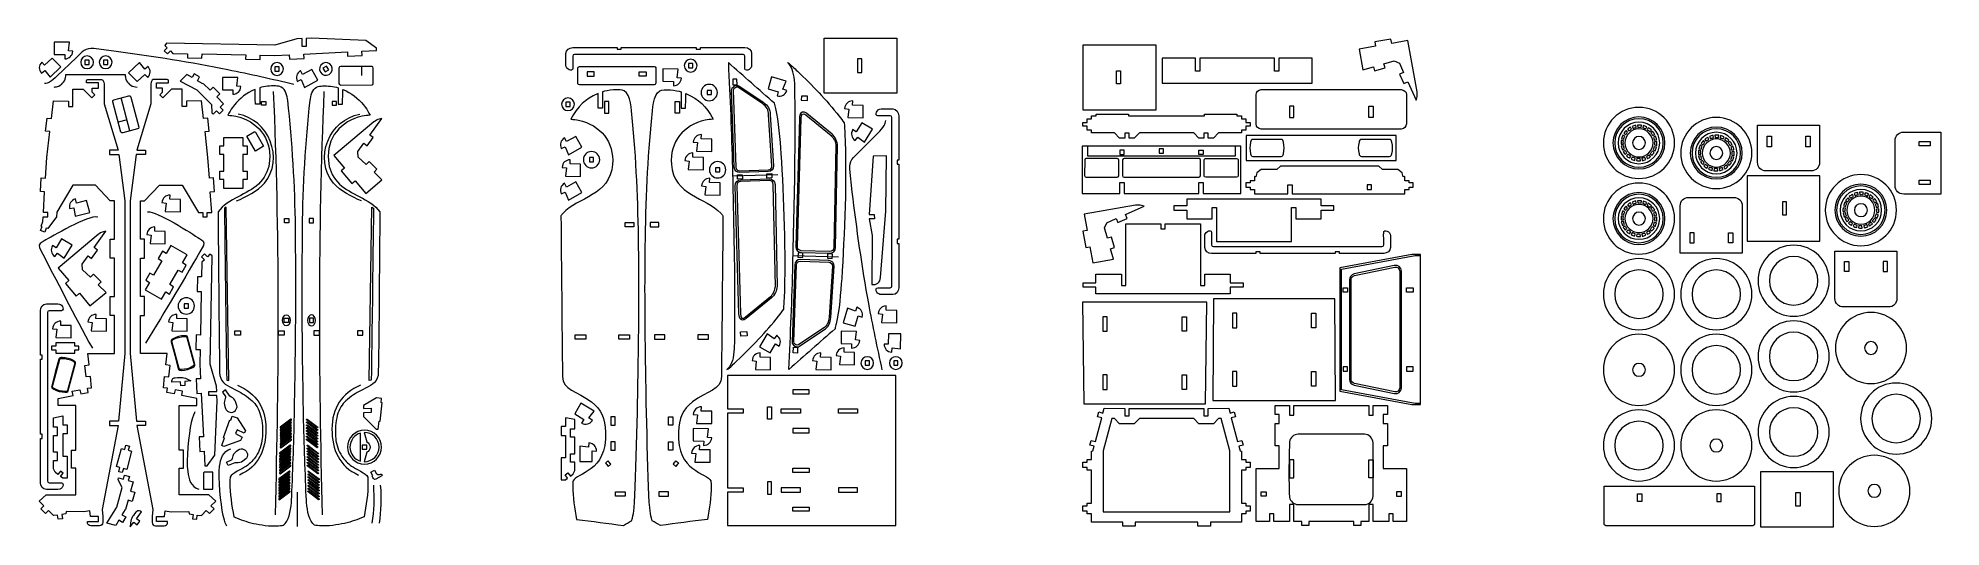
# Model space of a CAD drawing. Header units: centimetres. Extents: x -88 to 26, y -44 to -14.
import ezdxf

# ---------------------------------------------------------------- set-up
doc = ezdxf.new("R2010")
doc.units = ezdxf.units.CM
doc.header["$MEASUREMENT"] = 0
doc.layers.add('Camada 1', color=7, linetype='Continuous')

msp = doc.modelspace()

# ---------------------------------------------------------------- linework, layer by layer
at = {"layer": 'Camada 1', "lineweight": 9}
for points, knots in [([(-86.62592, -14.6646), (-86.62592, -14.6646), (-85.72048, -14.68008), (-85.72048, -14.68008), (-85.72048, -14.68008), (-85.72048, -14.68008), (-85.77713, -15.18409), (-85.77713, -15.18409), (-85.77713, -15.18409), (-85.77713, -15.18409), (-85.52353, -15.21241), (-85.52353, -15.21241), (-85.52353, -15.21241), (-85.55693, -15.48912), (-85.72977, -15.65143), (-86.00771, -15.66779), (-86.00771, -15.66779), (-86.00771, -15.66779), (-86.00215, -15.41292), (-86.00215, -15.41292), (-86.00215, -15.41292), (-86.00215, -15.41292), (-86.62575, -15.39783), (-86.62575, -15.39783), (-86.62575, -15.39783), (-86.62575, -15.39783), (-86.62592, -14.6646), (-86.62592, -14.6646)], [0, 0, 0, 0, 0.125, 0.125, 0.125, 0.125, 0.25, 0.25, 0.25, 0.25, 0.375, 0.375, 0.375, 0.375, 0.5, 0.5, 0.5, 0.5, 0.625, 0.625, 0.625, 0.625, 0.75, 0.75, 0.75, 0.75, 1, 1, 1, 1]), ([(-71.78438, -15.37976), (-71.78438, -15.37976), (-71.77188, -15.63439), (-71.77188, -15.63439), (-71.77188, -15.63439), (-71.77188, -15.63439), (-72.63593, -15.6768), (-72.63593, -15.6768), (-72.63593, -15.6768), (-72.63593, -15.6768), (-72.64843, -15.42218), (-72.64843, -15.42218), (-72.64843, -15.42218), (-72.64843, -15.42218), (-73.51247, -15.46459), (-73.51247, -15.46459), (-73.51247, -15.46459), (-73.51247, -15.46459), (-74.37738, -15.44647), (-74.37738, -15.44647), (-74.37738, -15.44647), (-74.37738, -15.44647), (-74.38272, -15.70135), (-74.38272, -15.70135), (-74.38272, -15.70135), (-74.38272, -15.70135), (-75.24761, -15.68323), (-75.24761, -15.68323), (-75.24761, -15.68323), (-75.24761, -15.68323), (-75.24227, -15.42835), (-75.24227, -15.42835), (-75.24227, -15.42835), (-75.24227, -15.42835), (-77.83697, -15.374), (-77.83697, -15.374), (-77.83697, -15.374), (-77.83697, -15.374), (-77.84231, -15.62888), (-77.84231, -15.62888), (-77.84231, -15.62888), (-77.84231, -15.62888), (-78.70721, -15.61076), (-78.70721, -15.61076), (-78.70721, -15.61076), (-78.70721, -15.61076), (-78.70187, -15.35589), (-78.70187, -15.35589), (-78.70187, -15.35589), (-78.70187, -15.35589), (-79.57211, -15.33774), (-79.57211, -15.33774), (-79.57211, -15.33774), (-79.57211, -15.33774), (-79.7248, -15.1876), (-79.7248, -15.1876), (-79.7248, -15.1876), (-79.7248, -15.1876), (-79.90354, -15.36937), (-79.90354, -15.36937), (-79.90354, -15.36937), (-79.90354, -15.36937), (-80.08532, -15.19063), (-80.08532, -15.19063), (-80.08532, -15.19063), (-80.08532, -15.19063), (-79.90658, -15.00886), (-79.90658, -15.00886), (-79.90658, -15.00886), (-79.90658, -15.00886), (-80.05199, -14.86586), (-80.05199, -14.86586), (-80.05199, -14.86586), (-80.05199, -14.86586), (-79.95753, -14.73137), (-79.95753, -14.73137), (-79.95753, -14.73137), (-79.95753, -14.73137), (-73.51247, -14.85276), (-73.51247, -14.85276), (-73.51247, -14.85276), (-73.51247, -14.85276), (-72.19898, -14.46348), (-72.19898, -14.46348), (-72.19898, -14.46348), (-72.19898, -14.46348), (-71.8935, -14.44725), (-71.8935, -14.44725), (-71.8935, -14.44725), (-71.8935, -14.44725), (-71.8935, -14.91967), (-71.8935, -14.91967), (-71.8935, -14.91967), (-71.8935, -14.91967), (-71.6386, -14.91967), (-71.6386, -14.91967), (-71.6386, -14.91967), (-71.6386, -14.91967), (-71.63861, -14.44725), (-71.63861, -14.44725), (-71.63861, -14.44725), (-71.63861, -14.44725), (-71.33312, -14.43102), (-71.33312, -14.43102), (-71.33312, -14.43102), (-71.33312, -14.43102), (-68.09062, -14.56461), (-68.09062, -14.56461), (-68.09062, -14.56461), (-68.09062, -14.56461), (-67.46601, -15.03515), (-67.46601, -15.03515), (-67.46601, -15.03515), (-67.46601, -15.03515), (-67.46414, -15.16769), (-67.46414, -15.16769), (-67.46414, -15.16769), (-67.46414, -15.16769), (-68.32819, -15.21011), (-68.32819, -15.21011), (-68.32819, -15.21011), (-68.32819, -15.21011), (-68.31569, -15.46474), (-68.31569, -15.46474), (-68.31569, -15.46474), (-68.31569, -15.46474), (-69.17974, -15.50715), (-69.17974, -15.50715), (-69.17974, -15.50715), (-69.17974, -15.50715), (-69.19224, -15.25253), (-69.19224, -15.25253), (-69.19224, -15.25253), (-69.19224, -15.25253), (-71.78438, -15.37976), (-71.78438, -15.37976)], [0, 0, 0, 0, 0.028571429, 0.028571429, 0.028571429, 0.028571429, 0.057142857, 0.057142857, 0.057142857, 0.057142857, 0.085714286, 0.085714286, 0.085714286, 0.085714286, 0.114285714, 0.114285714, 0.114285714, 0.114285714, 0.142857143, 0.142857143, 0.142857143, 0.142857143, 0.171428571, 0.171428571, 0.171428571, 0.171428571, 0.2, 0.2, 0.2, 0.2, 0.228571429, 0.228571429, 0.228571429, 0.228571429, 0.257142857, 0.257142857, 0.257142857, 0.257142857, 0.285714286, 0.285714286, 0.285714286, 0.285714286, 0.314285714, 0.314285714, 0.314285714, 0.314285714, 0.342857143, 0.342857143, 0.342857143, 0.342857143, 0.371428571, 0.371428571, 0.371428571, 0.371428571, 0.4, 0.4, 0.4, 0.4, 0.428571429, 0.428571429, 0.428571429, 0.428571429, 0.457142857, 0.457142857, 0.457142857, 0.457142857, 0.485714286, 0.485714286, 0.485714286, 0.485714286, 0.514285714, 0.514285714, 0.514285714, 0.514285714, 0.542857143, 0.542857143, 0.542857143, 0.542857143, 0.571428571, 0.571428571, 0.571428571, 0.571428571, 0.6, 0.6, 0.6, 0.6, 0.628571429, 0.628571429, 0.628571429, 0.628571429, 0.657142857, 0.657142857, 0.657142857, 0.657142857, 0.685714286, 0.685714286, 0.685714286, 0.685714286, 0.714285714, 0.714285714, 0.714285714, 0.714285714, 0.742857143, 0.742857143, 0.742857143, 0.742857143, 0.771428571, 0.771428571, 0.771428571, 0.771428571, 0.8, 0.8, 0.8, 0.8, 0.828571429, 0.828571429, 0.828571429, 0.828571429, 0.857142857, 0.857142857, 0.857142857, 0.857142857, 0.885714286, 0.885714286, 0.885714286, 0.885714286, 0.914285714, 0.914285714, 0.914285714, 0.914285714, 0.942857143, 0.942857143, 0.942857143, 0.942857143, 1, 1, 1, 1]), ([(-36.50628, -14.42536), (-36.50628, -14.42536), (-40.84319, -14.42536), (-40.84319, -14.42536), (-40.84319, -14.42536), (-40.84319, -14.42536), (-40.84319, -17.70701), (-40.84319, -17.70701), (-40.84319, -17.70701), (-40.84319, -17.70701), (-36.50628, -17.70701), (-36.50628, -17.70701), (-36.50628, -17.70701), (-36.50628, -17.70701), (-36.50628, -14.42536), (-36.50628, -14.42536)], [0, 0, 0, 0, 0.2, 0.2, 0.2, 0.2, 0.4, 0.4, 0.4, 0.4, 0.6, 0.6, 0.6, 0.6, 1, 1, 1, 1]), ([(-7.08048, -14.74049), (-7.08048, -14.74049), (-6.11349, -14.56999), (-6.11349, -14.56999), (-6.11349, -14.56999), (-6.11349, -14.56999), (-5.57513, -17.62318), (-5.57513, -17.62318), (-5.57513, -17.62318), (-5.56017, -17.72453), (-5.56677, -17.88561), (-5.58924, -17.97838), (-5.58924, -17.97838), (-5.58924, -17.97838), (-5.63504, -18.12738), (-5.63504, -18.12738), (-5.63504, -18.12738), (-5.63504, -18.12738), (-6.12916, -17.02276), (-6.12916, -17.02276), (-6.12916, -17.02276), (-6.12916, -17.02276), (-6.36186, -17.12685), (-6.36186, -17.12685), (-6.36186, -17.12685), (-6.36186, -17.12685), (-6.60893, -16.57454), (-6.60893, -16.57454), (-6.60893, -16.57454), (-6.60893, -16.57454), (-6.37621, -16.47045), (-6.37621, -16.47045), (-6.37621, -16.47045), (-6.37621, -16.47045), (-6.62328, -15.91814), (-6.62328, -15.91814), (-6.62328, -15.91814), (-6.62328, -15.91814), (-6.92669, -15.77731), (-6.92669, -15.77731), (-6.92669, -15.77731), (-6.92669, -15.77731), (-7.54999, -15.95722), (-7.54999, -15.95722), (-7.54999, -15.95722), (-7.54999, -15.95722), (-7.4793, -16.20214), (-7.4793, -16.20214), (-7.4793, -16.20214), (-7.4793, -16.20214), (-8.10261, -16.38205), (-8.10261, -16.38205), (-8.10261, -16.38205), (-8.10261, -16.38205), (-8.1733, -16.13713), (-8.1733, -16.13713), (-8.1733, -16.13713), (-8.1733, -16.13713), (-8.79661, -16.31703), (-8.79661, -16.31703), (-8.79661, -16.31703), (-8.79661, -16.31703), (-9.01447, -15.08151), (-9.01447, -15.08151), (-9.01447, -15.08151), (-9.01447, -15.08151), (-8.04748, -14.911), (-8.04748, -14.911), (-8.04748, -14.911), (-8.04748, -14.911), (-8.09174, -14.65994), (-8.09174, -14.65994), (-8.09174, -14.65994), (-8.09174, -14.65994), (-7.12475, -14.48944), (-7.12475, -14.48944), (-7.12475, -14.48944), (-7.12475, -14.48944), (-7.08048, -14.74049), (-7.08048, -14.74049)], [0, 0, 0, 0, 0.047619048, 0.047619048, 0.047619048, 0.047619048, 0.095238095, 0.095238095, 0.095238095, 0.095238095, 0.142857143, 0.142857143, 0.142857143, 0.142857143, 0.19047619, 0.19047619, 0.19047619, 0.19047619, 0.238095238, 0.238095238, 0.238095238, 0.238095238, 0.285714286, 0.285714286, 0.285714286, 0.285714286, 0.333333333, 0.333333333, 0.333333333, 0.333333333, 0.380952381, 0.380952381, 0.380952381, 0.380952381, 0.428571429, 0.428571429, 0.428571429, 0.428571429, 0.476190476, 0.476190476, 0.476190476, 0.476190476, 0.523809524, 0.523809524, 0.523809524, 0.523809524, 0.571428571, 0.571428571, 0.571428571, 0.571428571, 0.619047619, 0.619047619, 0.619047619, 0.619047619, 0.666666667, 0.666666667, 0.666666667, 0.666666667, 0.714285714, 0.714285714, 0.714285714, 0.714285714, 0.761904762, 0.761904762, 0.761904762, 0.761904762, 0.80952381, 0.80952381, 0.80952381, 0.80952381, 0.857142857, 0.857142857, 0.857142857, 0.857142857, 0.904761905, 0.904761905, 0.904761905, 0.904761905, 1, 1, 1, 1]), ([(-86.2303, -16.13112), (-86.2303, -16.13112), (-86.88149, -16.76041), (-86.88149, -16.76041), (-86.88149, -16.76041), (-86.88149, -16.76041), (-87.19782, -16.36397), (-87.19782, -16.36397), (-87.19782, -16.36397), (-87.19782, -16.36397), (-87.39717, -16.52326), (-87.39717, -16.52326), (-87.39717, -16.52326), (-87.56922, -16.30398), (-87.56177, -16.067), (-87.37681, -15.8589), (-87.37681, -15.8589), (-87.37681, -15.8589), (-87.20052, -16.04305), (-87.20052, -16.04305), (-87.20052, -16.04305), (-87.20052, -16.04305), (-86.74889, -15.61277), (-86.74889, -15.61277), (-86.74889, -15.61277), (-86.74889, -15.61277), (-86.2303, -16.13112), (-86.2303, -16.13112)], [0, 0, 0, 0, 0.125, 0.125, 0.125, 0.125, 0.25, 0.25, 0.25, 0.25, 0.375, 0.375, 0.375, 0.375, 0.5, 0.5, 0.5, 0.5, 0.625, 0.625, 0.625, 0.625, 0.75, 0.75, 0.75, 0.75, 1, 1, 1, 1]), ([(-84.67473, -15.48619), (-84.46487, -15.48619), (-84.29473, -15.65633), (-84.29473, -15.86619), (-84.29473, -15.86619), (-84.29473, -16.07605), (-84.46487, -16.24619), (-84.67473, -16.24619), (-84.67473, -16.24619), (-84.88459, -16.24619), (-85.05473, -16.07605), (-85.05473, -15.86619), (-85.05473, -15.86619), (-85.05473, -15.65633), (-84.88459, -15.48619), (-84.67473, -15.48619)], [0, 0, 0, 0, 0.2, 0.2, 0.2, 0.2, 0.4, 0.4, 0.4, 0.4, 0.6, 0.6, 0.6, 0.6, 1, 1, 1, 1]), ([(-84.54676, -15.99306), (-84.54676, -15.99306), (-84.80169, -15.99306), (-84.80169, -15.99306), (-84.80169, -15.99306), (-84.80169, -15.99306), (-84.80169, -15.73813), (-84.80169, -15.73813), (-84.80169, -15.73813), (-84.80169, -15.73813), (-84.54676, -15.73813), (-84.54676, -15.73813), (-84.54676, -15.73813), (-84.54676, -15.73813), (-84.54676, -15.99306), (-84.54676, -15.99306)], [0, 0, 0, 0, 0.2, 0.2, 0.2, 0.2, 0.4, 0.4, 0.4, 0.4, 0.6, 0.6, 0.6, 0.6, 1, 1, 1, 1]), ([(-83.57473, -15.48619), (-83.36487, -15.48619), (-83.19473, -15.65633), (-83.19473, -15.86619), (-83.19473, -15.86619), (-83.19473, -16.07605), (-83.36487, -16.24619), (-83.57473, -16.24619), (-83.57473, -16.24619), (-83.78459, -16.24619), (-83.95473, -16.07605), (-83.95473, -15.86619), (-83.95473, -15.86619), (-83.95473, -15.65633), (-83.78459, -15.48619), (-83.57473, -15.48619)], [0, 0, 0, 0, 0.2, 0.2, 0.2, 0.2, 0.4, 0.4, 0.4, 0.4, 0.6, 0.6, 0.6, 0.6, 1, 1, 1, 1]), ([(-83.44676, -15.99306), (-83.44676, -15.99306), (-83.70169, -15.99306), (-83.70169, -15.99306), (-83.70169, -15.99306), (-83.70169, -15.99306), (-83.70169, -15.73813), (-83.70169, -15.73813), (-83.70169, -15.73813), (-83.70169, -15.73813), (-83.44676, -15.73813), (-83.44676, -15.73813), (-83.44676, -15.73813), (-83.44676, -15.73813), (-83.44676, -15.99306), (-83.44676, -15.99306)], [0, 0, 0, 0, 0.2, 0.2, 0.2, 0.2, 0.4, 0.4, 0.4, 0.4, 0.6, 0.6, 0.6, 0.6, 1, 1, 1, 1]), ([(-70.66473, -15.9371), (-70.48299, -15.83217), (-70.25057, -15.89445), (-70.14564, -16.07619), (-70.14564, -16.07619), (-70.04071, -16.25793), (-70.10299, -16.49035), (-70.28473, -16.59528), (-70.28473, -16.59528), (-70.46647, -16.70021), (-70.69889, -16.63793), (-70.80382, -16.45619), (-70.80382, -16.45619), (-70.90875, -16.27445), (-70.84647, -16.04203), (-70.66473, -15.9371)], [0, 0, 0, 0, 0.2, 0.2, 0.2, 0.2, 0.4, 0.4, 0.4, 0.4, 0.6, 0.6, 0.6, 0.6, 1, 1, 1, 1]), ([(-48.1929, -15.09562), (-48.1929, -15.09562), (-48.44783, -15.09562), (-48.44783, -15.09562), (-48.44783, -15.09562), (-48.44783, -15.09562), (-48.44783, -14.99364), (-48.44783, -14.99364), (-48.44783, -14.99364), (-48.44783, -14.99364), (-52.90162, -14.99364), (-52.90162, -14.99364), (-52.90162, -14.99364), (-52.90162, -14.99364), (-52.90162, -15.09562), (-52.90162, -15.09562), (-52.90162, -15.09562), (-52.90162, -15.09562), (-53.15655, -15.09562), (-53.15655, -15.09562), (-53.15655, -15.09562), (-53.15655, -15.09562), (-53.15655, -14.99364), (-53.15655, -14.99364), (-53.15655, -14.99364), (-54.03463, -14.99364), (-54.91271, -14.99383), (-55.79078, -14.99364), (-55.79078, -14.99364), (-55.99673, -14.99361), (-56.19899, -15.12678), (-56.19892, -15.347), (-56.19892, -15.347), (-56.19892, -15.347), (-56.19868, -16.03376), (-56.19868, -16.03376), (-56.19868, -16.03376), (-56.19857, -16.32912), (-55.79355, -16.43591), (-55.79078, -16.23771), (-55.79078, -16.23771), (-55.78734, -15.993), (-55.79553, -15.74819), (-55.79078, -15.50351), (-55.79078, -15.50351), (-55.78961, -15.44307), (-55.74927, -15.40154), (-55.68881, -15.40154), (-55.68881, -15.40154), (-55.68881, -15.40154), (-45.66064, -15.40154), (-45.66064, -15.40154), (-45.66064, -15.40154), (-45.6002, -15.40154), (-45.55867, -15.44307), (-45.55867, -15.50351), (-45.55867, -15.50351), (-45.55867, -15.50351), (-45.55867, -16.23771), (-45.55867, -16.23771), (-45.55867, -16.23771), (-45.55867, -16.37038), (-45.39285, -16.35015), (-45.30374, -16.29869), (-45.30374, -16.29869), (-45.19582, -16.23637), (-45.15083, -16.14752), (-45.15079, -16.03376), (-45.15079, -16.03376), (-45.15079, -16.03376), (-45.15054, -15.347), (-45.15054, -15.347), (-45.15054, -15.347), (-45.15046, -15.12311), (-45.34516, -14.99364), (-45.55867, -14.99364), (-45.55867, -14.99364), (-45.55867, -14.99364), (-48.1929, -14.99364), (-48.1929, -14.99364), (-48.1929, -14.99364), (-48.1929, -14.99364), (-48.1929, -15.09562), (-48.1929, -15.09562)], [0, 0, 0, 0, 0.045454545, 0.045454545, 0.045454545, 0.045454545, 0.090909091, 0.090909091, 0.090909091, 0.090909091, 0.136363636, 0.136363636, 0.136363636, 0.136363636, 0.181818182, 0.181818182, 0.181818182, 0.181818182, 0.227272727, 0.227272727, 0.227272727, 0.227272727, 0.272727273, 0.272727273, 0.272727273, 0.272727273, 0.318181818, 0.318181818, 0.318181818, 0.318181818, 0.363636364, 0.363636364, 0.363636364, 0.363636364, 0.409090909, 0.409090909, 0.409090909, 0.409090909, 0.454545455, 0.454545455, 0.454545455, 0.454545455, 0.5, 0.5, 0.5, 0.5, 0.545454545, 0.545454545, 0.545454545, 0.545454545, 0.590909091, 0.590909091, 0.590909091, 0.590909091, 0.636363636, 0.636363636, 0.636363636, 0.636363636, 0.681818182, 0.681818182, 0.681818182, 0.681818182, 0.727272727, 0.727272727, 0.727272727, 0.727272727, 0.772727273, 0.772727273, 0.772727273, 0.772727273, 0.818181818, 0.818181818, 0.818181818, 0.818181818, 0.863636364, 0.863636364, 0.863636364, 0.863636364, 0.909090909, 0.909090909, 0.909090909, 0.909090909, 1, 1, 1, 1]), ([(-48.77473, -15.68619), (-48.56487, -15.68619), (-48.39473, -15.85633), (-48.39473, -16.06619), (-48.39473, -16.06619), (-48.39473, -16.27605), (-48.56487, -16.44619), (-48.77473, -16.44619), (-48.77473, -16.44619), (-48.98459, -16.44619), (-49.15473, -16.27605), (-49.15473, -16.06619), (-49.15473, -16.06619), (-49.15473, -15.85633), (-48.98459, -15.68619), (-48.77473, -15.68619)], [0, 0, 0, 0, 0.2, 0.2, 0.2, 0.2, 0.4, 0.4, 0.4, 0.4, 0.6, 0.6, 0.6, 0.6, 1, 1, 1, 1]), ([(-38.8569, -15.65601), (-38.8569, -15.65601), (-38.60194, -15.65602), (-38.60194, -15.65602), (-38.60194, -15.65602), (-38.60194, -15.65602), (-38.60197, -16.47643), (-38.60197, -16.47643), (-38.60197, -16.47643), (-38.60197, -16.47643), (-38.8569, -16.47643), (-38.8569, -16.47643), (-38.8569, -16.47643), (-38.8569, -16.47643), (-38.8569, -15.65601), (-38.8569, -15.65601)], [0, 0, 0, 0, 0.2, 0.2, 0.2, 0.2, 0.4, 0.4, 0.4, 0.4, 0.6, 0.6, 0.6, 0.6, 1, 1, 1, 1]), ([(-21.10761, -18.71237), (-21.10761, -18.71237), (-21.10764, -14.82), (-21.10764, -14.82), (-21.10764, -14.82), (-21.10764, -14.82), (-25.44178, -14.82002), (-25.44178, -14.82002), (-25.44178, -14.82002), (-25.44178, -14.82002), (-25.44185, -18.71235), (-25.44185, -18.71235), (-25.44185, -18.71235), (-25.44185, -18.71235), (-21.10761, -18.71237), (-21.10761, -18.71237)], [0, 0, 0, 0, 0.2, 0.2, 0.2, 0.2, 0.4, 0.4, 0.4, 0.4, 0.6, 0.6, 0.6, 0.6, 1, 1, 1, 1]), ([(-11.80839, -15.61526), (-11.80839, -15.61526), (-11.80839, -17.11711), (-11.80839, -17.11711), (-11.80839, -17.11711), (-11.80839, -17.11711), (-20.74107, -17.11711), (-20.74107, -17.11711), (-20.74107, -17.11711), (-20.74107, -17.11711), (-20.74107, -15.61526), (-20.74107, -15.61526), (-20.74107, -15.61526), (-20.74107, -15.61526), (-18.75656, -15.61621), (-18.75656, -15.61621), (-18.75656, -15.61621), (-18.75656, -15.61621), (-18.75656, -16.39215), (-18.75656, -16.39215), (-18.75656, -16.39215), (-18.75656, -16.39215), (-18.50163, -16.39215), (-18.50163, -16.39215), (-18.50163, -16.39215), (-18.50163, -16.39215), (-18.50163, -15.61621), (-18.50163, -15.61621), (-18.50163, -15.61621), (-18.50163, -15.61621), (-14.04784, -15.61621), (-14.04784, -15.61621), (-14.04784, -15.61621), (-14.04784, -15.61621), (-14.04784, -16.39215), (-14.04784, -16.39215), (-14.04784, -16.39215), (-14.04784, -16.39215), (-13.79291, -16.39215), (-13.79291, -16.39215), (-13.79291, -16.39215), (-13.79291, -16.39215), (-13.79291, -15.61621), (-13.79291, -15.61621), (-13.79291, -15.61621), (-13.79291, -15.61621), (-11.80839, -15.61526), (-11.80839, -15.61526)], [0, 0, 0, 0, 0.076923077, 0.076923077, 0.076923077, 0.076923077, 0.153846154, 0.153846154, 0.153846154, 0.153846154, 0.230769231, 0.230769231, 0.230769231, 0.230769231, 0.307692308, 0.307692308, 0.307692308, 0.307692308, 0.384615385, 0.384615385, 0.384615385, 0.384615385, 0.461538462, 0.461538462, 0.461538462, 0.461538462, 0.538461538, 0.538461538, 0.538461538, 0.538461538, 0.615384615, 0.615384615, 0.615384615, 0.615384615, 0.692307692, 0.692307692, 0.692307692, 0.692307692, 0.769230769, 0.769230769, 0.769230769, 0.769230769, 0.846153846, 0.846153846, 0.846153846, 0.846153846, 1, 1, 1, 1]), ([(-87.06264, -21.53221), (-87.06264, -21.53221), (-87.1453, -22.76006), (-87.1453, -22.76006), (-87.1453, -22.76006), (-87.1453, -22.76006), (-87.39966, -22.74294), (-87.39966, -22.74294), (-87.39966, -22.74294), (-87.39966, -22.74294), (-87.45477, -23.56151), (-87.45477, -23.56151), (-87.45477, -23.56151), (-87.45477, -23.56151), (-87.20041, -23.57863), (-87.20041, -23.57863), (-87.20041, -23.57863), (-87.20041, -23.57863), (-87.27399, -24.80615), (-87.27399, -24.80615), (-87.27399, -24.80615), (-87.27399, -24.80615), (-87.0194, -24.80614), (-87.0194, -24.80614), (-87.0194, -24.80614), (-87.0194, -24.80614), (-87.0194, -25.06107), (-87.0194, -25.06107), (-87.0194, -25.06107), (-87.0194, -25.06107), (-87.28937, -25.05952), (-87.28937, -25.05952), (-87.28937, -25.05952), (-87.28937, -25.05952), (-87.30587, -25.33362), (-87.30587, -25.33362), (-87.30587, -25.33362), (-87.30587, -25.33362), (-87.40444, -25.62324), (-87.40444, -25.62324), (-87.40444, -25.62324), (-87.40444, -25.62324), (-87.35632, -25.6401), (-87.35632, -25.6401), (-87.35632, -25.6401), (-87.35632, -25.6401), (-87.44057, -25.8807), (-87.44057, -25.8807), (-87.44057, -25.8807), (-87.44057, -25.8807), (-87.18998, -25.96824), (-87.18998, -25.96824), (-87.18998, -25.96824), (-87.18998, -25.96824), (-87.10596, -25.72771), (-87.10596, -25.72771), (-87.10596, -25.72771), (-87.10596, -25.72771), (-87.00445, -25.76326), (-87.00445, -25.76326), (-87.00445, -25.76326), (-87.00445, -25.76326), (-86.49268, -25.0595), (-86.49268, -25.0595), (-86.49268, -25.0595), (-86.49268, -25.0595), (-86.48044, -24.78506), (-86.48044, -24.78506), (-86.48044, -24.78506), (-86.48044, -24.78506), (-85.51872, -23.18182), (-85.51872, -23.18182), (-85.51872, -23.18182), (-85.51872, -23.18182), (-84.18288, -23.18182), (-84.18288, -23.18182), (-84.18288, -23.18182), (-84.18288, -23.18182), (-83.29566, -24.11116), (-83.29566, -24.11116), (-83.29566, -24.11116), (-83.29566, -24.11116), (-83.04073, -24.11116), (-83.04073, -24.11116), (-83.04073, -24.11116), (-83.04073, -24.11116), (-83.04073, -26.38393), (-83.04073, -26.38393), (-83.04073, -26.38393), (-83.04073, -26.38393), (-83.29566, -26.38393), (-83.29566, -26.38393), (-83.29566, -26.38393), (-83.29566, -26.38393), (-83.29566, -27.52032), (-83.29566, -27.52032), (-83.29566, -27.52032), (-83.29566, -27.52032), (-83.04073, -27.52032), (-83.04073, -27.52032), (-83.04073, -27.52032), (-83.04073, -27.52032), (-83.04072, -29.79309), (-83.04072, -29.79309), (-83.04072, -29.79309), (-83.04072, -29.79309), (-83.29566, -29.79309), (-83.29566, -29.79309), (-83.29566, -29.79309), (-83.29566, -29.79309), (-83.29566, -30.92946), (-83.29566, -30.92946), (-83.29566, -30.92946), (-83.29566, -30.92946), (-83.04072, -30.92946), (-83.04072, -30.92946), (-83.04072, -30.92946), (-83.04072, -30.92946), (-83.04072, -33.20223), (-83.04072, -33.20223), (-83.04072, -33.20223), (-83.04072, -33.20223), (-84.62863, -33.20223), (-84.62863, -33.20223), (-84.62863, -33.20223), (-84.62863, -33.20223), (-84.55528, -33.87803), (-84.55528, -33.87803), (-84.55528, -33.87803), (-84.55528, -33.87803), (-84.80872, -33.90553), (-84.80872, -33.90553), (-84.80872, -33.90553), (-84.80872, -33.90553), (-84.73537, -34.58132), (-84.73537, -34.58132), (-84.73537, -34.58132), (-84.73537, -34.58132), (-84.48193, -34.55381), (-84.48193, -34.55381), (-84.48193, -34.55381), (-84.48193, -34.55381), (-84.40858, -35.2296), (-84.40858, -35.2296), (-84.40858, -35.2296), (-84.40858, -35.2296), (-84.66202, -35.25711), (-84.66202, -35.25711), (-84.66202, -35.25711), (-84.66202, -35.25711), (-84.61032, -35.50674), (-84.61032, -35.50674), (-84.61032, -35.50674), (-84.61032, -35.50674), (-85.05791, -35.59944), (-85.05791, -35.59944), (-85.05791, -35.59944), (-85.05791, -35.59944), (-85.10961, -35.34979), (-85.10961, -35.34979), (-85.10961, -35.34979), (-85.10961, -35.34979), (-85.55718, -35.44249), (-85.55718, -35.44249), (-85.55718, -35.44249), (-85.55718, -35.44249), (-85.50549, -35.69212), (-85.50549, -35.69212), (-85.50549, -35.69212), (-85.50549, -35.69212), (-86.40065, -35.8775), (-86.40065, -35.8775), (-86.40065, -35.8775), (-86.40065, -35.8775), (-86.40065, -36.28539), (-86.40065, -36.28539), (-86.40065, -36.28539), (-86.40065, -36.28539), (-85.35219, -36.28539), (-85.35219, -36.28539), (-85.35219, -36.28539), (-85.35219, -36.28539), (-85.35219, -38.94451), (-85.35219, -38.94451), (-85.35219, -38.94451), (-85.35219, -38.94451), (-85.60711, -38.94451), (-85.60711, -38.94451), (-85.60711, -38.94451), (-85.60711, -38.94451), (-85.60711, -40.00816), (-85.60711, -40.00816), (-85.60711, -40.00816), (-85.60711, -40.00816), (-85.35219, -40.00816), (-85.35219, -40.00816), (-85.35219, -40.00816), (-85.35219, -40.00816), (-85.35219, -41.60363), (-85.35219, -41.60363), (-85.35219, -41.60363), (-85.35219, -41.60363), (-87.11077, -41.60364), (-87.11077, -41.60364), (-87.11077, -41.60364), (-87.11077, -41.60364), (-87.52058, -41.97773), (-87.52058, -41.97773), (-87.52058, -41.97773), (-87.52058, -41.97773), (-87.24169, -42.26124), (-87.24169, -42.26124), (-87.24169, -42.26124), (-87.24169, -42.26124), (-87.42343, -42.44002), (-87.42343, -42.44002), (-87.42343, -42.44002), (-87.42343, -42.44002), (-87.14454, -42.72353), (-87.14454, -42.72353), (-87.14454, -42.72353), (-87.14454, -42.72353), (-86.9628, -42.54476), (-86.9628, -42.54476), (-86.9628, -42.54476), (-86.9628, -42.54476), (-86.67509, -42.83725), (-86.67509, -42.83725), (-86.67509, -42.83725), (-86.67509, -42.83725), (-86.42842, -42.80556), (-86.42842, -42.80556), (-86.42842, -42.80556), (-86.42842, -42.80556), (-86.39594, -43.05841), (-86.39594, -43.05841), (-86.39594, -43.05841), (-86.39594, -43.05841), (-86.14927, -43.02672), (-86.14927, -43.02672), (-86.14927, -43.02672), (-86.14927, -43.02672), (-86.18175, -42.77387), (-86.18175, -42.77387), (-86.18175, -42.77387), (-86.18175, -42.77387), (-85.93509, -42.74217), (-85.93509, -42.74217), (-85.93509, -42.74217), (-85.93509, -42.74217), (-85.91885, -42.60394), (-85.91885, -42.60394), (-85.91885, -42.60394), (-85.91885, -42.60394), (-84.87608, -42.60556), (-84.87608, -42.60556), (-84.87608, -42.60556), (-84.87608, -42.60556), (-84.51658, -42.56145), (-84.51658, -42.56145), (-84.51658, -42.56145), (-84.51658, -42.56145), (-84.47371, -42.88894), (-84.47371, -42.88894), (-84.47371, -42.88894), (-84.47371, -42.88894), (-83.99743, -42.88894), (-83.99743, -42.88894), (-83.99743, -42.88894), (-83.99743, -42.88894), (-83.99743, -43.19486), (-83.99743, -43.19486), (-83.99743, -43.19486), (-83.99743, -43.19486), (-84.66025, -43.19486), (-84.66025, -43.19486), (-84.66025, -43.19486), (-84.66025, -43.26901), (-84.65664, -43.33394), (-84.60051, -43.39006), (-84.60051, -43.39006), (-84.56222, -43.42834), (-84.50932, -43.4463), (-84.45631, -43.44978), (-84.45631, -43.44978), (-84.45631, -43.44978), (-83.94644, -43.44978), (-83.94644, -43.44978), (-83.94644, -43.44978), (-83.82741, -43.44198), (-83.75031, -43.36484), (-83.7425, -43.24584), (-83.7425, -43.24584), (-83.7425, -43.24584), (-83.7425, -42.88894), (-83.7425, -42.88894), (-83.7425, -42.88894), (-83.7425, -42.88894), (-83.77994, -42.47837), (-83.77994, -42.47837), (-83.77994, -42.47837), (-83.77994, -42.47837), (-82.83072, -37.47057), (-82.83072, -37.47057), (-82.83072, -37.47057), (-82.83072, -37.47057), (-83.34058, -37.47057), (-83.34058, -37.47057), (-83.34058, -37.47057), (-83.34058, -37.47057), (-83.34058, -37.21564), (-83.34058, -37.21564), (-83.34058, -37.21564), (-83.34058, -37.21564), (-82.80672, -37.21564), (-82.80672, -37.21564), (-82.80672, -37.21564), (-82.80672, -37.21564), (-82.42889, -33.20223), (-82.42889, -33.20223), (-82.42889, -33.20223), (-82.42889, -33.20223), (-82.42889, -24.11116), (-82.42889, -24.11116), (-82.42889, -24.11116), (-82.42889, -24.11116), (-82.79681, -21.3453), (-82.79681, -21.3453), (-82.79681, -21.3453), (-82.79681, -21.3453), (-83.34058, -21.3453), (-83.34058, -21.3453), (-83.34058, -21.3453), (-83.34058, -21.3453), (-83.34058, -21.09037), (-83.34058, -21.09037), (-83.34058, -21.09037), (-83.34058, -21.09037), (-82.83072, -21.09037), (-82.83072, -21.09037), (-82.83072, -21.09037), (-82.83072, -21.09037), (-83.65631, -18.3485), (-83.65631, -18.3485), (-83.65631, -18.3485), (-83.65631, -18.3485), (-83.65631, -17.26435), (-83.65631, -17.26435), (-83.65631, -17.26435), (-83.65631, -17.17726), (-83.69402, -16.88212), (-83.81129, -16.88261), (-83.81129, -16.88261), (-83.81129, -16.88261), (-84.63566, -16.88609), (-84.63566, -16.88609), (-84.63566, -16.88609), (-84.73116, -16.91167), (-84.71125, -17.02194), (-84.71125, -17.0962), (-84.71125, -17.0962), (-84.71125, -17.0962), (-83.99744, -17.0962), (-83.99744, -17.0962), (-83.99744, -17.0962), (-83.99744, -17.0962), (-83.99744, -17.40212), (-83.99744, -17.40212), (-83.99744, -17.40212), (-83.99744, -17.40212), (-84.36607, -17.40212), (-84.36607, -17.40212), (-84.36607, -17.40212), (-84.36607, -17.40212), (-84.36607, -17.64231), (-84.36607, -17.64231), (-84.36607, -17.64231), (-84.36607, -17.64231), (-84.20704, -17.80054), (-84.20704, -17.80054), (-84.20704, -17.80054), (-84.20704, -17.80054), (-84.38685, -17.98125), (-84.38685, -17.98125), (-84.38685, -17.98125), (-84.38685, -17.98125), (-84.90076, -17.46992), (-84.90076, -17.46992), (-84.90076, -17.46992), (-84.90076, -17.46992), (-85.52401, -17.45731), (-85.52401, -17.45731), (-85.52401, -17.45731), (-85.52401, -17.45731), (-85.52401, -18.49016), (-85.52401, -18.49016), (-85.52401, -18.49016), (-85.52401, -18.49016), (-85.77894, -18.49016), (-85.77894, -18.49016), (-85.77894, -18.49016), (-85.77894, -18.49016), (-85.77895, -18.18425), (-85.77895, -18.18425), (-85.77895, -18.18425), (-85.77895, -18.18425), (-86.68441, -18.17102), (-86.68441, -18.17102), (-86.68441, -18.17102), (-86.68441, -18.17102), (-86.80161, -19.21315), (-86.80161, -19.21315), (-86.80161, -19.21315), (-86.80161, -19.21315), (-87.05494, -19.18464), (-87.05494, -19.18464), (-87.05494, -19.18464), (-87.05494, -19.18464), (-87.14195, -19.95766), (-87.14195, -19.95766), (-87.14195, -19.95766), (-87.14195, -19.95766), (-86.88862, -19.98618), (-86.88862, -19.98618), (-86.88862, -19.98618), (-86.88862, -19.98618), (-87.06264, -21.53221), (-87.06264, -21.53221)], [0, 0, 0, 0, 0.009259259, 0.009259259, 0.009259259, 0.009259259, 0.018518519, 0.018518519, 0.018518519, 0.018518519, 0.027777778, 0.027777778, 0.027777778, 0.027777778, 0.037037037, 0.037037037, 0.037037037, 0.037037037, 0.046296296, 0.046296296, 0.046296296, 0.046296296, 0.055555556, 0.055555556, 0.055555556, 0.055555556, 0.064814815, 0.064814815, 0.064814815, 0.064814815, 0.074074074, 0.074074074, 0.074074074, 0.074074074, 0.083333333, 0.083333333, 0.083333333, 0.083333333, 0.092592593, 0.092592593, 0.092592593, 0.092592593, 0.101851852, 0.101851852, 0.101851852, 0.101851852, 0.111111111, 0.111111111, 0.111111111, 0.111111111, 0.12037037, 0.12037037, 0.12037037, 0.12037037, 0.12962963, 0.12962963, 0.12962963, 0.12962963, 0.138888889, 0.138888889, 0.138888889, 0.138888889, 0.148148148, 0.148148148, 0.148148148, 0.148148148, 0.157407407, 0.157407407, 0.157407407, 0.157407407, 0.166666667, 0.166666667, 0.166666667, 0.166666667, 0.175925926, 0.175925926, 0.175925926, 0.175925926, 0.185185185, 0.185185185, 0.185185185, 0.185185185, 0.194444444, 0.194444444, 0.194444444, 0.194444444, 0.203703704, 0.203703704, 0.203703704, 0.203703704, 0.212962963, 0.212962963, 0.212962963, 0.212962963, 0.222222222, 0.222222222, 0.222222222, 0.222222222, 0.231481481, 0.231481481, 0.231481481, 0.231481481, 0.240740741, 0.240740741, 0.240740741, 0.240740741, 0.25, 0.25, 0.25, 0.25, 0.259259259, 0.259259259, 0.259259259, 0.259259259, 0.268518519, 0.268518519, 0.268518519, 0.268518519, 0.277777778, 0.277777778, 0.277777778, 0.277777778, 0.287037037, 0.287037037, 0.287037037, 0.287037037, 0.296296296, 0.296296296, 0.296296296, 0.296296296, 0.305555556, 0.305555556, 0.305555556, 0.305555556, 0.314814815, 0.314814815, 0.314814815, 0.314814815, 0.324074074, 0.324074074, 0.324074074, 0.324074074, 0.333333333, 0.333333333, 0.333333333, 0.333333333, 0.342592593, 0.342592593, 0.342592593, 0.342592593, 0.351851852, 0.351851852, 0.351851852, 0.351851852, 0.361111111, 0.361111111, 0.361111111, 0.361111111, 0.37037037, 0.37037037, 0.37037037, 0.37037037, 0.37962963, 0.37962963, 0.37962963, 0.37962963, 0.388888889, 0.388888889, 0.388888889, 0.388888889, 0.398148148, 0.398148148, 0.398148148, 0.398148148, 0.407407407, 0.407407407, 0.407407407, 0.407407407, 0.416666667, 0.416666667, 0.416666667, 0.416666667, 0.425925926, 0.425925926, 0.425925926, 0.425925926, 0.435185185, 0.435185185, 0.435185185, 0.435185185, 0.444444444, 0.444444444, 0.444444444, 0.444444444, 0.453703704, 0.453703704, 0.453703704, 0.453703704, 0.462962963, 0.462962963, 0.462962963, 0.462962963, 0.472222222, 0.472222222, 0.472222222, 0.472222222, 0.481481481, 0.481481481, 0.481481481, 0.481481481, 0.490740741, 0.490740741, 0.490740741, 0.490740741, 0.5, 0.5, 0.5, 0.5, 0.509259259, 0.509259259, 0.509259259, 0.509259259, 0.518518519, 0.518518519, 0.518518519, 0.518518519, 0.527777778, 0.527777778, 0.527777778, 0.527777778, 0.537037037, 0.537037037, 0.537037037, 0.537037037, 0.546296296, 0.546296296, 0.546296296, 0.546296296, 0.555555556, 0.555555556, 0.555555556, 0.555555556, 0.564814815, 0.564814815, 0.564814815, 0.564814815, 0.574074074, 0.574074074, 0.574074074, 0.574074074, 0.583333333, 0.583333333, 0.583333333, 0.583333333, 0.592592593, 0.592592593, 0.592592593, 0.592592593, 0.601851852, 0.601851852, 0.601851852, 0.601851852, 0.611111111, 0.611111111, 0.611111111, 0.611111111, 0.62037037, 0.62037037, 0.62037037, 0.62037037, 0.62962963, 0.62962963, 0.62962963, 0.62962963, 0.638888889, 0.638888889, 0.638888889, 0.638888889, 0.648148148, 0.648148148, 0.648148148, 0.648148148, 0.657407407, 0.657407407, 0.657407407, 0.657407407, 0.666666667, 0.666666667, 0.666666667, 0.666666667, 0.675925926, 0.675925926, 0.675925926, 0.675925926, 0.685185185, 0.685185185, 0.685185185, 0.685185185, 0.694444444, 0.694444444, 0.694444444, 0.694444444, 0.703703704, 0.703703704, 0.703703704, 0.703703704, 0.712962963, 0.712962963, 0.712962963, 0.712962963, 0.722222222, 0.722222222, 0.722222222, 0.722222222, 0.731481481, 0.731481481, 0.731481481, 0.731481481, 0.740740741, 0.740740741, 0.740740741, 0.740740741, 0.75, 0.75, 0.75, 0.75, 0.759259259, 0.759259259, 0.759259259, 0.759259259, 0.768518519, 0.768518519, 0.768518519, 0.768518519, 0.777777778, 0.777777778, 0.777777778, 0.777777778, 0.787037037, 0.787037037, 0.787037037, 0.787037037, 0.796296296, 0.796296296, 0.796296296, 0.796296296, 0.805555556, 0.805555556, 0.805555556, 0.805555556, 0.814814815, 0.814814815, 0.814814815, 0.814814815, 0.824074074, 0.824074074, 0.824074074, 0.824074074, 0.833333333, 0.833333333, 0.833333333, 0.833333333, 0.842592593, 0.842592593, 0.842592593, 0.842592593, 0.851851852, 0.851851852, 0.851851852, 0.851851852, 0.861111111, 0.861111111, 0.861111111, 0.861111111, 0.87037037, 0.87037037, 0.87037037, 0.87037037, 0.87962963, 0.87962963, 0.87962963, 0.87962963, 0.888888889, 0.888888889, 0.888888889, 0.888888889, 0.898148148, 0.898148148, 0.898148148, 0.898148148, 0.907407407, 0.907407407, 0.907407407, 0.907407407, 0.916666667, 0.916666667, 0.916666667, 0.916666667, 0.925925926, 0.925925926, 0.925925926, 0.925925926, 0.935185185, 0.935185185, 0.935185185, 0.935185185, 0.944444444, 0.944444444, 0.944444444, 0.944444444, 0.953703704, 0.953703704, 0.953703704, 0.953703704, 0.962962963, 0.962962963, 0.962962963, 0.962962963, 0.972222222, 0.972222222, 0.972222222, 0.972222222, 0.981481481, 0.981481481, 0.981481481, 0.981481481, 1, 1, 1, 1]), ([(-82.21916, -16.50126), (-82.21916, -16.50126), (-81.56797, -15.87197), (-81.56797, -15.87197), (-81.56797, -15.87197), (-81.56797, -15.87197), (-81.25164, -16.26841), (-81.25164, -16.26841), (-81.25164, -16.26841), (-81.25164, -16.26841), (-81.05229, -16.10912), (-81.05229, -16.10912), (-81.05229, -16.10912), (-80.88024, -16.3284), (-80.88769, -16.56538), (-81.07265, -16.77348), (-81.07265, -16.77348), (-81.07265, -16.77348), (-81.24894, -16.58933), (-81.24894, -16.58933), (-81.24894, -16.58933), (-81.24894, -16.58933), (-81.70057, -17.01961), (-81.70057, -17.01961), (-81.70057, -17.01961), (-81.70057, -17.01961), (-82.21916, -16.50126), (-82.21916, -16.50126)], [0, 0, 0, 0, 0.125, 0.125, 0.125, 0.125, 0.25, 0.25, 0.25, 0.25, 0.375, 0.375, 0.375, 0.375, 0.5, 0.5, 0.5, 0.5, 0.625, 0.625, 0.625, 0.625, 0.75, 0.75, 0.75, 0.75, 1, 1, 1, 1]), ([(-77.48683, -21.53221), (-77.48683, -21.53221), (-77.40417, -22.76005), (-77.40417, -22.76005), (-77.40417, -22.76005), (-77.40417, -22.76005), (-77.14982, -22.74293), (-77.14982, -22.74293), (-77.14982, -22.74293), (-77.14982, -22.74293), (-77.0947, -23.5615), (-77.0947, -23.5615), (-77.0947, -23.5615), (-77.0947, -23.5615), (-77.34906, -23.57862), (-77.34906, -23.57862), (-77.34906, -23.57862), (-77.34906, -23.57862), (-77.2664, -24.80647), (-77.2664, -24.80647), (-77.2664, -24.80647), (-77.2664, -24.80647), (-77.52986, -24.80616), (-77.52986, -24.80616), (-77.52986, -24.80616), (-77.52986, -24.80616), (-77.53017, -25.06109), (-77.53017, -25.06109), (-77.53017, -25.06109), (-77.53017, -25.06109), (-77.79364, -25.06077), (-77.79364, -25.06077), (-77.79364, -25.06077), (-77.79364, -25.06077), (-77.79333, -24.80584), (-77.79333, -24.80584), (-77.79333, -24.80584), (-77.79333, -24.80584), (-78.0568, -24.80552), (-78.0568, -24.80552), (-78.0568, -24.80552), (-78.0568, -24.80552), (-79.03076, -23.18182), (-79.03076, -23.18182), (-79.03076, -23.18182), (-79.03076, -23.18182), (-80.3666, -23.18182), (-80.3666, -23.18182), (-80.3666, -23.18182), (-80.3666, -23.18182), (-81.25381, -24.11116), (-81.25381, -24.11116), (-81.25381, -24.11116), (-81.25381, -24.11116), (-81.50874, -24.11116), (-81.50874, -24.11116), (-81.50874, -24.11116), (-81.50874, -24.11116), (-81.50874, -26.38392), (-81.50874, -26.38392), (-81.50874, -26.38392), (-81.50874, -26.38392), (-81.25381, -26.38392), (-81.25381, -26.38392), (-81.25381, -26.38392), (-81.25381, -26.38392), (-81.25381, -27.52031), (-81.25381, -27.52031), (-81.25381, -27.52031), (-81.25381, -27.52031), (-81.50874, -27.52031), (-81.50874, -27.52031), (-81.50874, -27.52031), (-81.50874, -27.52031), (-81.50874, -29.79308), (-81.50874, -29.79308), (-81.50874, -29.79308), (-81.50874, -29.79308), (-81.25381, -29.79308), (-81.25381, -29.79308), (-81.25381, -29.79308), (-81.25381, -29.79308), (-81.25381, -30.92945), (-81.25381, -30.92945), (-81.25381, -30.92945), (-81.25381, -30.92945), (-81.50874, -30.92945), (-81.50874, -30.92945), (-81.50874, -30.92945), (-81.50874, -30.92945), (-81.50874, -33.20222), (-81.50874, -33.20222), (-81.50874, -33.20222), (-81.50874, -33.20222), (-79.92084, -33.20222), (-79.92084, -33.20222), (-79.92084, -33.20222), (-79.92084, -33.20222), (-79.99419, -33.87801), (-79.99419, -33.87801), (-79.99419, -33.87801), (-79.99419, -33.87801), (-79.74075, -33.90552), (-79.74075, -33.90552), (-79.74075, -33.90552), (-79.74075, -33.90552), (-79.8141, -34.5813), (-79.8141, -34.5813), (-79.8141, -34.5813), (-79.8141, -34.5813), (-80.06754, -34.55379), (-80.06754, -34.55379), (-80.06754, -34.55379), (-80.06754, -34.55379), (-80.14089, -35.22958), (-80.14089, -35.22958), (-80.14089, -35.22958), (-80.14089, -35.22958), (-79.88745, -35.2571), (-79.88745, -35.2571), (-79.88745, -35.2571), (-79.88745, -35.2571), (-79.93914, -35.50673), (-79.93914, -35.50673), (-79.93914, -35.50673), (-79.93914, -35.50673), (-79.49156, -35.59942), (-79.49156, -35.59942), (-79.49156, -35.59942), (-79.49156, -35.59942), (-79.43987, -35.34978), (-79.43987, -35.34978), (-79.43987, -35.34978), (-79.43987, -35.34978), (-78.99228, -35.44247), (-78.99228, -35.44247), (-78.99228, -35.44247), (-78.99228, -35.44247), (-79.04398, -35.69211), (-79.04398, -35.69211), (-79.04398, -35.69211), (-79.04398, -35.69211), (-78.14882, -35.87748), (-78.14882, -35.87748), (-78.14882, -35.87748), (-78.14882, -35.87748), (-78.14882, -36.28538), (-78.14882, -36.28538), (-78.14882, -36.28538), (-78.14882, -36.28538), (-79.19728, -36.28538), (-79.19728, -36.28538), (-79.19728, -36.28538), (-79.19728, -36.28538), (-79.19728, -38.94449), (-79.19728, -38.94449), (-79.19728, -38.94449), (-79.19728, -38.94449), (-78.94235, -38.94449), (-78.94235, -38.94449), (-78.94235, -38.94449), (-78.94235, -38.94449), (-78.94235, -40.00814), (-78.94235, -40.00814), (-78.94235, -40.00814), (-78.94235, -40.00814), (-79.19728, -40.00814), (-79.19728, -40.00814), (-79.19728, -40.00814), (-79.19728, -40.00814), (-79.19728, -41.60361), (-79.19728, -41.60361), (-79.19728, -41.60361), (-79.19728, -41.60361), (-77.43869, -41.6036), (-77.43869, -41.6036), (-77.43869, -41.6036), (-77.43869, -41.6036), (-77.02888, -41.97771), (-77.02888, -41.97771), (-77.02888, -41.97771), (-77.02888, -41.97771), (-77.30777, -42.26122), (-77.30777, -42.26122), (-77.30777, -42.26122), (-77.30777, -42.26122), (-77.12603, -42.43999), (-77.12603, -42.43999), (-77.12603, -42.43999), (-77.12603, -42.43999), (-77.40492, -42.72351), (-77.40492, -42.72351), (-77.40492, -42.72351), (-77.40492, -42.72351), (-77.58667, -42.54473), (-77.58667, -42.54473), (-77.58667, -42.54473), (-77.58667, -42.54473), (-77.87438, -42.83722), (-77.87438, -42.83722), (-77.87438, -42.83722), (-77.87438, -42.83722), (-78.12105, -42.80553), (-78.12105, -42.80553), (-78.12105, -42.80553), (-78.12105, -42.80553), (-78.15353, -43.05838), (-78.15353, -43.05838), (-78.15353, -43.05838), (-78.15353, -43.05838), (-78.4002, -43.02669), (-78.4002, -43.02669), (-78.4002, -43.02669), (-78.4002, -43.02669), (-78.36771, -42.77384), (-78.36771, -42.77384), (-78.36771, -42.77384), (-78.36771, -42.77384), (-78.61438, -42.74215), (-78.61438, -42.74215), (-78.61438, -42.74215), (-78.61438, -42.74215), (-78.63061, -42.60391), (-78.63061, -42.60391), (-78.63061, -42.60391), (-78.63061, -42.60391), (-79.67338, -42.60554), (-79.67338, -42.60554), (-79.67338, -42.60554), (-79.67338, -42.60554), (-80.03289, -42.56143), (-80.03289, -42.56143), (-80.03289, -42.56143), (-80.03289, -42.56143), (-80.07576, -42.88893), (-80.07576, -42.88893), (-80.07576, -42.88893), (-80.07576, -42.88893), (-80.55204, -42.88893), (-80.55204, -42.88893), (-80.55204, -42.88893), (-80.55204, -42.88893), (-80.55204, -43.19484), (-80.55204, -43.19484), (-80.55204, -43.19484), (-80.55204, -43.19484), (-79.88922, -43.19484), (-79.88922, -43.19484), (-79.88922, -43.19484), (-79.88922, -43.269), (-79.89283, -43.3339), (-79.94895, -43.39003), (-79.94895, -43.39003), (-79.98726, -43.42834), (-80.04015, -43.44629), (-80.09317, -43.44977), (-80.09317, -43.44977), (-80.09317, -43.44977), (-80.60302, -43.44977), (-80.60302, -43.44977), (-80.60302, -43.44977), (-80.72205, -43.44197), (-80.79917, -43.36484), (-80.80697, -43.24582), (-80.80697, -43.24582), (-80.80697, -43.24582), (-80.80697, -42.88893), (-80.80697, -42.88893), (-80.80697, -42.88893), (-80.80697, -42.88893), (-80.76953, -42.47835), (-80.76953, -42.47835), (-80.76953, -42.47835), (-80.76953, -42.47835), (-81.71875, -37.47056), (-81.71875, -37.47056), (-81.71875, -37.47056), (-81.71875, -37.47056), (-81.20889, -37.47056), (-81.20889, -37.47056), (-81.20889, -37.47056), (-81.20889, -37.47056), (-81.20889, -37.21563), (-81.20889, -37.21563), (-81.20889, -37.21563), (-81.20889, -37.21563), (-81.74275, -37.21563), (-81.74275, -37.21563), (-81.74275, -37.21563), (-81.74275, -37.21563), (-82.12058, -33.20222), (-82.12058, -33.20222), (-82.12058, -33.20222), (-82.12058, -33.20222), (-82.12058, -24.11116), (-82.12058, -24.11116), (-82.12058, -24.11116), (-82.12058, -24.11116), (-81.75266, -21.3453), (-81.75266, -21.3453), (-81.75266, -21.3453), (-81.75266, -21.3453), (-81.20889, -21.3453), (-81.20889, -21.3453), (-81.20889, -21.3453), (-81.20889, -21.3453), (-81.20889, -21.09037), (-81.20889, -21.09037), (-81.20889, -21.09037), (-81.20889, -21.09037), (-81.71875, -21.09037), (-81.71875, -21.09037), (-81.71875, -21.09037), (-81.71875, -21.09037), (-80.89316, -18.3485), (-80.89316, -18.3485), (-80.89316, -18.3485), (-80.89316, -18.3485), (-80.89316, -17.26435), (-80.89316, -17.26435), (-80.89316, -17.26435), (-80.89316, -17.17726), (-80.85546, -16.88212), (-80.73819, -16.88261), (-80.73819, -16.88261), (-80.73819, -16.88261), (-79.91381, -16.88609), (-79.91381, -16.88609), (-79.91381, -16.88609), (-79.81832, -16.91167), (-79.83823, -17.02194), (-79.83823, -17.0962), (-79.83823, -17.0962), (-79.83823, -17.0962), (-80.55204, -17.0962), (-80.55204, -17.0962), (-80.55204, -17.0962), (-80.55204, -17.0962), (-80.55204, -17.40212), (-80.55204, -17.40212), (-80.55204, -17.40212), (-80.55204, -17.40212), (-80.18341, -17.40212), (-80.18341, -17.40212), (-80.18341, -17.40212), (-80.18341, -17.40212), (-80.18341, -17.64231), (-80.18341, -17.64231), (-80.18341, -17.64231), (-80.18341, -17.64231), (-80.34243, -17.80053), (-80.34243, -17.80053), (-80.34243, -17.80053), (-80.34243, -17.80053), (-80.16263, -17.98125), (-80.16263, -17.98125), (-80.16263, -17.98125), (-80.16263, -17.98125), (-79.64872, -17.46992), (-79.64872, -17.46992), (-79.64872, -17.46992), (-79.64872, -17.46992), (-79.02546, -17.45731), (-79.02546, -17.45731), (-79.02546, -17.45731), (-79.02546, -17.45731), (-79.02546, -18.49016), (-79.02546, -18.49016), (-79.02546, -18.49016), (-79.02546, -18.49016), (-78.77053, -18.49016), (-78.77053, -18.49016), (-78.77053, -18.49016), (-78.77053, -18.49016), (-78.77053, -18.18425), (-78.77053, -18.18425), (-78.77053, -18.18425), (-78.77053, -18.18425), (-77.86506, -18.17101), (-77.86506, -18.17101), (-77.86506, -18.17101), (-77.86506, -18.17101), (-77.74787, -19.21315), (-77.74787, -19.21315), (-77.74787, -19.21315), (-77.74787, -19.21315), (-77.49454, -19.18464), (-77.49454, -19.18464), (-77.49454, -19.18464), (-77.49454, -19.18464), (-77.40753, -19.95766), (-77.40753, -19.95766), (-77.40753, -19.95766), (-77.40753, -19.95766), (-77.66086, -19.98617), (-77.66086, -19.98617), (-77.66086, -19.98617), (-77.66086, -19.98617), (-77.48683, -21.53221), (-77.48683, -21.53221)], [0, 0, 0, 0, 0.00990099, 0.00990099, 0.00990099, 0.00990099, 0.01980198, 0.01980198, 0.01980198, 0.01980198, 0.02970297, 0.02970297, 0.02970297, 0.02970297, 0.03960396, 0.03960396, 0.03960396, 0.03960396, 0.04950495, 0.04950495, 0.04950495, 0.04950495, 0.059405941, 0.059405941, 0.059405941, 0.059405941, 0.069306931, 0.069306931, 0.069306931, 0.069306931, 0.079207921, 0.079207921, 0.079207921, 0.079207921, 0.089108911, 0.089108911, 0.089108911, 0.089108911, 0.099009901, 0.099009901, 0.099009901, 0.099009901, 0.108910891, 0.108910891, 0.108910891, 0.108910891, 0.118811881, 0.118811881, 0.118811881, 0.118811881, 0.128712871, 0.128712871, 0.128712871, 0.128712871, 0.138613861, 0.138613861, 0.138613861, 0.138613861, 0.148514851, 0.148514851, 0.148514851, 0.148514851, 0.158415842, 0.158415842, 0.158415842, 0.158415842, 0.168316832, 0.168316832, 0.168316832, 0.168316832, 0.178217822, 0.178217822, 0.178217822, 0.178217822, 0.188118812, 0.188118812, 0.188118812, 0.188118812, 0.198019802, 0.198019802, 0.198019802, 0.198019802, 0.207920792, 0.207920792, 0.207920792, 0.207920792, 0.217821782, 0.217821782, 0.217821782, 0.217821782, 0.227722772, 0.227722772, 0.227722772, 0.227722772, 0.237623762, 0.237623762, 0.237623762, 0.237623762, 0.247524752, 0.247524752, 0.247524752, 0.247524752, 0.257425743, 0.257425743, 0.257425743, 0.257425743, 0.267326733, 0.267326733, 0.267326733, 0.267326733, 0.277227723, 0.277227723, 0.277227723, 0.277227723, 0.287128713, 0.287128713, 0.287128713, 0.287128713, 0.297029703, 0.297029703, 0.297029703, 0.297029703, 0.306930693, 0.306930693, 0.306930693, 0.306930693, 0.316831683, 0.316831683, 0.316831683, 0.316831683, 0.326732673, 0.326732673, 0.326732673, 0.326732673, 0.336633663, 0.336633663, 0.336633663, 0.336633663, 0.346534653, 0.346534653, 0.346534653, 0.346534653, 0.356435644, 0.356435644, 0.356435644, 0.356435644, 0.366336634, 0.366336634, 0.366336634, 0.366336634, 0.376237624, 0.376237624, 0.376237624, 0.376237624, 0.386138614, 0.386138614, 0.386138614, 0.386138614, 0.396039604, 0.396039604, 0.396039604, 0.396039604, 0.405940594, 0.405940594, 0.405940594, 0.405940594, 0.415841584, 0.415841584, 0.415841584, 0.415841584, 0.425742574, 0.425742574, 0.425742574, 0.425742574, 0.435643564, 0.435643564, 0.435643564, 0.435643564, 0.445544554, 0.445544554, 0.445544554, 0.445544554, 0.455445545, 0.455445545, 0.455445545, 0.455445545, 0.465346535, 0.465346535, 0.465346535, 0.465346535, 0.475247525, 0.475247525, 0.475247525, 0.475247525, 0.485148515, 0.485148515, 0.485148515, 0.485148515, 0.495049505, 0.495049505, 0.495049505, 0.495049505, 0.504950495, 0.504950495, 0.504950495, 0.504950495, 0.514851485, 0.514851485, 0.514851485, 0.514851485, 0.524752475, 0.524752475, 0.524752475, 0.524752475, 0.534653465, 0.534653465, 0.534653465, 0.534653465, 0.544554455, 0.544554455, 0.544554455, 0.544554455, 0.554455446, 0.554455446, 0.554455446, 0.554455446, 0.564356436, 0.564356436, 0.564356436, 0.564356436, 0.574257426, 0.574257426, 0.574257426, 0.574257426, 0.584158416, 0.584158416, 0.584158416, 0.584158416, 0.594059406, 0.594059406, 0.594059406, 0.594059406, 0.603960396, 0.603960396, 0.603960396, 0.603960396, 0.613861386, 0.613861386, 0.613861386, 0.613861386, 0.623762376, 0.623762376, 0.623762376, 0.623762376, 0.633663366, 0.633663366, 0.633663366, 0.633663366, 0.643564356, 0.643564356, 0.643564356, 0.643564356, 0.653465347, 0.653465347, 0.653465347, 0.653465347, 0.663366337, 0.663366337, 0.663366337, 0.663366337, 0.673267327, 0.673267327, 0.673267327, 0.673267327, 0.683168317, 0.683168317, 0.683168317, 0.683168317, 0.693069307, 0.693069307, 0.693069307, 0.693069307, 0.702970297, 0.702970297, 0.702970297, 0.702970297, 0.712871287, 0.712871287, 0.712871287, 0.712871287, 0.722772277, 0.722772277, 0.722772277, 0.722772277, 0.732673267, 0.732673267, 0.732673267, 0.732673267, 0.742574257, 0.742574257, 0.742574257, 0.742574257, 0.752475248, 0.752475248, 0.752475248, 0.752475248, 0.762376238, 0.762376238, 0.762376238, 0.762376238, 0.772277228, 0.772277228, 0.772277228, 0.772277228, 0.782178218, 0.782178218, 0.782178218, 0.782178218, 0.792079208, 0.792079208, 0.792079208, 0.792079208, 0.801980198, 0.801980198, 0.801980198, 0.801980198, 0.811881188, 0.811881188, 0.811881188, 0.811881188, 0.821782178, 0.821782178, 0.821782178, 0.821782178, 0.831683168, 0.831683168, 0.831683168, 0.831683168, 0.841584158, 0.841584158, 0.841584158, 0.841584158, 0.851485149, 0.851485149, 0.851485149, 0.851485149, 0.861386139, 0.861386139, 0.861386139, 0.861386139, 0.871287129, 0.871287129, 0.871287129, 0.871287129, 0.881188119, 0.881188119, 0.881188119, 0.881188119, 0.891089109, 0.891089109, 0.891089109, 0.891089109, 0.900990099, 0.900990099, 0.900990099, 0.900990099, 0.910891089, 0.910891089, 0.910891089, 0.910891089, 0.920792079, 0.920792079, 0.920792079, 0.920792079, 0.930693069, 0.930693069, 0.930693069, 0.930693069, 0.940594059, 0.940594059, 0.940594059, 0.940594059, 0.95049505, 0.95049505, 0.95049505, 0.95049505, 0.96039604, 0.96039604, 0.96039604, 0.96039604, 0.97029703, 0.97029703, 0.97029703, 0.97029703, 0.98019802, 0.98019802, 0.98019802, 0.98019802, 1, 1, 1, 1]), ([(-76.96089, -17.93295), (-76.96089, -17.93295), (-76.55698, -18.33687), (-76.55698, -18.33687), (-76.55698, -18.33687), (-76.55698, -18.33687), (-76.76609, -18.54598), (-76.76609, -18.54598), (-76.76609, -18.54598), (-76.76609, -18.54598), (-76.58583, -18.72624), (-76.58583, -18.72624), (-76.58583, -18.72624), (-76.58583, -18.72624), (-76.79494, -18.93535), (-76.79494, -18.93535), (-76.79494, -18.93535), (-76.79494, -18.93535), (-76.9752, -18.75509), (-76.9752, -18.75509), (-76.9752, -18.75509), (-76.9752, -18.75509), (-77.18432, -18.9642), (-77.18432, -18.9642), (-77.18432, -18.9642), (-77.18432, -18.9642), (-77.26599, -18.88253), (-77.26599, -18.88253), (-77.26599, -18.88253), (-77.26599, -18.88253), (-77.28613, -18.37306), (-77.28613, -18.37306), (-77.28613, -18.37306), (-77.28613, -18.37306), (-78.15139, -17.5078), (-78.15139, -17.5078), (-78.15139, -17.5078), (-78.15139, -17.5078), (-79.13876, -16.98127), (-79.13876, -16.98127), (-79.13876, -16.98127), (-79.13876, -16.98127), (-78.75064, -16.59314), (-78.75064, -16.59314), (-78.75064, -16.59314), (-78.75064, -16.59314), (-78.43071, -16.77785), (-78.43071, -16.77785), (-78.43071, -16.77785), (-78.43071, -16.77785), (-78.30325, -16.55708), (-78.30325, -16.55708), (-78.30325, -16.55708), (-78.30325, -16.55708), (-77.98333, -16.74179), (-77.98333, -16.74179), (-77.98333, -16.74179), (-77.98333, -16.74179), (-78.11079, -16.96256), (-78.11079, -16.96256), (-78.11079, -16.96256), (-78.11079, -16.96256), (-77.79087, -17.14727), (-77.79087, -17.14727), (-77.79087, -17.14727), (-77.79087, -17.14727), (-77.76872, -17.12513), (-77.76872, -17.12513), (-77.76872, -17.12513), (-77.76872, -17.12513), (-77.36481, -17.52904), (-77.36481, -17.52904), (-77.36481, -17.52904), (-77.36481, -17.52904), (-77.18454, -17.34878), (-77.18454, -17.34878), (-77.18454, -17.34878), (-77.18454, -17.34878), (-76.78063, -17.75269), (-76.78063, -17.75269), (-76.78063, -17.75269), (-76.78063, -17.75269), (-76.96089, -17.93295), (-76.96089, -17.93295)], [0, 0, 0, 0, 0.045454545, 0.045454545, 0.045454545, 0.045454545, 0.090909091, 0.090909091, 0.090909091, 0.090909091, 0.136363636, 0.136363636, 0.136363636, 0.136363636, 0.181818182, 0.181818182, 0.181818182, 0.181818182, 0.227272727, 0.227272727, 0.227272727, 0.227272727, 0.272727273, 0.272727273, 0.272727273, 0.272727273, 0.318181818, 0.318181818, 0.318181818, 0.318181818, 0.363636364, 0.363636364, 0.363636364, 0.363636364, 0.409090909, 0.409090909, 0.409090909, 0.409090909, 0.454545455, 0.454545455, 0.454545455, 0.454545455, 0.5, 0.5, 0.5, 0.5, 0.545454545, 0.545454545, 0.545454545, 0.545454545, 0.590909091, 0.590909091, 0.590909091, 0.590909091, 0.636363636, 0.636363636, 0.636363636, 0.636363636, 0.681818182, 0.681818182, 0.681818182, 0.681818182, 0.727272727, 0.727272727, 0.727272727, 0.727272727, 0.772727273, 0.772727273, 0.772727273, 0.772727273, 0.818181818, 0.818181818, 0.818181818, 0.818181818, 0.863636364, 0.863636364, 0.863636364, 0.863636364, 0.909090909, 0.909090909, 0.909090909, 0.909090909, 1, 1, 1, 1]), ([(-76.62592, -16.7646), (-76.62592, -16.7646), (-75.72048, -16.78008), (-75.72048, -16.78008), (-75.72048, -16.78008), (-75.72048, -16.78008), (-75.77713, -17.28409), (-75.77713, -17.28409), (-75.77713, -17.28409), (-75.77713, -17.28409), (-75.52353, -17.31241), (-75.52353, -17.31241), (-75.52353, -17.31241), (-75.55693, -17.58912), (-75.72977, -17.75143), (-76.00771, -17.76779), (-76.00771, -17.76779), (-76.00771, -17.76779), (-76.00215, -17.51292), (-76.00215, -17.51292), (-76.00215, -17.51292), (-76.00215, -17.51292), (-76.62575, -17.49783), (-76.62575, -17.49783), (-76.62575, -17.49783), (-76.62575, -17.49783), (-76.62592, -16.7646), (-76.62592, -16.7646)], [0, 0, 0, 0, 0.125, 0.125, 0.125, 0.125, 0.25, 0.25, 0.25, 0.25, 0.375, 0.375, 0.375, 0.375, 0.5, 0.5, 0.5, 0.5, 0.625, 0.625, 0.625, 0.625, 0.75, 0.75, 0.75, 0.75, 1, 1, 1, 1]), ([(-73.37473, -15.88619), (-73.16487, -15.88619), (-72.99473, -16.05633), (-72.99473, -16.26619), (-72.99473, -16.26619), (-72.99473, -16.47605), (-73.16487, -16.64619), (-73.37473, -16.64619), (-73.37473, -16.64619), (-73.58459, -16.64619), (-73.75473, -16.47605), (-73.75473, -16.26619), (-73.75473, -16.26619), (-73.75473, -16.05633), (-73.58459, -15.88619), (-73.37473, -15.88619)], [0, 0, 0, 0, 0.2, 0.2, 0.2, 0.2, 0.4, 0.4, 0.4, 0.4, 0.6, 0.6, 0.6, 0.6, 1, 1, 1, 1]), ([(-73.24676, -16.39306), (-73.24676, -16.39306), (-73.50169, -16.39306), (-73.50169, -16.39306), (-73.50169, -16.39306), (-73.50169, -16.39306), (-73.50169, -16.13813), (-73.50169, -16.13813), (-73.50169, -16.13813), (-73.50169, -16.13813), (-73.24676, -16.13813), (-73.24676, -16.13813), (-73.24676, -16.13813), (-73.24676, -16.13813), (-73.24676, -16.39306), (-73.24676, -16.39306)], [0, 0, 0, 0, 0.2, 0.2, 0.2, 0.2, 0.4, 0.4, 0.4, 0.4, 0.6, 0.6, 0.6, 0.6, 1, 1, 1, 1]), ([(-70.94659, -16.92498), (-70.94659, -16.92498), (-71.73846, -17.3643), (-71.73846, -17.3643), (-71.73846, -17.3643), (-71.73846, -17.3643), (-71.94141, -16.89949), (-71.94141, -16.89949), (-71.94141, -16.89949), (-71.94141, -16.89949), (-72.17519, -17.00176), (-72.17519, -17.00176), (-72.17519, -17.00176), (-72.28462, -16.74542), (-72.21609, -16.51844), (-71.98357, -16.3653), (-71.98357, -16.3653), (-71.98357, -16.3653), (-71.86095, -16.58881), (-71.86095, -16.58881), (-71.86095, -16.58881), (-71.86095, -16.58881), (-71.31335, -16.29007), (-71.31335, -16.29007), (-71.31335, -16.29007), (-71.31335, -16.29007), (-70.94659, -16.92498), (-70.94659, -16.92498)], [0, 0, 0, 0, 0.125, 0.125, 0.125, 0.125, 0.25, 0.25, 0.25, 0.25, 0.375, 0.375, 0.375, 0.375, 0.5, 0.5, 0.5, 0.5, 0.625, 0.625, 0.625, 0.625, 0.75, 0.75, 0.75, 0.75, 1, 1, 1, 1]), ([(-70.30047, -16.31208), (-70.30047, -16.31208), (-70.52125, -16.43954), (-70.52125, -16.43954), (-70.52125, -16.43954), (-70.52125, -16.43954), (-70.64871, -16.21877), (-70.64871, -16.21877), (-70.64871, -16.21877), (-70.64871, -16.21877), (-70.42793, -16.0913), (-70.42793, -16.0913), (-70.42793, -16.0913), (-70.42793, -16.0913), (-70.30047, -16.31208), (-70.30047, -16.31208)], [0, 0, 0, 0, 0.2, 0.2, 0.2, 0.2, 0.4, 0.4, 0.4, 0.4, 0.6, 0.6, 0.6, 0.6, 1, 1, 1, 1]), ([(-67.73059, -17.21846), (-67.73059, -17.21846), (-69.59248, -17.22193), (-69.59248, -17.22193), (-69.59248, -17.22193), (-69.65211, -17.22204), (-69.69445, -17.17961), (-69.69445, -17.11996), (-69.69445, -17.11996), (-69.69445, -17.11996), (-69.69445, -16.21241), (-69.69445, -16.21241), (-69.69445, -16.21241), (-69.69445, -16.15278), (-69.6521, -16.11044), (-69.59248, -16.11044), (-69.59248, -16.11044), (-69.59248, -16.11044), (-67.73059, -16.11391), (-67.73059, -16.11391), (-67.73059, -16.11391), (-67.68427, -16.11417), (-67.65501, -16.165), (-67.65501, -16.21241), (-67.65501, -16.21241), (-67.65501, -16.21241), (-67.65501, -17.11996), (-67.65501, -17.11996), (-67.65501, -17.11996), (-67.65501, -17.17488), (-67.68126, -17.21197), (-67.73059, -17.21846)], [0, 0, 0, 0, 0.111111111, 0.111111111, 0.111111111, 0.111111111, 0.222222222, 0.222222222, 0.222222222, 0.222222222, 0.333333333, 0.333333333, 0.333333333, 0.333333333, 0.444444444, 0.444444444, 0.444444444, 0.444444444, 0.555555556, 0.555555556, 0.555555556, 0.555555556, 0.666666667, 0.666666667, 0.666666667, 0.666666667, 0.777777778, 0.777777778, 0.777777778, 0.777777778, 1, 1, 1, 1]), ([(-55.392, -17.20928), (-55.392, -17.20928), (-50.95745, -17.20928), (-50.95745, -17.20928), (-50.95745, -17.20928), (-50.89785, -17.20928), (-50.85528, -17.16699), (-50.85551, -17.10736), (-50.85551, -17.10736), (-50.85551, -17.10736), (-50.85895, -16.19863), (-50.85895, -16.19863), (-50.85895, -16.19863), (-50.85913, -16.15231), (-50.91006, -16.12309), (-50.95747, -16.12309), (-50.95747, -16.12309), (-50.95747, -16.12309), (-55.39201, -16.12309), (-55.39201, -16.12309), (-55.39201, -16.12309), (-55.45161, -16.12309), (-55.49418, -16.16539), (-55.49396, -16.22501), (-55.49396, -16.22501), (-55.49396, -16.22501), (-55.49051, -17.13374), (-55.49051, -17.13374), (-55.49051, -17.13374), (-55.49032, -17.18656), (-55.45214, -17.20928), (-55.392, -17.20928)], [0, 0, 0, 0, 0.111111111, 0.111111111, 0.111111111, 0.111111111, 0.222222222, 0.222222222, 0.222222222, 0.222222222, 0.333333333, 0.333333333, 0.333333333, 0.333333333, 0.444444444, 0.444444444, 0.444444444, 0.444444444, 0.555555556, 0.555555556, 0.555555556, 0.555555556, 0.666666667, 0.666666667, 0.666666667, 0.666666667, 0.777777778, 0.777777778, 0.777777778, 0.777777778, 1, 1, 1, 1]), ([(-54.51782, -16.43529), (-54.51782, -16.43529), (-54.51782, -16.69022), (-54.51782, -16.69022), (-54.51782, -16.69022), (-54.51782, -16.69022), (-54.9257, -16.69022), (-54.9257, -16.69022), (-54.9257, -16.69022), (-54.9257, -16.69022), (-54.9257, -16.43529), (-54.9257, -16.43529), (-54.9257, -16.43529), (-54.9257, -16.43529), (-54.51782, -16.43529), (-54.51782, -16.43529)], [0, 0, 0, 0, 0.2, 0.2, 0.2, 0.2, 0.4, 0.4, 0.4, 0.4, 0.6, 0.6, 0.6, 0.6, 1, 1, 1, 1]), ([(-51.42377, -16.43529), (-51.42377, -16.43529), (-51.83166, -16.43529), (-51.83166, -16.43529), (-51.83166, -16.43529), (-51.83166, -16.43529), (-51.83166, -16.69022), (-51.83166, -16.69022), (-51.83166, -16.69022), (-51.83166, -16.69022), (-51.42377, -16.69022), (-51.42377, -16.69022), (-51.42377, -16.69022), (-51.42377, -16.69022), (-51.42377, -16.43529), (-51.42377, -16.43529)], [0, 0, 0, 0, 0.2, 0.2, 0.2, 0.2, 0.4, 0.4, 0.4, 0.4, 0.6, 0.6, 0.6, 0.6, 1, 1, 1, 1]), ([(-50.42592, -16.2646), (-50.42592, -16.2646), (-49.52048, -16.28008), (-49.52048, -16.28008), (-49.52048, -16.28008), (-49.52048, -16.28008), (-49.57713, -16.78409), (-49.57713, -16.78409), (-49.57713, -16.78409), (-49.57713, -16.78409), (-49.32353, -16.81241), (-49.32353, -16.81241), (-49.32353, -16.81241), (-49.35693, -17.08912), (-49.52977, -17.25143), (-49.80771, -17.26779), (-49.80771, -17.26779), (-49.80771, -17.26779), (-49.80215, -17.01292), (-49.80215, -17.01292), (-49.80215, -17.01292), (-49.80215, -17.01292), (-50.42575, -16.99783), (-50.42575, -16.99783), (-50.42575, -16.99783), (-50.42575, -16.99783), (-50.42592, -16.2646), (-50.42592, -16.2646)], [0, 0, 0, 0, 0.125, 0.125, 0.125, 0.125, 0.25, 0.25, 0.25, 0.25, 0.375, 0.375, 0.375, 0.375, 0.5, 0.5, 0.5, 0.5, 0.625, 0.625, 0.625, 0.625, 0.75, 0.75, 0.75, 0.75, 1, 1, 1, 1]), ([(-48.64676, -16.19306), (-48.64676, -16.19306), (-48.90169, -16.19306), (-48.90169, -16.19306), (-48.90169, -16.19306), (-48.90169, -16.19306), (-48.90169, -15.93813), (-48.90169, -15.93813), (-48.90169, -15.93813), (-48.90169, -15.93813), (-48.64676, -15.93813), (-48.64676, -15.93813), (-48.64676, -15.93813), (-48.64676, -15.93813), (-48.64676, -16.19306), (-48.64676, -16.19306)], [0, 0, 0, 0, 0.2, 0.2, 0.2, 0.2, 0.4, 0.4, 0.4, 0.4, 0.6, 0.6, 0.6, 0.6, 1, 1, 1, 1]), ([(-43.39261, -21.29247), (-43.23102, -23.84668), (-43.08219, -27.38844), (-43.20289, -29.89759), (-43.20289, -29.89759), (-43.21617, -30.12025), (-43.22945, -30.3429), (-43.24274, -30.56557), (-43.24274, -30.56557), (-43.34388, -30.69849), (-43.44503, -30.83141), (-43.54618, -30.96433), (-43.54618, -30.96433), (-44.31909, -31.93877), (-45.1288, -32.78321), (-46.03044, -33.6378), (-46.03044, -33.6378), (-46.19268, -33.79156), (-46.43805, -34.03859), (-46.61684, -34.15087), (-46.61684, -34.15087), (-46.46697, -34.00244), (-46.42918, -33.94838), (-46.34331, -33.74249), (-46.34331, -33.74249), (-46.20155, -33.40259), (-46.17655, -32.78533), (-46.17428, -32.42952), (-46.17428, -32.42952), (-46.16352, -30.74186), (-46.158, -28.9566), (-46.18889, -27.27744), (-46.18889, -27.27744), (-46.18889, -27.27744), (-46.29649, -22.17157), (-46.29649, -22.17157), (-46.29649, -22.17157), (-46.34924, -20.08088), (-46.43488, -17.97548), (-46.53599, -15.88638), (-46.53599, -15.88638), (-45.62141, -16.69358), (-44.70683, -17.50079), (-43.79226, -18.308), (-43.79226, -18.308), (-43.76705, -18.40954), (-43.74184, -18.51108), (-43.71663, -18.61262), (-43.71663, -18.61262), (-43.54384, -19.3455), (-43.45197, -20.50179), (-43.39261, -21.29247)], [0, 0, 0, 0, 0.071428571, 0.071428571, 0.071428571, 0.071428571, 0.142857143, 0.142857143, 0.142857143, 0.142857143, 0.214285714, 0.214285714, 0.214285714, 0.214285714, 0.285714286, 0.285714286, 0.285714286, 0.285714286, 0.357142857, 0.357142857, 0.357142857, 0.357142857, 0.428571429, 0.428571429, 0.428571429, 0.428571429, 0.5, 0.5, 0.5, 0.5, 0.571428571, 0.571428571, 0.571428571, 0.571428571, 0.642857143, 0.642857143, 0.642857143, 0.642857143, 0.714285714, 0.714285714, 0.714285714, 0.714285714, 0.785714286, 0.785714286, 0.785714286, 0.785714286, 0.857142857, 0.857142857, 0.857142857, 0.857142857, 1, 1, 1, 1]), ([(-46.26541, -17.21542), (-46.26541, -17.21542), (-46.27736, -16.87326), (-46.27736, -16.87326), (-46.27736, -16.87326), (-46.27736, -16.87326), (-46.02837, -16.86457), (-46.02837, -16.86457), (-46.02837, -16.86457), (-46.02837, -16.86457), (-46.01642, -17.20673), (-46.01642, -17.20673), (-46.01642, -17.20673), (-46.01642, -17.20673), (-46.26541, -17.21542), (-46.26541, -17.21542)], [0, 0, 0, 0, 0.2, 0.2, 0.2, 0.2, 0.4, 0.4, 0.4, 0.4, 0.6, 0.6, 0.6, 0.6, 1, 1, 1, 1]), ([(-43.97732, -16.73903), (-43.97732, -16.73903), (-43.10674, -16.98833), (-43.10674, -16.98833), (-43.10674, -16.98833), (-43.10674, -16.98833), (-43.2919, -17.4605), (-43.2919, -17.4605), (-43.2919, -17.4605), (-43.2919, -17.4605), (-43.05427, -17.5535), (-43.05427, -17.5535), (-43.05427, -17.5535), (-43.15815, -17.81213), (-43.36711, -17.92418), (-43.63982, -17.86804), (-43.63982, -17.86804), (-43.63982, -17.86804), (-43.56848, -17.6233), (-43.56848, -17.6233), (-43.56848, -17.6233), (-43.56848, -17.6233), (-44.16693, -17.44732), (-44.16693, -17.44732), (-44.16693, -17.44732), (-44.16693, -17.44732), (-43.97732, -16.73903), (-43.97732, -16.73903)], [0, 0, 0, 0, 0.125, 0.125, 0.125, 0.125, 0.25, 0.25, 0.25, 0.25, 0.375, 0.375, 0.375, 0.375, 0.5, 0.5, 0.5, 0.5, 0.625, 0.625, 0.625, 0.625, 0.75, 0.75, 0.75, 0.75, 1, 1, 1, 1]), ([(-39.7926, -28.73991), (-39.63101, -26.1857), (-39.48218, -22.64394), (-39.60288, -20.13479), (-39.60288, -20.13479), (-39.61616, -19.91213), (-39.62944, -19.68948), (-39.64273, -19.46681), (-39.64273, -19.46681), (-39.74387, -19.33389), (-39.84502, -19.20097), (-39.94617, -19.06805), (-39.94617, -19.06805), (-40.71908, -18.09361), (-41.52879, -17.24917), (-42.43043, -16.39458), (-42.43043, -16.39458), (-42.59267, -16.24082), (-42.83804, -15.99379), (-43.01683, -15.88151), (-43.01683, -15.88151), (-42.86696, -16.02994), (-42.82917, -16.084), (-42.7433, -16.28989), (-42.7433, -16.28989), (-42.60154, -16.62979), (-42.57654, -17.24705), (-42.57427, -17.60286), (-42.57427, -17.60286), (-42.56351, -19.29052), (-42.55799, -21.07578), (-42.58888, -22.75494), (-42.58888, -22.75494), (-42.58888, -22.75494), (-42.69648, -27.86081), (-42.69648, -27.86081), (-42.69648, -27.86081), (-42.74923, -29.9515), (-42.83487, -32.0569), (-42.93598, -34.146), (-42.93598, -34.146), (-42.0214, -33.3388), (-41.10682, -32.53159), (-40.19225, -31.72438), (-40.19225, -31.72438), (-40.16704, -31.62284), (-40.14183, -31.5213), (-40.11662, -31.41976), (-40.11662, -31.41976), (-39.94383, -30.68688), (-39.85196, -29.53059), (-39.7926, -28.73991)], [0, 0, 0, 0, 0.071428571, 0.071428571, 0.071428571, 0.071428571, 0.142857143, 0.142857143, 0.142857143, 0.142857143, 0.214285714, 0.214285714, 0.214285714, 0.214285714, 0.285714286, 0.285714286, 0.285714286, 0.285714286, 0.357142857, 0.357142857, 0.357142857, 0.357142857, 0.428571429, 0.428571429, 0.428571429, 0.428571429, 0.5, 0.5, 0.5, 0.5, 0.571428571, 0.571428571, 0.571428571, 0.571428571, 0.642857143, 0.642857143, 0.642857143, 0.642857143, 0.714285714, 0.714285714, 0.714285714, 0.714285714, 0.785714286, 0.785714286, 0.785714286, 0.785714286, 0.857142857, 0.857142857, 0.857142857, 0.857142857, 1, 1, 1, 1]), ([(-23.45829, -16.37575), (-23.45829, -16.37575), (-23.45829, -17.15366), (-23.45829, -17.15366), (-23.45829, -17.15366), (-23.45829, -17.15366), (-23.20332, -17.15366), (-23.20332, -17.15366), (-23.20332, -17.15366), (-23.20332, -17.15366), (-23.20336, -16.37575), (-23.20336, -16.37575), (-23.20336, -16.37575), (-23.20336, -16.37575), (-23.45829, -16.37575), (-23.45829, -16.37575)], [0, 0, 0, 0, 0.2, 0.2, 0.2, 0.2, 0.4, 0.4, 0.4, 0.4, 0.6, 0.6, 0.6, 0.6, 1, 1, 1, 1]), ([(-81.59692, -19.73522), (-81.59692, -19.73522), (-82.07546, -17.93588), (-82.07546, -17.93588), (-82.07546, -17.93588), (-82.09078, -17.87825), (-82.14273, -17.84833), (-82.20034, -17.86377), (-82.20034, -17.86377), (-82.20034, -17.86377), (-83.07697, -18.09866), (-83.07697, -18.09866), (-83.07697, -18.09866), (-83.13457, -18.1141), (-83.16451, -18.16596), (-83.14907, -18.22355), (-83.14907, -18.22355), (-83.14907, -18.22355), (-82.66383, -20.0211), (-82.66383, -20.0211), (-82.66383, -20.0211), (-82.65159, -20.06577), (-82.59492, -20.08088), (-82.54912, -20.06861), (-82.54912, -20.06861), (-82.54912, -20.06861), (-81.6725, -19.83372), (-81.6725, -19.83372), (-81.6725, -19.83372), (-81.61945, -19.81951), (-81.59042, -19.78455), (-81.59692, -19.73522)], [0, 0, 0, 0, 0.111111111, 0.111111111, 0.111111111, 0.111111111, 0.222222222, 0.222222222, 0.222222222, 0.222222222, 0.333333333, 0.333333333, 0.333333333, 0.333333333, 0.444444444, 0.444444444, 0.444444444, 0.444444444, 0.555555556, 0.555555556, 0.555555556, 0.555555556, 0.666666667, 0.666666667, 0.666666667, 0.666666667, 0.777777778, 0.777777778, 0.777777778, 0.777777778, 1, 1, 1, 1]), ([(-72.2601, -28.77666), (-72.25772, -31.36179), (-72.29264, -33.97265), (-72.34, -36.55591), (-72.34, -36.55591), (-72.37171, -38.2607), (-72.43802, -39.99848), (-72.50521, -41.70536), (-72.50521, -41.70536), (-72.52309, -42.13824), (-72.5718, -42.79402), (-72.80142, -43.17549), (-72.80142, -43.17549), (-72.84355, -43.24548), (-72.94069, -43.36379), (-73.00757, -43.41022), (-73.00757, -43.41022), (-73.03938, -43.4263), (-73.31324, -43.45193), (-73.3696, -43.45441), (-73.3696, -43.45441), (-73.78213, -43.47259), (-74.38297, -43.39327), (-74.7831, -43.30186), (-74.7831, -43.30186), (-75.22483, -43.20095), (-75.54123, -43.08443), (-75.94518, -42.91266), (-75.94518, -42.91266), (-76.08054, -42.21931), (-76.18548, -41.54919), (-76.18054, -40.83926), (-76.18054, -40.83926), (-76.18014, -40.78162), (-76.18128, -40.59431), (-76.16261, -40.54502), (-76.16261, -40.54502), (-76.07952, -40.32578), (-75.44352, -40.05449), (-75.2014, -39.88863), (-75.2014, -39.88863), (-74.99335, -39.74612), (-74.7638, -39.51836), (-74.62461, -39.30775), (-74.62461, -39.30775), (-74.43282, -39.01757), (-74.29066, -38.60048), (-74.25959, -38.25214), (-74.25959, -38.25214), (-74.24488, -38.08725), (-74.24219, -37.92146), (-74.238, -37.75597), (-74.238, -37.75597), (-74.2301, -37.44443), (-74.31218, -36.91572), (-74.44179, -36.62663), (-74.44179, -36.62663), (-74.6181, -36.23335), (-74.75075, -36.0871), (-75.08103, -35.832), (-75.08103, -35.832), (-75.40767, -35.57972), (-75.65466, -35.43756), (-76.02614, -35.26378), (-76.02614, -35.26378), (-76.45462, -35.06332), (-76.78742, -34.83911), (-76.79505, -34.333), (-76.79505, -34.333), (-76.84019, -31.34181), (-76.85418, -28.35023), (-76.88366, -25.35884), (-76.88366, -25.35884), (-76.88366, -25.35884), (-76.88948, -24.76849), (-76.88948, -24.76849), (-76.88948, -24.76849), (-76.88948, -24.76849), (-76.76515, -24.617), (-76.76515, -24.617), (-76.76515, -24.617), (-76.47979, -24.2693), (-75.93026, -24.00701), (-75.52897, -23.78686), (-75.52897, -23.78686), (-75.08415, -23.54283), (-74.7071, -23.36481), (-74.35977, -22.98121), (-74.35977, -22.98121), (-74.03181, -22.61901), (-73.86186, -22.19582), (-73.82197, -21.71055), (-73.82197, -21.71055), (-73.71183, -20.37056), (-74.54215, -19.35859), (-75.83662, -19.0792), (-75.83662, -19.0792), (-75.99006, -19.04608), (-76.14731, -19.03409), (-76.30266, -19.01153), (-76.30266, -19.01153), (-76.21357, -18.85114), (-76.13353, -18.70418), (-76.02583, -18.55282), (-76.02583, -18.55282), (-75.74683, -18.16072), (-75.3255, -17.78072), (-74.88542, -17.57251), (-74.88542, -17.57251), (-74.81835, -17.54241), (-74.75128, -17.51231), (-74.68421, -17.48221), (-74.68421, -17.48221), (-74.678, -17.77686), (-74.67178, -18.07152), (-74.66557, -18.36617), (-74.66557, -18.36617), (-74.58059, -18.36617), (-74.49562, -18.36617), (-74.41064, -18.36617), (-74.41064, -18.36617), (-74.41064, -18.03924), (-74.41064, -17.7123), (-74.41064, -17.38537), (-74.41064, -17.38537), (-74.13211, -17.29993), (-73.77014, -17.26857), (-73.47913, -17.27655), (-73.47913, -17.27655), (-73.36447, -17.27969), (-73.23046, -17.28197), (-73.12723, -17.33814), (-73.12723, -17.33814), (-72.8652, -17.48071), (-72.77374, -17.87129), (-72.74127, -18.14405), (-72.74127, -18.14405), (-72.4628, -20.59592), (-72.31547, -23.24437), (-72.28225, -25.7127), (-72.28225, -25.7127), (-72.28225, -25.7127), (-72.2601, -28.77666), (-72.2601, -28.77666)], [0, 0, 0, 0, 0.027027027, 0.027027027, 0.027027027, 0.027027027, 0.054054054, 0.054054054, 0.054054054, 0.054054054, 0.081081081, 0.081081081, 0.081081081, 0.081081081, 0.108108108, 0.108108108, 0.108108108, 0.108108108, 0.135135135, 0.135135135, 0.135135135, 0.135135135, 0.162162162, 0.162162162, 0.162162162, 0.162162162, 0.189189189, 0.189189189, 0.189189189, 0.189189189, 0.216216216, 0.216216216, 0.216216216, 0.216216216, 0.243243243, 0.243243243, 0.243243243, 0.243243243, 0.27027027, 0.27027027, 0.27027027, 0.27027027, 0.297297297, 0.297297297, 0.297297297, 0.297297297, 0.324324324, 0.324324324, 0.324324324, 0.324324324, 0.351351351, 0.351351351, 0.351351351, 0.351351351, 0.378378378, 0.378378378, 0.378378378, 0.378378378, 0.405405405, 0.405405405, 0.405405405, 0.405405405, 0.432432432, 0.432432432, 0.432432432, 0.432432432, 0.459459459, 0.459459459, 0.459459459, 0.459459459, 0.486486486, 0.486486486, 0.486486486, 0.486486486, 0.513513514, 0.513513514, 0.513513514, 0.513513514, 0.540540541, 0.540540541, 0.540540541, 0.540540541, 0.567567568, 0.567567568, 0.567567568, 0.567567568, 0.594594595, 0.594594595, 0.594594595, 0.594594595, 0.621621622, 0.621621622, 0.621621622, 0.621621622, 0.648648649, 0.648648649, 0.648648649, 0.648648649, 0.675675676, 0.675675676, 0.675675676, 0.675675676, 0.702702703, 0.702702703, 0.702702703, 0.702702703, 0.72972973, 0.72972973, 0.72972973, 0.72972973, 0.756756757, 0.756756757, 0.756756757, 0.756756757, 0.783783784, 0.783783784, 0.783783784, 0.783783784, 0.810810811, 0.810810811, 0.810810811, 0.810810811, 0.837837838, 0.837837838, 0.837837838, 0.837837838, 0.864864865, 0.864864865, 0.864864865, 0.864864865, 0.891891892, 0.891891892, 0.891891892, 0.891891892, 0.918918919, 0.918918919, 0.918918919, 0.918918919, 0.945945946, 0.945945946, 0.945945946, 0.945945946, 1, 1, 1, 1]), ([(-71.88936, -28.77666), (-71.89174, -31.36179), (-71.85682, -33.97265), (-71.80946, -36.55591), (-71.80946, -36.55591), (-71.77775, -38.2607), (-71.71144, -39.99848), (-71.64425, -41.70536), (-71.64425, -41.70536), (-71.62637, -42.13824), (-71.57766, -42.79402), (-71.34804, -43.17549), (-71.34804, -43.17549), (-71.30591, -43.24548), (-71.20877, -43.36379), (-71.14189, -43.41022), (-71.14189, -43.41022), (-71.11008, -43.4263), (-70.83622, -43.45193), (-70.77986, -43.45441), (-70.77986, -43.45441), (-70.36733, -43.47259), (-69.76649, -43.39327), (-69.36636, -43.30186), (-69.36636, -43.30186), (-68.92463, -43.20095), (-68.60823, -43.08443), (-68.20428, -42.91266), (-68.20428, -42.91266), (-68.06892, -42.21931), (-67.96398, -41.54919), (-67.96892, -40.83926), (-67.96892, -40.83926), (-67.96932, -40.78162), (-67.96818, -40.59431), (-67.98685, -40.54502), (-67.98685, -40.54502), (-68.06994, -40.32578), (-68.70594, -40.05449), (-68.94806, -39.88863), (-68.94806, -39.88863), (-69.15611, -39.74612), (-69.38566, -39.51836), (-69.52485, -39.30775), (-69.52485, -39.30775), (-69.71664, -39.01757), (-69.8588, -38.60048), (-69.88987, -38.25214), (-69.88987, -38.25214), (-69.90458, -38.08725), (-69.90727, -37.92146), (-69.91146, -37.75597), (-69.91146, -37.75597), (-69.91936, -37.44443), (-69.83728, -36.91572), (-69.70767, -36.62663), (-69.70767, -36.62663), (-69.53136, -36.23335), (-69.39871, -36.0871), (-69.06843, -35.832), (-69.06843, -35.832), (-68.74179, -35.57972), (-68.4948, -35.43756), (-68.12332, -35.26378), (-68.12332, -35.26378), (-67.69484, -35.06332), (-67.36204, -34.83911), (-67.35441, -34.333), (-67.35441, -34.333), (-67.30927, -31.34181), (-67.29528, -28.35023), (-67.2658, -25.35884), (-67.2658, -25.35884), (-67.2658, -25.35884), (-67.25998, -24.76849), (-67.25998, -24.76849), (-67.25998, -24.76849), (-67.25998, -24.76849), (-67.38431, -24.617), (-67.38431, -24.617), (-67.38431, -24.617), (-67.66967, -24.2693), (-68.2192, -24.00701), (-68.62049, -23.78686), (-68.62049, -23.78686), (-69.06531, -23.54283), (-69.44236, -23.36481), (-69.78969, -22.98121), (-69.78969, -22.98121), (-70.11765, -22.61901), (-70.2876, -22.19582), (-70.32749, -21.71055), (-70.32749, -21.71055), (-70.43763, -20.37056), (-69.60731, -19.35859), (-68.31284, -19.0792), (-68.31284, -19.0792), (-68.1594, -19.04608), (-68.00215, -19.03409), (-67.8468, -19.01153), (-67.8468, -19.01153), (-67.93589, -18.85114), (-68.01593, -18.70418), (-68.12363, -18.55282), (-68.12363, -18.55282), (-68.40263, -18.16072), (-68.82396, -17.78072), (-69.26404, -17.57251), (-69.26404, -17.57251), (-69.33111, -17.54241), (-69.39818, -17.51231), (-69.46525, -17.48221), (-69.46525, -17.48221), (-69.47146, -17.77686), (-69.47768, -18.07152), (-69.48389, -18.36617), (-69.48389, -18.36617), (-69.56887, -18.36617), (-69.65384, -18.36617), (-69.73882, -18.36617), (-69.73882, -18.36617), (-69.73882, -18.03924), (-69.73882, -17.7123), (-69.73882, -17.38537), (-69.73882, -17.38537), (-70.01735, -17.29993), (-70.37932, -17.26857), (-70.67033, -17.27655), (-70.67033, -17.27655), (-70.78499, -17.27969), (-70.919, -17.28197), (-71.02223, -17.33814), (-71.02223, -17.33814), (-71.28426, -17.48071), (-71.37572, -17.87129), (-71.40819, -18.14405), (-71.40819, -18.14405), (-71.68666, -20.59592), (-71.83399, -23.24437), (-71.86721, -25.7127), (-71.86721, -25.7127), (-71.86721, -25.7127), (-71.88936, -28.77666), (-71.88936, -28.77666)], [0, 0, 0, 0, 0.027027027, 0.027027027, 0.027027027, 0.027027027, 0.054054054, 0.054054054, 0.054054054, 0.054054054, 0.081081081, 0.081081081, 0.081081081, 0.081081081, 0.108108108, 0.108108108, 0.108108108, 0.108108108, 0.135135135, 0.135135135, 0.135135135, 0.135135135, 0.162162162, 0.162162162, 0.162162162, 0.162162162, 0.189189189, 0.189189189, 0.189189189, 0.189189189, 0.216216216, 0.216216216, 0.216216216, 0.216216216, 0.243243243, 0.243243243, 0.243243243, 0.243243243, 0.27027027, 0.27027027, 0.27027027, 0.27027027, 0.297297297, 0.297297297, 0.297297297, 0.297297297, 0.324324324, 0.324324324, 0.324324324, 0.324324324, 0.351351351, 0.351351351, 0.351351351, 0.351351351, 0.378378378, 0.378378378, 0.378378378, 0.378378378, 0.405405405, 0.405405405, 0.405405405, 0.405405405, 0.432432432, 0.432432432, 0.432432432, 0.432432432, 0.459459459, 0.459459459, 0.459459459, 0.459459459, 0.486486486, 0.486486486, 0.486486486, 0.486486486, 0.513513514, 0.513513514, 0.513513514, 0.513513514, 0.540540541, 0.540540541, 0.540540541, 0.540540541, 0.567567568, 0.567567568, 0.567567568, 0.567567568, 0.594594595, 0.594594595, 0.594594595, 0.594594595, 0.621621622, 0.621621622, 0.621621622, 0.621621622, 0.648648649, 0.648648649, 0.648648649, 0.648648649, 0.675675676, 0.675675676, 0.675675676, 0.675675676, 0.702702703, 0.702702703, 0.702702703, 0.702702703, 0.72972973, 0.72972973, 0.72972973, 0.72972973, 0.756756757, 0.756756757, 0.756756757, 0.756756757, 0.783783784, 0.783783784, 0.783783784, 0.783783784, 0.810810811, 0.810810811, 0.810810811, 0.810810811, 0.837837838, 0.837837838, 0.837837838, 0.837837838, 0.864864865, 0.864864865, 0.864864865, 0.864864865, 0.891891892, 0.891891892, 0.891891892, 0.891891892, 0.918918919, 0.918918919, 0.918918919, 0.918918919, 0.945945946, 0.945945946, 0.945945946, 0.945945946, 1, 1, 1, 1]), ([(-52.28961, -43.14802), (-52.44926, -43.24009), (-52.60892, -43.33216), (-52.76857, -43.42423), (-52.76857, -43.42423), (-53.70093, -43.30443), (-54.6333, -43.18464), (-55.56566, -43.06484), (-55.56566, -43.06484), (-55.69352, -42.40947), (-55.78945, -41.74389), (-55.78478, -41.07463), (-55.78478, -41.07463), (-55.78438, -41.01699), (-55.78552, -40.82967), (-55.76686, -40.78038), (-55.76686, -40.78038), (-55.57419, -40.27151), (-53.74486, -40.28052), (-53.84541, -37.87695), (-53.84541, -37.87695), (-53.8795, -37.06202), (-54.07479, -36.53889), (-54.68527, -36.06736), (-54.68527, -36.06736), (-55.54841, -35.40068), (-56.3905, -35.3793), (-56.3993, -34.56838), (-56.3993, -34.56838), (-56.43403, -31.38025), (-56.46225, -28.19204), (-56.49373, -25.00387), (-56.49373, -25.00387), (-56.45229, -24.95337), (-56.41363, -24.90045), (-56.3694, -24.85238), (-56.3694, -24.85238), (-55.49282, -23.8997), (-53.5795, -23.80971), (-53.42622, -21.94593), (-53.42622, -21.94593), (-53.31602, -20.60597), (-54.14643, -19.59394), (-55.44087, -19.31456), (-55.44087, -19.31456), (-55.59431, -19.28144), (-55.75156, -19.26945), (-55.90691, -19.2469), (-55.90691, -19.2469), (-55.48096, -18.4801), (-55.08678, -18.07586), (-54.28845, -17.71758), (-54.28845, -17.71758), (-54.28224, -18.01224), (-54.27603, -18.30689), (-54.26982, -18.60155), (-54.26982, -18.60155), (-54.18484, -18.60155), (-54.09987, -18.60155), (-54.01489, -18.60155), (-54.01489, -18.60155), (-54.01489, -18.27462), (-54.01489, -17.94768), (-54.01489, -17.62075), (-54.01489, -17.62075), (-53.74788, -17.53896), (-52.97638, -17.44024), (-52.73147, -17.57351), (-52.73147, -17.57351), (-52.32323, -17.79565), (-52.31123, -18.6826), (-52.25996, -19.17078), (-52.25996, -19.17078), (-51.76859, -23.84975), (-51.83259, -29.81381), (-51.90581, -34.56663), (-51.90581, -34.56663), (-51.92177, -35.60245), (-52.03777, -41.76066), (-52.15684, -42.56061), (-52.15684, -42.56061), (-52.18943, -42.77954), (-52.21762, -42.942), (-52.28961, -43.14802)], [0, 0, 0, 0, 0.045454545, 0.045454545, 0.045454545, 0.045454545, 0.090909091, 0.090909091, 0.090909091, 0.090909091, 0.136363636, 0.136363636, 0.136363636, 0.136363636, 0.181818182, 0.181818182, 0.181818182, 0.181818182, 0.227272727, 0.227272727, 0.227272727, 0.227272727, 0.272727273, 0.272727273, 0.272727273, 0.272727273, 0.318181818, 0.318181818, 0.318181818, 0.318181818, 0.363636364, 0.363636364, 0.363636364, 0.363636364, 0.409090909, 0.409090909, 0.409090909, 0.409090909, 0.454545455, 0.454545455, 0.454545455, 0.454545455, 0.5, 0.5, 0.5, 0.5, 0.545454545, 0.545454545, 0.545454545, 0.545454545, 0.590909091, 0.590909091, 0.590909091, 0.590909091, 0.636363636, 0.636363636, 0.636363636, 0.636363636, 0.681818182, 0.681818182, 0.681818182, 0.681818182, 0.727272727, 0.727272727, 0.727272727, 0.727272727, 0.772727273, 0.772727273, 0.772727273, 0.772727273, 0.818181818, 0.818181818, 0.818181818, 0.818181818, 0.863636364, 0.863636364, 0.863636364, 0.863636364, 0.909090909, 0.909090909, 0.909090909, 0.909090909, 1, 1, 1, 1]), ([(-56.07473, -17.98619), (-55.86487, -17.98619), (-55.69473, -18.15633), (-55.69473, -18.36619), (-55.69473, -18.36619), (-55.69473, -18.57605), (-55.86487, -18.74619), (-56.07473, -18.74619), (-56.07473, -18.74619), (-56.28459, -18.74619), (-56.45473, -18.57605), (-56.45473, -18.36619), (-56.45473, -18.36619), (-56.45473, -18.15633), (-56.28459, -17.98619), (-56.07473, -17.98619)], [0, 0, 0, 0, 0.2, 0.2, 0.2, 0.2, 0.4, 0.4, 0.4, 0.4, 0.6, 0.6, 0.6, 0.6, 1, 1, 1, 1]), ([(-51.05985, -43.14802), (-50.9002, -43.24009), (-50.74054, -43.33216), (-50.58089, -43.42423), (-50.58089, -43.42423), (-49.64853, -43.30443), (-48.71616, -43.18464), (-47.7838, -43.06484), (-47.7838, -43.06484), (-47.65594, -42.40947), (-47.56001, -41.74389), (-47.56468, -41.07463), (-47.56468, -41.07463), (-47.56508, -41.01699), (-47.56394, -40.82967), (-47.5826, -40.78038), (-47.5826, -40.78038), (-47.77527, -40.27151), (-49.6046, -40.28052), (-49.50405, -37.87695), (-49.50405, -37.87695), (-49.46996, -37.06202), (-49.27467, -36.53889), (-48.66419, -36.06736), (-48.66419, -36.06736), (-47.80105, -35.40068), (-46.95896, -35.3793), (-46.95016, -34.56838), (-46.95016, -34.56838), (-46.91543, -31.38025), (-46.88721, -28.19204), (-46.85573, -25.00387), (-46.85573, -25.00387), (-46.89717, -24.95337), (-46.93583, -24.90045), (-46.98006, -24.85238), (-46.98006, -24.85238), (-47.85664, -23.8997), (-49.76996, -23.80971), (-49.92324, -21.94593), (-49.92324, -21.94593), (-50.03344, -20.60597), (-49.20303, -19.59394), (-47.90859, -19.31456), (-47.90859, -19.31456), (-47.75515, -19.28144), (-47.5979, -19.26945), (-47.44255, -19.2469), (-47.44255, -19.2469), (-47.8685, -18.4801), (-48.26268, -18.07586), (-49.06101, -17.71758), (-49.06101, -17.71758), (-49.06722, -18.01224), (-49.07343, -18.30689), (-49.07964, -18.60155), (-49.07964, -18.60155), (-49.16462, -18.60155), (-49.24959, -18.60155), (-49.33457, -18.60155), (-49.33457, -18.60155), (-49.33457, -18.27462), (-49.33457, -17.94768), (-49.33457, -17.62075), (-49.33457, -17.62075), (-49.60158, -17.53896), (-50.37308, -17.44024), (-50.61799, -17.57351), (-50.61799, -17.57351), (-51.02623, -17.79565), (-51.03823, -18.6826), (-51.0895, -19.17078), (-51.0895, -19.17078), (-51.58087, -23.84975), (-51.51687, -29.81381), (-51.44365, -34.56663), (-51.44365, -34.56663), (-51.42769, -35.60245), (-51.31169, -41.76066), (-51.19262, -42.56061), (-51.19262, -42.56061), (-51.16003, -42.77954), (-51.13184, -42.942), (-51.05985, -43.14802)], [0, 0, 0, 0, 0.045454545, 0.045454545, 0.045454545, 0.045454545, 0.090909091, 0.090909091, 0.090909091, 0.090909091, 0.136363636, 0.136363636, 0.136363636, 0.136363636, 0.181818182, 0.181818182, 0.181818182, 0.181818182, 0.227272727, 0.227272727, 0.227272727, 0.227272727, 0.272727273, 0.272727273, 0.272727273, 0.272727273, 0.318181818, 0.318181818, 0.318181818, 0.318181818, 0.363636364, 0.363636364, 0.363636364, 0.363636364, 0.409090909, 0.409090909, 0.409090909, 0.409090909, 0.454545455, 0.454545455, 0.454545455, 0.454545455, 0.5, 0.5, 0.5, 0.5, 0.545454545, 0.545454545, 0.545454545, 0.545454545, 0.590909091, 0.590909091, 0.590909091, 0.590909091, 0.636363636, 0.636363636, 0.636363636, 0.636363636, 0.681818182, 0.681818182, 0.681818182, 0.681818182, 0.727272727, 0.727272727, 0.727272727, 0.727272727, 0.772727273, 0.772727273, 0.772727273, 0.772727273, 0.818181818, 0.818181818, 0.818181818, 0.818181818, 0.863636364, 0.863636364, 0.863636364, 0.863636364, 0.909090909, 0.909090909, 0.909090909, 0.909090909, 1, 1, 1, 1]), ([(-47.67473, -17.18007), (-47.40625, -17.18007), (-47.18861, -17.39771), (-47.18861, -17.66619), (-47.18861, -17.66619), (-47.18861, -17.93467), (-47.40625, -18.15231), (-47.67473, -18.15231), (-47.67473, -18.15231), (-47.94321, -18.15231), (-48.16085, -17.93467), (-48.16085, -17.66619), (-48.16085, -17.66619), (-48.16085, -17.39771), (-47.94321, -17.18007), (-47.67473, -17.18007)], [0, 0, 0, 0, 0.2, 0.2, 0.2, 0.2, 0.4, 0.4, 0.4, 0.4, 0.6, 0.6, 0.6, 0.6, 1, 1, 1, 1]), ([(-47.54726, -17.79365), (-47.54726, -17.79365), (-47.8022, -17.79365), (-47.8022, -17.79365), (-47.8022, -17.79365), (-47.8022, -17.79365), (-47.8022, -17.53872), (-47.8022, -17.53872), (-47.8022, -17.53872), (-47.8022, -17.53872), (-47.54726, -17.53872), (-47.54726, -17.53872), (-47.54726, -17.53872), (-47.54726, -17.53872), (-47.54726, -17.79365), (-47.54726, -17.79365)], [0, 0, 0, 0, 0.2, 0.2, 0.2, 0.2, 0.4, 0.4, 0.4, 0.4, 0.6, 0.6, 0.6, 0.6, 1, 1, 1, 1]), ([(-44.14164, -18.99324), (-44.14164, -18.99324), (-43.94637, -22.03699), (-43.94637, -22.03699), (-43.94637, -22.03699), (-43.93794, -22.16826), (-44.03855, -22.2659), (-44.16695, -22.27039), (-44.16695, -22.27039), (-44.16695, -22.27039), (-45.85217, -22.32924), (-45.85217, -22.32924), (-45.85217, -22.32924), (-45.98337, -22.33382), (-46.08397, -22.24002), (-46.08855, -22.10881), (-46.08855, -22.10881), (-46.08855, -22.10881), (-46.24862, -17.52499), (-46.24862, -17.52499), (-46.24862, -17.52499), (-46.25233, -17.41861), (-46.05007, -17.29709), (-45.96481, -17.354), (-45.96481, -17.354), (-45.96481, -17.354), (-44.51283, -18.32334), (-44.51283, -18.32334), (-44.51283, -18.32334), (-44.24833, -18.49991), (-44.16011, -18.70549), (-44.14164, -18.99324)], [0, 0, 0, 0, 0.111111111, 0.111111111, 0.111111111, 0.111111111, 0.222222222, 0.222222222, 0.222222222, 0.222222222, 0.333333333, 0.333333333, 0.333333333, 0.333333333, 0.444444444, 0.444444444, 0.444444444, 0.444444444, 0.555555556, 0.555555556, 0.555555556, 0.555555556, 0.666666667, 0.666666667, 0.666666667, 0.666666667, 0.777777778, 0.777777778, 0.777777778, 0.777777778, 1, 1, 1, 1]), ([(-42.19489, -17.87537), (-42.19489, -17.87537), (-41.8257, -17.88826), (-41.8257, -17.88826), (-41.8257, -17.88826), (-41.8257, -17.88826), (-41.83459, -18.14303), (-41.83459, -18.14303), (-41.83459, -18.14303), (-41.83459, -18.14303), (-42.20379, -18.13014), (-42.20379, -18.13014), (-42.20379, -18.13014), (-42.20379, -18.13014), (-42.19489, -17.87537), (-42.19489, -17.87537)], [0, 0, 0, 0, 0.2, 0.2, 0.2, 0.2, 0.4, 0.4, 0.4, 0.4, 0.6, 0.6, 0.6, 0.6, 1, 1, 1, 1]), ([(-15.14282, -19.53287), (-15.14282, -19.73044), (-15.00912, -19.81608), (-14.8369, -19.83879), (-14.8369, -19.83879), (-14.8369, -19.83879), (-6.51256, -19.83879), (-6.51256, -19.83879), (-6.51256, -19.83879), (-6.31561, -19.83879), (-6.22931, -19.70478), (-6.20664, -19.53287), (-6.20664, -19.53287), (-6.20664, -19.53287), (-6.20664, -17.79951), (-6.20664, -17.79951), (-6.20664, -17.79951), (-6.20664, -17.60252), (-6.34063, -17.51626), (-6.51256, -17.49359), (-6.51256, -17.49359), (-6.51256, -17.49359), (-14.8369, -17.49359), (-14.8369, -17.49359), (-14.8369, -17.49359), (-15.03385, -17.49359), (-15.12021, -17.62756), (-15.14282, -17.79951), (-15.14282, -17.79951), (-15.14282, -17.79951), (-15.14282, -19.53287), (-15.14282, -19.53287)], [0, 0, 0, 0, 0.111111111, 0.111111111, 0.111111111, 0.111111111, 0.222222222, 0.222222222, 0.222222222, 0.222222222, 0.333333333, 0.333333333, 0.333333333, 0.333333333, 0.444444444, 0.444444444, 0.444444444, 0.444444444, 0.555555556, 0.555555556, 0.555555556, 0.555555556, 0.666666667, 0.666666667, 0.666666667, 0.666666667, 0.777777778, 0.777777778, 0.777777778, 0.777777778, 1, 1, 1, 1]), ([(-74.04558, -18.20152), (-74.04558, -18.20152), (-74.30051, -18.20152), (-74.30051, -18.20152), (-74.30051, -18.20152), (-74.30051, -18.20152), (-74.30051, -18.42812), (-74.30051, -18.42812), (-74.30051, -18.42812), (-74.30051, -18.42812), (-74.04558, -18.42812), (-74.04558, -18.42812), (-74.04558, -18.42812), (-74.04558, -18.42812), (-74.04558, -18.20152), (-74.04558, -18.20152)], [0, 0, 0, 0, 0.2, 0.2, 0.2, 0.2, 0.4, 0.4, 0.4, 0.4, 0.6, 0.6, 0.6, 0.6, 1, 1, 1, 1]), ([(-70.10388, -18.20152), (-70.10388, -18.20152), (-69.84895, -18.20152), (-69.84895, -18.20152), (-69.84895, -18.20152), (-69.84895, -18.20152), (-69.84895, -18.42812), (-69.84895, -18.42812), (-69.84895, -18.42812), (-69.84895, -18.42812), (-70.10388, -18.42812), (-70.10388, -18.42812), (-70.10388, -18.42812), (-70.10388, -18.42812), (-70.10388, -18.20152), (-70.10388, -18.20152)], [0, 0, 0, 0, 0.2, 0.2, 0.2, 0.2, 0.4, 0.4, 0.4, 0.4, 0.6, 0.6, 0.6, 0.6, 1, 1, 1, 1]), ([(-69.36635, -22.16082), (-69.36635, -22.16082), (-69.9975, -21.40864), (-69.9975, -21.40864), (-69.9975, -21.40864), (-69.9975, -21.40864), (-67.62254, -19.4158), (-67.62254, -19.4158), (-67.62254, -19.4158), (-67.54225, -19.35218), (-67.39945, -19.27735), (-67.30787, -19.25043), (-67.30787, -19.25043), (-67.30787, -19.25043), (-67.15594, -19.21559), (-67.15594, -19.21559), (-67.15594, -19.21559), (-67.15594, -19.21559), (-67.86551, -20.19582), (-67.86551, -20.19582), (-67.86551, -20.19582), (-67.86551, -20.19582), (-67.65901, -20.3453), (-67.65901, -20.3453), (-67.65901, -20.3453), (-67.65901, -20.3453), (-68.01379, -20.83542), (-68.01379, -20.83542), (-68.01379, -20.83542), (-68.01379, -20.83542), (-68.2203, -20.68593), (-68.2203, -20.68593), (-68.2203, -20.68593), (-68.2203, -20.68593), (-68.57507, -21.17605), (-68.57507, -21.17605), (-68.57507, -21.17605), (-68.57507, -21.17605), (-68.54534, -21.50922), (-68.54534, -21.50922), (-68.54534, -21.50922), (-68.54534, -21.50922), (-68.07788, -21.95907), (-68.07788, -21.95907), (-68.07788, -21.95907), (-68.07788, -21.95907), (-67.90111, -21.77538), (-67.90111, -21.77538), (-67.90111, -21.77538), (-67.90111, -21.77538), (-67.43365, -22.22523), (-67.43365, -22.22523), (-67.43365, -22.22523), (-67.43365, -22.22523), (-67.61041, -22.40892), (-67.61041, -22.40892), (-67.61041, -22.40892), (-67.61041, -22.40892), (-67.14296, -22.85877), (-67.14296, -22.85877), (-67.14296, -22.85877), (-67.14296, -22.85877), (-68.10403, -23.6652), (-68.10403, -23.6652), (-68.10403, -23.6652), (-68.10403, -23.6652), (-68.73519, -22.91301), (-68.73519, -22.91301), (-68.73519, -22.91301), (-68.73519, -22.91301), (-68.93047, -23.07688), (-68.93047, -23.07688), (-68.93047, -23.07688), (-68.93047, -23.07688), (-69.56163, -22.32469), (-69.56163, -22.32469), (-69.56163, -22.32469), (-69.56163, -22.32469), (-69.36635, -22.16082), (-69.36635, -22.16082)], [0, 0, 0, 0, 0.047619048, 0.047619048, 0.047619048, 0.047619048, 0.095238095, 0.095238095, 0.095238095, 0.095238095, 0.142857143, 0.142857143, 0.142857143, 0.142857143, 0.19047619, 0.19047619, 0.19047619, 0.19047619, 0.238095238, 0.238095238, 0.238095238, 0.238095238, 0.285714286, 0.285714286, 0.285714286, 0.285714286, 0.333333333, 0.333333333, 0.333333333, 0.333333333, 0.380952381, 0.380952381, 0.380952381, 0.380952381, 0.428571429, 0.428571429, 0.428571429, 0.428571429, 0.476190476, 0.476190476, 0.476190476, 0.476190476, 0.523809524, 0.523809524, 0.523809524, 0.523809524, 0.571428571, 0.571428571, 0.571428571, 0.571428571, 0.619047619, 0.619047619, 0.619047619, 0.619047619, 0.666666667, 0.666666667, 0.666666667, 0.666666667, 0.714285714, 0.714285714, 0.714285714, 0.714285714, 0.761904762, 0.761904762, 0.761904762, 0.761904762, 0.80952381, 0.80952381, 0.80952381, 0.80952381, 0.857142857, 0.857142857, 0.857142857, 0.857142857, 0.904761905, 0.904761905, 0.904761905, 0.904761905, 1, 1, 1, 1]), ([(-55.94676, -18.49306), (-55.94676, -18.49306), (-56.20169, -18.49306), (-56.20169, -18.49306), (-56.20169, -18.49306), (-56.20169, -18.49306), (-56.20169, -18.23813), (-56.20169, -18.23813), (-56.20169, -18.23813), (-56.20169, -18.23813), (-55.94676, -18.23813), (-55.94676, -18.23813), (-55.94676, -18.23813), (-55.94676, -18.23813), (-55.94676, -18.49306), (-55.94676, -18.49306)], [0, 0, 0, 0, 0.2, 0.2, 0.2, 0.2, 0.4, 0.4, 0.4, 0.4, 0.6, 0.6, 0.6, 0.6, 1, 1, 1, 1]), ([(-53.64981, -18.21029), (-53.64981, -18.43689), (-53.64981, -18.6635), (-53.64981, -18.8901), (-53.64981, -18.8901), (-53.73479, -18.8901), (-53.81976, -18.8901), (-53.90474, -18.8901), (-53.90474, -18.8901), (-53.90474, -18.6635), (-53.90474, -18.43689), (-53.90474, -18.21029), (-53.90474, -18.21029), (-53.81976, -18.21029), (-53.73479, -18.21029), (-53.64981, -18.21029)], [0, 0, 0, 0, 0.2, 0.2, 0.2, 0.2, 0.4, 0.4, 0.4, 0.4, 0.6, 0.6, 0.6, 0.6, 1, 1, 1, 1]), ([(-49.69965, -18.21029), (-49.69965, -18.43689), (-49.69965, -18.6635), (-49.69965, -18.8901), (-49.69965, -18.8901), (-49.61467, -18.8901), (-49.5297, -18.8901), (-49.44472, -18.8901), (-49.44472, -18.8901), (-49.44472, -18.6635), (-49.44472, -18.43689), (-49.44472, -18.21029), (-49.44472, -18.21029), (-49.5297, -18.21029), (-49.61467, -18.21029), (-49.69965, -18.21029)], [0, 0, 0, 0, 0.2, 0.2, 0.2, 0.2, 0.4, 0.4, 0.4, 0.4, 0.6, 0.6, 0.6, 0.6, 1, 1, 1, 1]), ([(-42.20439, -19.20801), (-42.20439, -19.20801), (-42.42962, -26.82666), (-42.42962, -26.82666), (-42.42962, -26.82666), (-42.43371, -26.96503), (-42.33638, -27.07348), (-42.1968, -27.07753), (-42.1968, -27.07753), (-42.1968, -27.07753), (-40.51157, -27.12617), (-40.51157, -27.12617), (-40.51157, -27.12617), (-40.37416, -27.13015), (-40.26347, -27.03385), (-40.26065, -26.89425), (-40.26065, -26.89425), (-40.26065, -26.89425), (-40.13842, -20.82771), (-40.13842, -20.82771), (-40.13842, -20.82771), (-40.13484, -20.6505), (-40.28859, -20.33414), (-40.426, -20.2226), (-40.426, -20.2226), (-40.426, -20.2226), (-41.93539, -18.99731), (-41.93539, -18.99731), (-41.93539, -18.99731), (-42.11393, -18.85237), (-42.19621, -18.9315), (-42.20439, -19.20801)], [0, 0, 0, 0, 0.111111111, 0.111111111, 0.111111111, 0.111111111, 0.222222222, 0.222222222, 0.222222222, 0.222222222, 0.333333333, 0.333333333, 0.333333333, 0.333333333, 0.444444444, 0.444444444, 0.444444444, 0.444444444, 0.555555556, 0.555555556, 0.555555556, 0.555555556, 0.666666667, 0.666666667, 0.666666667, 0.666666667, 0.777777778, 0.777777778, 0.777777778, 0.777777778, 1, 1, 1, 1]), ([(-38.52354, -19.16778), (-38.52354, -19.16778), (-39.42898, -19.1523), (-39.42898, -19.1523), (-39.42898, -19.1523), (-39.42898, -19.1523), (-39.37233, -18.64829), (-39.37233, -18.64829), (-39.37233, -18.64829), (-39.37233, -18.64829), (-39.62593, -18.61997), (-39.62593, -18.61997), (-39.62593, -18.61997), (-39.59253, -18.34326), (-39.41969, -18.18095), (-39.14175, -18.16459), (-39.14175, -18.16459), (-39.14175, -18.16459), (-39.14731, -18.41946), (-39.14731, -18.41946), (-39.14731, -18.41946), (-39.14731, -18.41946), (-38.52371, -18.43455), (-38.52371, -18.43455), (-38.52371, -18.43455), (-38.52371, -18.43455), (-38.52354, -19.16778), (-38.52354, -19.16778)], [0, 0, 0, 0, 0.125, 0.125, 0.125, 0.125, 0.25, 0.25, 0.25, 0.25, 0.375, 0.375, 0.375, 0.375, 0.5, 0.5, 0.5, 0.5, 0.625, 0.625, 0.625, 0.625, 0.75, 0.75, 0.75, 0.75, 1, 1, 1, 1]), ([(-36.50417, -26.64802), (-36.50417, -26.64802), (-36.50417, -26.39309), (-36.50417, -26.39309), (-36.50417, -26.39309), (-36.50417, -26.39309), (-36.40219, -26.39309), (-36.40219, -26.39309), (-36.40219, -26.39309), (-36.40219, -26.39309), (-36.40219, -21.9393), (-36.40219, -21.9393), (-36.40219, -21.9393), (-36.40219, -21.9393), (-36.50417, -21.9393), (-36.50417, -21.9393), (-36.50417, -21.9393), (-36.50417, -21.9393), (-36.50417, -21.68437), (-36.50417, -21.68437), (-36.50417, -21.68437), (-36.50417, -21.68437), (-36.40219, -21.68437), (-36.40219, -21.68437), (-36.40219, -21.68437), (-36.40219, -20.80629), (-36.40238, -19.92821), (-36.40219, -19.05014), (-36.40219, -19.05014), (-36.40216, -18.84419), (-36.53533, -18.64193), (-36.75555, -18.642), (-36.75555, -18.642), (-36.75555, -18.642), (-37.44231, -18.64224), (-37.44231, -18.64224), (-37.44231, -18.64224), (-37.73767, -18.64235), (-37.84446, -19.04737), (-37.64626, -19.05014), (-37.64626, -19.05014), (-37.40155, -19.05358), (-37.15674, -19.04539), (-36.91206, -19.05014), (-36.91206, -19.05014), (-36.85162, -19.05131), (-36.81009, -19.09165), (-36.81009, -19.15211), (-36.81009, -19.15211), (-36.81009, -19.15211), (-36.81009, -29.18028), (-36.81009, -29.18028), (-36.81009, -29.18028), (-36.81009, -29.24072), (-36.85162, -29.28225), (-36.91206, -29.28225), (-36.91206, -29.28225), (-36.91206, -29.28225), (-37.64626, -29.28225), (-37.64626, -29.28225), (-37.64626, -29.28225), (-37.77893, -29.28225), (-37.7587, -29.44807), (-37.70724, -29.53718), (-37.70724, -29.53718), (-37.64492, -29.6451), (-37.55607, -29.69009), (-37.44231, -29.69013), (-37.44231, -29.69013), (-37.44231, -29.69013), (-36.75555, -29.69038), (-36.75555, -29.69038), (-36.75555, -29.69038), (-36.53166, -29.69046), (-36.40219, -29.49576), (-36.40219, -29.28225), (-36.40219, -29.28225), (-36.40219, -29.28225), (-36.40219, -26.64802), (-36.40219, -26.64802), (-36.40219, -26.64802), (-36.40219, -26.64802), (-36.50417, -26.64802), (-36.50417, -26.64802)], [0, 0, 0, 0, 0.045454545, 0.045454545, 0.045454545, 0.045454545, 0.090909091, 0.090909091, 0.090909091, 0.090909091, 0.136363636, 0.136363636, 0.136363636, 0.136363636, 0.181818182, 0.181818182, 0.181818182, 0.181818182, 0.227272727, 0.227272727, 0.227272727, 0.227272727, 0.272727273, 0.272727273, 0.272727273, 0.272727273, 0.318181818, 0.318181818, 0.318181818, 0.318181818, 0.363636364, 0.363636364, 0.363636364, 0.363636364, 0.409090909, 0.409090909, 0.409090909, 0.409090909, 0.454545455, 0.454545455, 0.454545455, 0.454545455, 0.5, 0.5, 0.5, 0.5, 0.545454545, 0.545454545, 0.545454545, 0.545454545, 0.590909091, 0.590909091, 0.590909091, 0.590909091, 0.636363636, 0.636363636, 0.636363636, 0.636363636, 0.681818182, 0.681818182, 0.681818182, 0.681818182, 0.727272727, 0.727272727, 0.727272727, 0.727272727, 0.772727273, 0.772727273, 0.772727273, 0.772727273, 0.818181818, 0.818181818, 0.818181818, 0.818181818, 0.863636364, 0.863636364, 0.863636364, 0.863636364, 0.909090909, 0.909090909, 0.909090909, 0.909090909, 1, 1, 1, 1]), ([(-23.26247, -20.38), (-23.26247, -20.38), (-22.95655, -20.38), (-22.95655, -20.38), (-22.95655, -20.38), (-22.95655, -20.38), (-22.95655, -20.0931), (-22.95655, -20.0931), (-22.95655, -20.0931), (-22.95655, -20.0931), (-22.70162, -20.0931), (-22.70162, -20.0931), (-22.70162, -20.0931), (-22.70162, -20.0931), (-22.70162, -20.38), (-22.70162, -20.38), (-22.70162, -20.38), (-22.70162, -20.38), (-22.3957, -20.38), (-22.3957, -20.38), (-22.3957, -20.38), (-22.3957, -20.38), (-22.08979, -20.07408), (-22.08979, -20.07408), (-22.08979, -20.07408), (-22.08979, -20.07408), (-18.85967, -20.07408), (-18.85967, -20.07408), (-18.85967, -20.07408), (-18.85967, -20.07408), (-18.55375, -20.38), (-18.55375, -20.38), (-18.55375, -20.38), (-18.55375, -20.38), (-18.24784, -20.38), (-18.24784, -20.38), (-18.24784, -20.38), (-18.24784, -20.38), (-18.24784, -20.0931), (-18.24784, -20.0931), (-18.24784, -20.0931), (-18.24784, -20.0931), (-17.9929, -20.0931), (-17.9929, -20.0931), (-17.9929, -20.0931), (-17.9929, -20.0931), (-17.9929, -20.38), (-17.9929, -20.38), (-17.9929, -20.38), (-17.9929, -20.38), (-17.68699, -20.38), (-17.68699, -20.38), (-17.68699, -20.38), (-17.68699, -20.38), (-17.38107, -20.07408), (-17.38107, -20.07408), (-17.38107, -20.07408), (-17.38107, -20.07408), (-16.00664, -20.07408), (-16.00664, -20.07408), (-16.00664, -20.07408), (-16.00664, -20.07408), (-16.00664, -19.90413), (-16.00664, -19.90413), (-16.00664, -19.90413), (-16.00664, -19.90413), (-15.75171, -19.90413), (-15.75171, -19.90413), (-15.75171, -19.90413), (-15.75171, -19.90413), (-15.75171, -19.67752), (-15.75171, -19.67752), (-15.75171, -19.67752), (-15.75171, -19.67752), (-15.49678, -19.67752), (-15.49678, -19.67752), (-15.49678, -19.67752), (-15.49678, -19.67752), (-15.49678, -19.45092), (-15.49678, -19.45092), (-15.49678, -19.45092), (-15.49678, -19.45092), (-15.75171, -19.45092), (-15.75171, -19.45092), (-15.75171, -19.45092), (-15.75171, -19.45092), (-15.75171, -19.22431), (-15.75171, -19.22431), (-15.75171, -19.22431), (-15.75171, -19.22431), (-16.00664, -19.22431), (-16.00664, -19.22431), (-16.00664, -19.22431), (-16.00664, -19.22431), (-16.00664, -19.05435), (-16.00664, -19.05435), (-16.00664, -19.05435), (-16.00664, -19.05435), (-16.29328, -19.05435), (-16.29328, -19.05435), (-16.29328, -19.05435), (-16.29328, -19.05435), (-16.29328, -18.95238), (-16.29328, -18.95238), (-16.29328, -18.95238), (-16.29328, -18.95238), (-18.20575, -18.95238), (-18.20575, -18.95238), (-18.20575, -18.95238), (-18.20575, -18.95238), (-18.20575, -19.06221), (-18.20575, -19.06221), (-18.20575, -19.06221), (-18.20575, -19.06221), (-22.74371, -19.06221), (-22.74371, -19.06221), (-22.74371, -19.06221), (-22.74371, -19.06221), (-22.74371, -18.95238), (-22.74371, -18.95238), (-22.74371, -18.95238), (-22.74371, -18.95238), (-24.65618, -18.95238), (-24.65618, -18.95238), (-24.65618, -18.95238), (-24.65618, -18.95238), (-24.65618, -19.05435), (-24.65618, -19.05435), (-24.65618, -19.05435), (-24.65618, -19.05435), (-24.94282, -19.05435), (-24.94282, -19.05435), (-24.94282, -19.05435), (-24.94282, -19.05435), (-24.94282, -19.22431), (-24.94282, -19.22431), (-24.94282, -19.22431), (-24.94282, -19.22431), (-25.19774, -19.22431), (-25.19774, -19.22431), (-25.19774, -19.22431), (-25.19774, -19.22431), (-25.19774, -19.45092), (-25.19774, -19.45092), (-25.19774, -19.45092), (-25.19774, -19.45092), (-25.45268, -19.45092), (-25.45268, -19.45092), (-25.45268, -19.45092), (-25.45268, -19.45092), (-25.45268, -19.67752), (-25.45268, -19.67752), (-25.45268, -19.67752), (-25.45268, -19.67752), (-25.19774, -19.67752), (-25.19774, -19.67752), (-25.19774, -19.67752), (-25.19774, -19.67752), (-25.19774, -19.90413), (-25.19774, -19.90413), (-25.19774, -19.90413), (-25.19774, -19.90413), (-24.94282, -19.90413), (-24.94282, -19.90413), (-24.94282, -19.90413), (-24.94282, -19.90413), (-24.94282, -20.07408), (-24.94282, -20.07408), (-24.94282, -20.07408), (-24.94282, -20.07408), (-23.56838, -20.07408), (-23.56838, -20.07408), (-23.56838, -20.07408), (-23.56838, -20.07408), (-23.26247, -20.38), (-23.26247, -20.38)], [0, 0, 0, 0, 0.022222222, 0.022222222, 0.022222222, 0.022222222, 0.044444444, 0.044444444, 0.044444444, 0.044444444, 0.066666667, 0.066666667, 0.066666667, 0.066666667, 0.088888889, 0.088888889, 0.088888889, 0.088888889, 0.111111111, 0.111111111, 0.111111111, 0.111111111, 0.133333333, 0.133333333, 0.133333333, 0.133333333, 0.155555556, 0.155555556, 0.155555556, 0.155555556, 0.177777778, 0.177777778, 0.177777778, 0.177777778, 0.2, 0.2, 0.2, 0.2, 0.222222222, 0.222222222, 0.222222222, 0.222222222, 0.244444444, 0.244444444, 0.244444444, 0.244444444, 0.266666667, 0.266666667, 0.266666667, 0.266666667, 0.288888889, 0.288888889, 0.288888889, 0.288888889, 0.311111111, 0.311111111, 0.311111111, 0.311111111, 0.333333333, 0.333333333, 0.333333333, 0.333333333, 0.355555556, 0.355555556, 0.355555556, 0.355555556, 0.377777778, 0.377777778, 0.377777778, 0.377777778, 0.4, 0.4, 0.4, 0.4, 0.422222222, 0.422222222, 0.422222222, 0.422222222, 0.444444444, 0.444444444, 0.444444444, 0.444444444, 0.466666667, 0.466666667, 0.466666667, 0.466666667, 0.488888889, 0.488888889, 0.488888889, 0.488888889, 0.511111111, 0.511111111, 0.511111111, 0.511111111, 0.533333333, 0.533333333, 0.533333333, 0.533333333, 0.555555556, 0.555555556, 0.555555556, 0.555555556, 0.577777778, 0.577777778, 0.577777778, 0.577777778, 0.6, 0.6, 0.6, 0.6, 0.622222222, 0.622222222, 0.622222222, 0.622222222, 0.644444444, 0.644444444, 0.644444444, 0.644444444, 0.666666667, 0.666666667, 0.666666667, 0.666666667, 0.688888889, 0.688888889, 0.688888889, 0.688888889, 0.711111111, 0.711111111, 0.711111111, 0.711111111, 0.733333333, 0.733333333, 0.733333333, 0.733333333, 0.755555556, 0.755555556, 0.755555556, 0.755555556, 0.777777778, 0.777777778, 0.777777778, 0.777777778, 0.8, 0.8, 0.8, 0.8, 0.822222222, 0.822222222, 0.822222222, 0.822222222, 0.844444444, 0.844444444, 0.844444444, 0.844444444, 0.866666667, 0.866666667, 0.866666667, 0.866666667, 0.888888889, 0.888888889, 0.888888889, 0.888888889, 0.911111111, 0.911111111, 0.911111111, 0.911111111, 0.933333333, 0.933333333, 0.933333333, 0.933333333, 0.955555556, 0.955555556, 0.955555556, 0.955555556, 1, 1, 1, 1]), ([(-13.15655, -18.47927), (-13.15655, -18.47927), (-12.90163, -18.47927), (-12.90163, -18.47927), (-12.90163, -18.47927), (-12.90163, -18.47927), (-12.90163, -19.15903), (-12.90163, -19.15903), (-12.90163, -19.15903), (-12.90163, -19.15903), (-13.15655, -19.15903), (-13.15655, -19.15903), (-13.15655, -19.15903), (-13.15655, -19.15903), (-13.15655, -18.47927), (-13.15655, -18.47927)], [0, 0, 0, 0, 0.2, 0.2, 0.2, 0.2, 0.4, 0.4, 0.4, 0.4, 0.6, 0.6, 0.6, 0.6, 1, 1, 1, 1]), ([(-8.1929, -18.47927), (-8.1929, -18.47927), (-8.44784, -18.47927), (-8.44784, -18.47927), (-8.44784, -18.47927), (-8.44784, -18.47927), (-8.44784, -19.15903), (-8.44784, -19.15903), (-8.44784, -19.15903), (-8.44784, -19.15903), (-8.1929, -19.15903), (-8.1929, -19.15903), (-8.1929, -19.15903), (-8.1929, -19.15903), (-8.1929, -18.47927), (-8.1929, -18.47927)], [0, 0, 0, 0, 0.2, 0.2, 0.2, 0.2, 0.4, 0.4, 0.4, 0.4, 0.6, 0.6, 0.6, 0.6, 1, 1, 1, 1]), ([(7.62526, -18.55025), (8.79384, -18.55025), (9.7412, -19.49757), (9.7412, -20.66617), (9.7412, -20.66617), (9.7412, -21.83477), (8.79384, -22.78212), (7.62526, -22.78212), (7.62526, -22.78212), (6.45665, -22.78212), (5.50934, -21.83477), (5.50934, -20.66617), (5.50934, -20.66617), (5.50934, -19.49757), (6.45665, -18.55025), (7.62526, -18.55025)], [0, 0, 0, 0, 0.2, 0.2, 0.2, 0.2, 0.4, 0.4, 0.4, 0.4, 0.6, 0.6, 0.6, 0.6, 1, 1, 1, 1]), ([(12.22526, -19.15025), (13.39384, -19.15025), (14.3412, -20.09757), (14.3412, -21.26617), (14.3412, -21.26617), (14.3412, -22.43477), (13.39384, -23.38212), (12.22526, -23.38212), (12.22526, -23.38212), (11.05665, -23.38212), (10.10934, -22.43477), (10.10934, -21.26617), (10.10934, -21.26617), (10.10934, -20.09757), (11.05665, -19.15025), (12.22526, -19.15025)], [0, 0, 0, 0, 0.2, 0.2, 0.2, 0.2, 0.4, 0.4, 0.4, 0.4, 0.6, 0.6, 0.6, 0.6, 1, 1, 1, 1]), ([(-75.15895, -20.84712), (-75.15895, -20.84712), (-75.41389, -20.84712), (-75.41389, -20.84712), (-75.41389, -20.84712), (-75.41389, -20.84712), (-75.41389, -20.3487), (-75.41389, -20.3487), (-75.41389, -20.3487), (-75.41389, -20.3487), (-76.53558, -20.3487), (-76.53558, -20.3487), (-76.53558, -20.3487), (-76.53558, -20.3487), (-76.53558, -20.84712), (-76.53558, -20.84712), (-76.53558, -20.84712), (-76.53558, -20.84712), (-76.79051, -20.84712), (-76.79051, -20.84712), (-76.79051, -20.84712), (-76.79051, -20.84712), (-76.79051, -21.34555), (-76.79051, -21.34555), (-76.79051, -21.34555), (-76.79051, -21.34555), (-76.53558, -21.34555), (-76.53558, -21.34555), (-76.53558, -21.34555), (-76.53558, -21.34555), (-76.53558, -22.34238), (-76.53558, -22.34238), (-76.53558, -22.34238), (-76.53558, -22.34238), (-76.79051, -22.34238), (-76.79051, -22.34238), (-76.79051, -22.34238), (-76.79051, -22.34238), (-76.79051, -22.8408), (-76.79051, -22.8408), (-76.79051, -22.8408), (-76.79051, -22.8408), (-76.53558, -22.8408), (-76.53558, -22.8408), (-76.53558, -22.8408), (-76.53558, -22.8408), (-76.53558, -23.38369), (-76.53558, -23.38369), (-76.53558, -23.38369), (-76.53558, -23.38369), (-75.41389, -23.38369), (-75.41389, -23.38369), (-75.41389, -23.38369), (-75.41389, -23.38369), (-75.41389, -22.8408), (-75.41389, -22.8408), (-75.41389, -22.8408), (-75.41389, -22.8408), (-75.15895, -22.8408), (-75.15895, -22.8408), (-75.15895, -22.8408), (-75.15895, -22.8408), (-75.15895, -22.34238), (-75.15895, -22.34238), (-75.15895, -22.34238), (-75.15895, -22.34238), (-75.41389, -22.34238), (-75.41389, -22.34238), (-75.41389, -22.34238), (-75.41389, -22.34238), (-75.41389, -21.34555), (-75.41389, -21.34555), (-75.41389, -21.34555), (-75.41389, -21.34555), (-75.15895, -21.34555), (-75.15895, -21.34555), (-75.15895, -21.34555), (-75.15895, -21.34555), (-75.15895, -20.84712), (-75.15895, -20.84712)], [0, 0, 0, 0, 0.047619048, 0.047619048, 0.047619048, 0.047619048, 0.095238095, 0.095238095, 0.095238095, 0.095238095, 0.142857143, 0.142857143, 0.142857143, 0.142857143, 0.19047619, 0.19047619, 0.19047619, 0.19047619, 0.238095238, 0.238095238, 0.238095238, 0.238095238, 0.285714286, 0.285714286, 0.285714286, 0.285714286, 0.333333333, 0.333333333, 0.333333333, 0.333333333, 0.380952381, 0.380952381, 0.380952381, 0.380952381, 0.428571429, 0.428571429, 0.428571429, 0.428571429, 0.476190476, 0.476190476, 0.476190476, 0.476190476, 0.523809524, 0.523809524, 0.523809524, 0.523809524, 0.571428571, 0.571428571, 0.571428571, 0.571428571, 0.619047619, 0.619047619, 0.619047619, 0.619047619, 0.666666667, 0.666666667, 0.666666667, 0.666666667, 0.714285714, 0.714285714, 0.714285714, 0.714285714, 0.761904762, 0.761904762, 0.761904762, 0.761904762, 0.80952381, 0.80952381, 0.80952381, 0.80952381, 0.857142857, 0.857142857, 0.857142857, 0.857142857, 0.904761905, 0.904761905, 0.904761905, 0.904761905, 1, 1, 1, 1]), ([(-74.66266, -21.14796), (-74.66266, -21.14796), (-74.17695, -20.86753), (-74.17695, -20.86753), (-74.17695, -20.86753), (-74.17695, -20.86753), (-74.66714, -20.02045), (-74.66714, -20.02045), (-74.66714, -20.02045), (-74.68624, -20.00257), (-74.70668, -19.99745), (-74.73096, -20.00991), (-74.73096, -20.00991), (-74.73096, -20.00991), (-75.17252, -20.26484), (-75.17252, -20.26484), (-75.17252, -20.26484), (-75.17252, -20.26484), (-74.66266, -21.14796), (-74.66266, -21.14796)], [0, 0, 0, 0, 0.166666667, 0.166666667, 0.166666667, 0.166666667, 0.333333333, 0.333333333, 0.333333333, 0.333333333, 0.5, 0.5, 0.5, 0.5, 0.666666667, 0.666666667, 0.666666667, 0.666666667, 1, 1, 1, 1]), ([(-55.24659, -20.92498), (-55.24659, -20.92498), (-56.03846, -21.3643), (-56.03846, -21.3643), (-56.03846, -21.3643), (-56.03846, -21.3643), (-56.24141, -20.89949), (-56.24141, -20.89949), (-56.24141, -20.89949), (-56.24141, -20.89949), (-56.47519, -21.00176), (-56.47519, -21.00176), (-56.47519, -21.00176), (-56.58462, -20.74542), (-56.51609, -20.51844), (-56.28357, -20.3653), (-56.28357, -20.3653), (-56.28357, -20.3653), (-56.16095, -20.58881), (-56.16095, -20.58881), (-56.16095, -20.58881), (-56.16095, -20.58881), (-55.61335, -20.29007), (-55.61335, -20.29007), (-55.61335, -20.29007), (-55.61335, -20.29007), (-55.24659, -20.92498), (-55.24659, -20.92498)], [0, 0, 0, 0, 0.125, 0.125, 0.125, 0.125, 0.25, 0.25, 0.25, 0.25, 0.375, 0.375, 0.375, 0.375, 0.5, 0.5, 0.5, 0.5, 0.625, 0.625, 0.625, 0.625, 0.75, 0.75, 0.75, 0.75, 1, 1, 1, 1]), ([(-47.52354, -21.16778), (-47.52354, -21.16778), (-48.42898, -21.1523), (-48.42898, -21.1523), (-48.42898, -21.1523), (-48.42898, -21.1523), (-48.37233, -20.64829), (-48.37233, -20.64829), (-48.37233, -20.64829), (-48.37233, -20.64829), (-48.62593, -20.61997), (-48.62593, -20.61997), (-48.62593, -20.61997), (-48.59253, -20.34326), (-48.41969, -20.18095), (-48.14175, -20.16459), (-48.14175, -20.16459), (-48.14175, -20.16459), (-48.14731, -20.41946), (-48.14731, -20.41946), (-48.14731, -20.41946), (-48.14731, -20.41946), (-47.52371, -20.43455), (-47.52371, -20.43455), (-47.52371, -20.43455), (-47.52371, -20.43455), (-47.52354, -21.16778), (-47.52354, -21.16778)], [0, 0, 0, 0, 0.125, 0.125, 0.125, 0.125, 0.25, 0.25, 0.25, 0.25, 0.375, 0.375, 0.375, 0.375, 0.5, 0.5, 0.5, 0.5, 0.625, 0.625, 0.625, 0.625, 0.75, 0.75, 0.75, 0.75, 1, 1, 1, 1]), ([(-37.96475, -19.83964), (-37.96475, -19.83964), (-38.43087, -20.61603), (-38.43087, -20.61603), (-38.43087, -20.61603), (-38.43087, -20.61603), (-38.83903, -20.31497), (-38.83903, -20.31497), (-38.83903, -20.31497), (-38.83903, -20.31497), (-38.99036, -20.52043), (-38.99036, -20.52043), (-38.99036, -20.52043), (-39.2133, -20.35315), (-39.26744, -20.12231), (-39.14264, -19.87343), (-39.14264, -19.87343), (-39.14264, -19.87343), (-38.92469, -20.00568), (-38.92469, -20.00568), (-38.92469, -20.00568), (-38.92469, -20.00568), (-38.59983, -19.47317), (-38.59983, -19.47317), (-38.59983, -19.47317), (-38.59983, -19.47317), (-37.96475, -19.83964), (-37.96475, -19.83964)], [0, 0, 0, 0, 0.125, 0.125, 0.125, 0.125, 0.25, 0.25, 0.25, 0.25, 0.375, 0.375, 0.375, 0.375, 0.5, 0.5, 0.5, 0.5, 0.625, 0.625, 0.625, 0.625, 0.75, 0.75, 0.75, 0.75, 1, 1, 1, 1]), ([(-6.80839, -21.71711), (-6.80839, -21.71711), (-15.74107, -21.71711), (-15.74107, -21.71711), (-15.74107, -21.71711), (-15.74107, -21.71711), (-15.74107, -20.21526), (-15.74107, -20.21526), (-15.74107, -20.21526), (-15.74107, -20.21526), (-6.80839, -20.21526), (-6.80839, -20.21526), (-6.80839, -20.21526), (-6.80839, -20.21526), (-6.80839, -21.71711), (-6.80839, -21.71711)], [0, 0, 0, 0, 0.2, 0.2, 0.2, 0.2, 0.4, 0.4, 0.4, 0.4, 0.6, 0.6, 0.6, 0.6, 1, 1, 1, 1]), ([(7.62527, -20.28244), (7.8372, -20.28244), (8.00901, -20.45424), (8.00901, -20.66618), (8.00901, -20.66618), (8.00901, -20.87812), (7.8372, -21.04992), (7.62527, -21.04992), (7.62527, -21.04992), (7.41333, -21.04992), (7.24153, -20.87812), (7.24153, -20.66618), (7.24153, -20.66618), (7.24153, -20.45424), (7.41333, -20.28244), (7.62527, -20.28244)], [0, 0, 0, 0, 0.2, 0.2, 0.2, 0.2, 0.4, 0.4, 0.4, 0.4, 0.6, 0.6, 0.6, 0.6, 1, 1, 1, 1]), ([(18.36586, -19.60486), (18.36586, -19.60486), (14.68467, -19.60486), (14.68467, -19.60486), (14.68467, -19.60486), (14.68467, -19.60486), (14.68467, -21.81766), (14.68467, -21.81766), (14.68467, -21.81766), (14.68467, -22.13268), (14.87952, -22.32752), (15.19452, -22.32752), (15.19452, -22.32752), (15.19452, -22.32752), (17.856, -22.32752), (17.856, -22.32752), (17.856, -22.32752), (18.17315, -22.32752), (18.36586, -22.12929), (18.36586, -21.81766), (18.36586, -21.81766), (18.36586, -21.81766), (18.36586, -19.60486), (18.36586, -19.60486)], [0, 0, 0, 0, 0.142857143, 0.142857143, 0.142857143, 0.142857143, 0.285714286, 0.285714286, 0.285714286, 0.285714286, 0.428571429, 0.428571429, 0.428571429, 0.428571429, 0.571428571, 0.571428571, 0.571428571, 0.571428571, 0.714285714, 0.714285714, 0.714285714, 0.714285714, 1, 1, 1, 1]), ([(15.24552, -20.90236), (15.24552, -20.90236), (15.50044, -20.90236), (15.50044, -20.90236), (15.50044, -20.90236), (15.50044, -20.90236), (15.50044, -20.25361), (15.50044, -20.25361), (15.50044, -20.25361), (15.50044, -20.25361), (15.24552, -20.25361), (15.24552, -20.25361), (15.24552, -20.25361), (15.24552, -20.25361), (15.24552, -20.90236), (15.24552, -20.90236)], [0, 0, 0, 0, 0.2, 0.2, 0.2, 0.2, 0.4, 0.4, 0.4, 0.4, 0.6, 0.6, 0.6, 0.6, 1, 1, 1, 1]), ([(17.80501, -20.25361), (17.80501, -20.25361), (17.55008, -20.25361), (17.55008, -20.25361), (17.55008, -20.25361), (17.55008, -20.25361), (17.55008, -20.90236), (17.55008, -20.90236), (17.55008, -20.90236), (17.55008, -20.90236), (17.80501, -20.90236), (17.80501, -20.90236), (17.80501, -20.90236), (17.80501, -20.90236), (17.80501, -20.25361), (17.80501, -20.25361)], [0, 0, 0, 0, 0.2, 0.2, 0.2, 0.2, 0.4, 0.4, 0.4, 0.4, 0.6, 0.6, 0.6, 0.6, 1, 1, 1, 1]), ([(25.5866, -23.70679), (25.5866, -23.70679), (25.5866, -20.0256), (25.5866, -20.0256), (25.5866, -20.0256), (25.5866, -20.0256), (23.3738, -20.0256), (23.3738, -20.0256), (23.3738, -20.0256), (23.05878, -20.0256), (22.86394, -20.22045), (22.86394, -20.53545), (22.86394, -20.53545), (22.86394, -20.53545), (22.86394, -23.19693), (22.86394, -23.19693), (22.86394, -23.19693), (22.86394, -23.51408), (23.06217, -23.70679), (23.3738, -23.70679), (23.3738, -23.70679), (23.3738, -23.70679), (25.5866, -23.70679), (25.5866, -23.70679)], [0, 0, 0, 0, 0.142857143, 0.142857143, 0.142857143, 0.142857143, 0.285714286, 0.285714286, 0.285714286, 0.285714286, 0.428571429, 0.428571429, 0.428571429, 0.428571429, 0.571428571, 0.571428571, 0.571428571, 0.571428571, 0.714285714, 0.714285714, 0.714285714, 0.714285714, 1, 1, 1, 1]), ([(-54.67473, -21.18007), (-54.40625, -21.18007), (-54.18861, -21.39771), (-54.18861, -21.66619), (-54.18861, -21.66619), (-54.18861, -21.93467), (-54.40625, -22.15231), (-54.67473, -22.15231), (-54.67473, -22.15231), (-54.94321, -22.15231), (-55.16085, -21.93467), (-55.16085, -21.66619), (-55.16085, -21.66619), (-55.16085, -21.39771), (-54.94321, -21.18007), (-54.67473, -21.18007)], [0, 0, 0, 0, 0.2, 0.2, 0.2, 0.2, 0.4, 0.4, 0.4, 0.4, 0.6, 0.6, 0.6, 0.6, 1, 1, 1, 1]), ([(-48.02354, -22.26778), (-48.02354, -22.26778), (-48.92898, -22.2523), (-48.92898, -22.2523), (-48.92898, -22.2523), (-48.92898, -22.2523), (-48.87233, -21.74829), (-48.87233, -21.74829), (-48.87233, -21.74829), (-48.87233, -21.74829), (-49.12593, -21.71997), (-49.12593, -21.71997), (-49.12593, -21.71997), (-49.09253, -21.44326), (-48.91969, -21.28095), (-48.64175, -21.26459), (-48.64175, -21.26459), (-48.64175, -21.26459), (-48.64731, -21.51946), (-48.64731, -21.51946), (-48.64731, -21.51946), (-48.64731, -21.51946), (-48.02371, -21.53455), (-48.02371, -21.53455), (-48.02371, -21.53455), (-48.02371, -21.53455), (-48.02354, -22.26778), (-48.02354, -22.26778)], [0, 0, 0, 0, 0.125, 0.125, 0.125, 0.125, 0.25, 0.25, 0.25, 0.25, 0.375, 0.375, 0.375, 0.375, 0.5, 0.5, 0.5, 0.5, 0.625, 0.625, 0.625, 0.625, 0.75, 0.75, 0.75, 0.75, 1, 1, 1, 1]), ([(-38.00945, -29.09045), (-38.00945, -29.09045), (-37.97283, -26.17162), (-37.97283, -26.17162), (-37.97283, -26.17162), (-37.97283, -26.17162), (-38.1521, -25.18609), (-38.1521, -25.18609), (-38.1521, -25.18609), (-38.1521, -25.18609), (-37.84638, -25.17541), (-37.84638, -25.17541), (-37.84638, -25.17541), (-37.84638, -25.17541), (-37.8553, -24.92063), (-37.8553, -24.92063), (-37.8553, -24.92063), (-37.8553, -24.92063), (-38.161, -24.93133), (-38.161, -24.93133), (-38.161, -24.93133), (-38.161, -24.93133), (-37.91376, -21.4613), (-37.91376, -21.4613), (-37.91376, -21.4613), (-37.91376, -21.4613), (-37.13398, -21.43401), (-37.13398, -21.43401), (-37.13398, -21.43401), (-37.13398, -21.43401), (-37.17156, -24.72682), (-37.17156, -24.72682), (-37.17156, -24.72682), (-37.17156, -24.72682), (-37.47761, -28.6776), (-37.47761, -28.6776), (-37.47761, -28.6776), (-37.50761, -28.96786), (-37.72742, -29.12496), (-38.00945, -29.09045)], [0, 0, 0, 0, 0.090909091, 0.090909091, 0.090909091, 0.090909091, 0.181818182, 0.181818182, 0.181818182, 0.181818182, 0.272727273, 0.272727273, 0.272727273, 0.272727273, 0.363636364, 0.363636364, 0.363636364, 0.363636364, 0.454545455, 0.454545455, 0.454545455, 0.454545455, 0.545454545, 0.545454545, 0.545454545, 0.545454545, 0.636363636, 0.636363636, 0.636363636, 0.636363636, 0.727272727, 0.727272727, 0.727272727, 0.727272727, 0.818181818, 0.818181818, 0.818181818, 0.818181818, 1, 1, 1, 1]), ([(-25.17697, -20.86562), (-25.17697, -20.86562), (-16.05171, -20.86562), (-16.05171, -20.86562), (-16.05171, -20.86562), (-16.05171, -20.86562), (-16.05171, -23.66675), (-16.05171, -23.66675), (-16.05171, -23.66675), (-16.05171, -23.66675), (-18.2929, -23.66675), (-18.2929, -23.66675), (-18.2929, -23.66675), (-18.2929, -23.66675), (-18.2929, -23.02727), (-18.2929, -23.02727), (-18.2929, -23.02727), (-18.2929, -23.02727), (-18.54783, -23.02727), (-18.54783, -23.02727), (-18.54783, -23.02727), (-18.54783, -23.02727), (-18.54783, -23.66675), (-18.54783, -23.66675), (-18.54783, -23.66675), (-18.54783, -23.66675), (-23.00162, -23.66675), (-23.00162, -23.66675), (-23.00162, -23.66675), (-23.00162, -23.66675), (-23.00162, -23.02727), (-23.00162, -23.02727), (-23.00162, -23.02727), (-23.00162, -23.02727), (-23.25655, -23.02727), (-23.25655, -23.02727), (-23.25655, -23.02727), (-23.25655, -23.02727), (-23.25655, -23.66675), (-23.25655, -23.66675), (-23.25655, -23.66675), (-23.25655, -23.66675), (-25.49775, -23.66675), (-25.49775, -23.66675), (-25.49775, -23.66675), (-25.49775, -23.66675), (-25.49775, -20.86562), (-25.49775, -20.86562), (-25.49775, -20.86562), (-25.49775, -20.86562), (-25.17697, -20.86562), (-25.17697, -20.86562)], [0, 0, 0, 0, 0.071428571, 0.071428571, 0.071428571, 0.071428571, 0.142857143, 0.142857143, 0.142857143, 0.142857143, 0.214285714, 0.214285714, 0.214285714, 0.214285714, 0.285714286, 0.285714286, 0.285714286, 0.285714286, 0.357142857, 0.357142857, 0.357142857, 0.357142857, 0.428571429, 0.428571429, 0.428571429, 0.428571429, 0.5, 0.5, 0.5, 0.5, 0.571428571, 0.571428571, 0.571428571, 0.571428571, 0.642857143, 0.642857143, 0.642857143, 0.642857143, 0.714285714, 0.714285714, 0.714285714, 0.714285714, 0.785714286, 0.785714286, 0.785714286, 0.785714286, 0.857142857, 0.857142857, 0.857142857, 0.857142857, 1, 1, 1, 1]), ([(-23.25655, -21.09931), (-23.25655, -21.09931), (-23.00162, -21.09931), (-23.00162, -21.09931), (-23.00162, -21.09931), (-23.00162, -21.09931), (-23.00162, -21.348), (-23.00162, -21.348), (-23.00162, -21.348), (-23.00162, -21.348), (-23.25655, -21.348), (-23.25655, -21.348), (-23.25655, -21.348), (-23.25655, -21.348), (-23.25655, -21.09931), (-23.25655, -21.09931)], [0, 0, 0, 0, 0.2, 0.2, 0.2, 0.2, 0.4, 0.4, 0.4, 0.4, 0.6, 0.6, 0.6, 0.6, 1, 1, 1, 1]), ([(-20.90219, -21.2735), (-20.90219, -21.2735), (-20.90219, -21.01858), (-20.90219, -21.01858), (-20.90219, -21.01858), (-20.90219, -21.01858), (-20.64726, -21.01858), (-20.64726, -21.01858), (-20.64726, -21.01858), (-20.64726, -21.01858), (-20.64726, -21.27351), (-20.64726, -21.27351), (-20.64726, -21.27351), (-20.64726, -21.27351), (-20.90219, -21.2735), (-20.90219, -21.2735)], [0, 0, 0, 0, 0.2, 0.2, 0.2, 0.2, 0.4, 0.4, 0.4, 0.4, 0.6, 0.6, 0.6, 0.6, 1, 1, 1, 1]), ([(-18.2929, -21.09931), (-18.2929, -21.09931), (-18.54783, -21.09931), (-18.54783, -21.09931), (-18.54783, -21.09931), (-18.54783, -21.09931), (-18.54783, -21.348), (-18.54783, -21.348), (-18.54783, -21.348), (-18.54783, -21.348), (-18.2929, -21.348), (-18.2929, -21.348), (-18.2929, -21.348), (-18.2929, -21.348), (-18.2929, -21.09931), (-18.2929, -21.09931)], [0, 0, 0, 0, 0.2, 0.2, 0.2, 0.2, 0.4, 0.4, 0.4, 0.4, 0.6, 0.6, 0.6, 0.6, 1, 1, 1, 1]), ([(-14.49983, -20.45632), (-14.49983, -20.45632), (-13.66385, -20.45632), (-13.66385, -20.45632), (-13.66385, -20.45632), (-13.56566, -20.45632), (-13.54709, -20.54278), (-13.52594, -20.6213), (-13.52594, -20.6213), (-13.46589, -20.84417), (-13.4659, -21.08819), (-13.52594, -21.31107), (-13.52594, -21.31107), (-13.54651, -21.38742), (-13.5636, -21.47605), (-13.66385, -21.47605), (-13.66385, -21.47605), (-13.66385, -21.47605), (-15.33581, -21.47605), (-15.33581, -21.47605), (-15.33581, -21.47605), (-15.43606, -21.47605), (-15.45315, -21.38742), (-15.47372, -21.31107), (-15.47372, -21.31107), (-15.53376, -21.08819), (-15.53377, -20.84417), (-15.47372, -20.6213), (-15.47372, -20.6213), (-15.45257, -20.54278), (-15.434, -20.45632), (-15.33581, -20.45632), (-15.33581, -20.45632), (-15.33581, -20.45632), (-14.49983, -20.45632), (-14.49983, -20.45632)], [0, 0, 0, 0, 0.1, 0.1, 0.1, 0.1, 0.2, 0.2, 0.2, 0.2, 0.3, 0.3, 0.3, 0.3, 0.4, 0.4, 0.4, 0.4, 0.5, 0.5, 0.5, 0.5, 0.6, 0.6, 0.6, 0.6, 0.7, 0.7, 0.7, 0.7, 0.8, 0.8, 0.8, 0.8, 1, 1, 1, 1]), ([(-8.0496, -20.45632), (-8.0496, -20.45632), (-7.21362, -20.45632), (-7.21362, -20.45632), (-7.21362, -20.45632), (-7.11543, -20.45632), (-7.09686, -20.54278), (-7.07571, -20.6213), (-7.07571, -20.6213), (-7.01566, -20.84417), (-7.01567, -21.08819), (-7.07571, -21.31107), (-7.07571, -21.31107), (-7.09628, -21.38742), (-7.11337, -21.47605), (-7.21362, -21.47605), (-7.21362, -21.47605), (-7.21362, -21.47605), (-8.88558, -21.47605), (-8.88558, -21.47605), (-8.88558, -21.47605), (-8.98583, -21.47605), (-9.00292, -21.38742), (-9.02349, -21.31107), (-9.02349, -21.31107), (-9.08353, -21.08819), (-9.08354, -20.84417), (-9.02349, -20.6213), (-9.02349, -20.6213), (-9.00234, -20.54278), (-8.98377, -20.45632), (-8.88558, -20.45632), (-8.88558, -20.45632), (-8.88558, -20.45632), (-8.0496, -20.45632), (-8.0496, -20.45632)], [0, 0, 0, 0, 0.1, 0.1, 0.1, 0.1, 0.2, 0.2, 0.2, 0.2, 0.3, 0.3, 0.3, 0.3, 0.4, 0.4, 0.4, 0.4, 0.5, 0.5, 0.5, 0.5, 0.6, 0.6, 0.6, 0.6, 0.7, 0.7, 0.7, 0.7, 0.8, 0.8, 0.8, 0.8, 1, 1, 1, 1]), ([(12.22527, -20.88244), (12.4372, -20.88244), (12.60901, -21.05424), (12.60901, -21.26618), (12.60901, -21.26618), (12.60901, -21.47812), (12.4372, -21.64992), (12.22527, -21.64992), (12.22527, -21.64992), (12.01333, -21.64992), (11.84153, -21.47812), (11.84153, -21.26618), (11.84153, -21.26618), (11.84153, -21.05424), (12.01333, -20.88244), (12.22527, -20.88244)], [0, 0, 0, 0, 0.2, 0.2, 0.2, 0.2, 0.4, 0.4, 0.4, 0.4, 0.6, 0.6, 0.6, 0.6, 1, 1, 1, 1]), ([(24.2891, -20.58645), (24.2891, -20.58645), (24.2891, -20.84137), (24.2891, -20.84137), (24.2891, -20.84137), (24.2891, -20.84137), (24.93785, -20.84137), (24.93785, -20.84137), (24.93785, -20.84137), (24.93785, -20.84137), (24.93785, -20.58645), (24.93785, -20.58645), (24.93785, -20.58645), (24.93785, -20.58645), (24.2891, -20.58645), (24.2891, -20.58645)], [0, 0, 0, 0, 0.2, 0.2, 0.2, 0.2, 0.4, 0.4, 0.4, 0.4, 0.6, 0.6, 0.6, 0.6, 1, 1, 1, 1]), ([(-55.32354, -22.66778), (-55.32354, -22.66778), (-56.22898, -22.6523), (-56.22898, -22.6523), (-56.22898, -22.6523), (-56.22898, -22.6523), (-56.17233, -22.14829), (-56.17233, -22.14829), (-56.17233, -22.14829), (-56.17233, -22.14829), (-56.42593, -22.11997), (-56.42593, -22.11997), (-56.42593, -22.11997), (-56.39253, -21.84326), (-56.21969, -21.68095), (-55.94175, -21.66459), (-55.94175, -21.66459), (-55.94175, -21.66459), (-55.94731, -21.91946), (-55.94731, -21.91946), (-55.94731, -21.91946), (-55.94731, -21.91946), (-55.32371, -21.93455), (-55.32371, -21.93455), (-55.32371, -21.93455), (-55.32371, -21.93455), (-55.32354, -22.66778), (-55.32354, -22.66778)], [0, 0, 0, 0, 0.125, 0.125, 0.125, 0.125, 0.25, 0.25, 0.25, 0.25, 0.375, 0.375, 0.375, 0.375, 0.5, 0.5, 0.5, 0.5, 0.625, 0.625, 0.625, 0.625, 0.75, 0.75, 0.75, 0.75, 1, 1, 1, 1]), ([(-54.54726, -21.79365), (-54.54726, -21.79365), (-54.8022, -21.79365), (-54.8022, -21.79365), (-54.8022, -21.79365), (-54.8022, -21.79365), (-54.8022, -21.53872), (-54.8022, -21.53872), (-54.8022, -21.53872), (-54.8022, -21.53872), (-54.54726, -21.53872), (-54.54726, -21.53872), (-54.54726, -21.53872), (-54.54726, -21.53872), (-54.54726, -21.79365), (-54.54726, -21.79365)], [0, 0, 0, 0, 0.2, 0.2, 0.2, 0.2, 0.4, 0.4, 0.4, 0.4, 0.6, 0.6, 0.6, 0.6, 1, 1, 1, 1]), ([(-47.17473, -21.78007), (-46.90625, -21.78007), (-46.68861, -21.99771), (-46.68861, -22.26619), (-46.68861, -22.26619), (-46.68861, -22.53467), (-46.90625, -22.75231), (-47.17473, -22.75231), (-47.17473, -22.75231), (-47.44321, -22.75231), (-47.66085, -22.53467), (-47.66085, -22.26619), (-47.66085, -22.26619), (-47.66085, -21.99771), (-47.44321, -21.78007), (-47.17473, -21.78007)], [0, 0, 0, 0, 0.2, 0.2, 0.2, 0.2, 0.4, 0.4, 0.4, 0.4, 0.6, 0.6, 0.6, 0.6, 1, 1, 1, 1]), ([(-47.04726, -22.39365), (-47.04726, -22.39365), (-47.3022, -22.39365), (-47.3022, -22.39365), (-47.3022, -22.39365), (-47.3022, -22.39365), (-47.3022, -22.13872), (-47.3022, -22.13872), (-47.3022, -22.13872), (-47.3022, -22.13872), (-47.04726, -22.13872), (-47.04726, -22.13872), (-47.04726, -22.13872), (-47.04726, -22.13872), (-47.04726, -22.39365), (-47.04726, -22.39365)], [0, 0, 0, 0, 0.2, 0.2, 0.2, 0.2, 0.4, 0.4, 0.4, 0.4, 0.6, 0.6, 0.6, 0.6, 1, 1, 1, 1]), ([(-45.9994, -22.56538), (-45.9994, -22.56538), (-45.99051, -22.81998), (-45.99051, -22.81998), (-45.99051, -22.81998), (-45.99051, -22.81998), (-45.69866, -22.80979), (-45.69866, -22.80979), (-45.69866, -22.80979), (-45.69866, -22.80979), (-45.70755, -22.55519), (-45.70755, -22.55519), (-45.70755, -22.55519), (-45.70755, -22.55519), (-45.9994, -22.56538), (-45.9994, -22.56538)], [0, 0, 0, 0, 0.2, 0.2, 0.2, 0.2, 0.4, 0.4, 0.4, 0.4, 0.6, 0.6, 0.6, 0.6, 1, 1, 1, 1]), ([(-44.24844, -22.50394), (-44.24844, -22.50394), (-44.23955, -22.75855), (-44.23955, -22.75855), (-44.23955, -22.75855), (-44.23955, -22.75855), (-43.94769, -22.74836), (-43.94769, -22.74836), (-43.94769, -22.74836), (-43.94769, -22.74836), (-43.95659, -22.49375), (-43.95659, -22.49375), (-43.95659, -22.49375), (-43.95659, -22.49375), (-44.24844, -22.50394), (-44.24844, -22.50394)], [0, 0, 0, 0, 0.2, 0.2, 0.2, 0.2, 0.4, 0.4, 0.4, 0.4, 0.6, 0.6, 0.6, 0.6, 1, 1, 1, 1]), ([(-25.27059, -21.59889), (-25.27059, -21.59889), (-23.4087, -21.59542), (-23.4087, -21.59542), (-23.4087, -21.59542), (-23.34907, -21.59542), (-23.30651, -21.63777), (-23.30673, -21.69739), (-23.30673, -21.69739), (-23.30673, -21.69739), (-23.3102, -22.63134), (-23.3102, -22.63134), (-23.3102, -22.63134), (-23.31037, -22.67769), (-23.36127, -22.70692), (-23.4087, -22.70692), (-23.4087, -22.70692), (-23.4087, -22.70692), (-25.24419, -22.70692), (-25.24419, -22.70692), (-25.24419, -22.70692), (-25.30386, -22.70692), (-25.34638, -22.6646), (-25.34617, -22.60494), (-25.34617, -22.60494), (-25.34617, -22.60494), (-25.34269, -21.671), (-25.34269, -21.671), (-25.34269, -21.671), (-25.34254, -21.62908), (-25.30655, -21.60362), (-25.27059, -21.59889)], [0, 0, 0, 0, 0.111111111, 0.111111111, 0.111111111, 0.111111111, 0.222222222, 0.222222222, 0.222222222, 0.222222222, 0.333333333, 0.333333333, 0.333333333, 0.333333333, 0.444444444, 0.444444444, 0.444444444, 0.444444444, 0.555555556, 0.555555556, 0.555555556, 0.555555556, 0.666666667, 0.666666667, 0.666666667, 0.666666667, 0.777777778, 0.777777778, 0.777777778, 0.777777778, 1, 1, 1, 1]), ([(-22.99199, -21.59542), (-22.58525, -21.58997), (-18.56927, -21.58865), (-18.53107, -21.59889), (-18.53107, -21.59889), (-18.48632, -21.61088), (-18.4553, -21.64997), (-18.45548, -21.69739), (-18.45548, -21.69739), (-18.45548, -21.69739), (-18.45896, -22.63134), (-18.45896, -22.63134), (-18.45896, -22.63134), (-18.45913, -22.6777), (-18.51003, -22.70692), (-18.55746, -22.70692), (-18.55746, -22.70692), (-18.55746, -22.70692), (-22.99199, -22.70692), (-22.99199, -22.70692), (-22.99199, -22.70692), (-23.05165, -22.70692), (-23.09418, -22.6646), (-23.09397, -22.60494), (-23.09397, -22.60494), (-23.09397, -22.60494), (-23.09049, -21.671), (-23.09049, -21.671), (-23.09049, -21.671), (-23.09031, -21.61936), (-23.03871, -21.59604), (-22.99199, -21.59542)], [0, 0, 0, 0, 0.111111111, 0.111111111, 0.111111111, 0.111111111, 0.222222222, 0.222222222, 0.222222222, 0.222222222, 0.333333333, 0.333333333, 0.333333333, 0.333333333, 0.444444444, 0.444444444, 0.444444444, 0.444444444, 0.555555556, 0.555555556, 0.555555556, 0.555555556, 0.666666667, 0.666666667, 0.666666667, 0.666666667, 0.777777778, 0.777777778, 0.777777778, 0.777777778, 1, 1, 1, 1]), ([(-18.16715, -21.59889), (-18.21646, -21.60536), (-18.24292, -21.64247), (-18.24273, -21.69739), (-18.24273, -21.69739), (-18.24273, -21.69739), (-18.23926, -22.63134), (-18.23926, -22.63134), (-18.23926, -22.63134), (-18.2391, -22.67767), (-18.18818, -22.70692), (-18.14076, -22.70692), (-18.14076, -22.70692), (-18.14076, -22.70692), (-16.30525, -22.70692), (-16.30525, -22.70692), (-16.30525, -22.70692), (-16.24562, -22.70692), (-16.20306, -22.66459), (-16.20328, -22.60494), (-16.20328, -22.60494), (-16.20328, -22.60494), (-16.20675, -21.671), (-16.20675, -21.671), (-16.20675, -21.671), (-16.20692, -21.62468), (-16.25782, -21.59542), (-16.30525, -21.59542), (-16.30525, -21.59542), (-16.30525, -21.59542), (-18.16715, -21.59889), (-18.16715, -21.59889)], [0, 0, 0, 0, 0.111111111, 0.111111111, 0.111111111, 0.111111111, 0.222222222, 0.222222222, 0.222222222, 0.222222222, 0.333333333, 0.333333333, 0.333333333, 0.333333333, 0.444444444, 0.444444444, 0.444444444, 0.444444444, 0.555555556, 0.555555556, 0.555555556, 0.555555556, 0.666666667, 0.666666667, 0.666666667, 0.666666667, 0.777777778, 0.777777778, 0.777777778, 0.777777778, 1, 1, 1, 1]), ([(-7.85304, -22.03904), (-7.85304, -22.03904), (-7.63443, -22.24314), (-7.63443, -22.24314), (-7.63443, -22.24314), (-7.63443, -22.24314), (-6.71262, -22.24312), (-6.71262, -22.24312), (-6.71262, -22.24312), (-6.71262, -22.24312), (-6.45229, -22.44721), (-6.45229, -22.44721), (-6.45229, -22.44721), (-6.45229, -22.44721), (-6.38974, -22.68074), (-6.38974, -22.68074), (-6.38974, -22.68074), (-6.38974, -22.68074), (-6.30665, -22.65848), (-6.30665, -22.65848), (-6.30665, -22.65848), (-6.30665, -22.65848), (-6.30667, -22.91715), (-6.30667, -22.91715), (-6.30667, -22.91715), (-6.30667, -22.91715), (-6.05174, -22.91715), (-6.05174, -22.91715), (-6.05174, -22.91715), (-6.05174, -22.91715), (-6.05175, -23.04834), (-6.05175, -23.04834), (-6.05175, -23.04834), (-6.05175, -23.04834), (-5.79681, -23.04833), (-5.79681, -23.04833), (-5.79681, -23.04833), (-5.79681, -23.04833), (-5.79683, -23.30514), (-5.79683, -23.30514), (-5.79683, -23.30514), (-5.79683, -23.30514), (-6.05176, -23.30515), (-6.05176, -23.30515), (-6.05176, -23.30515), (-6.05176, -23.30515), (-6.05177, -23.43448), (-6.05177, -23.43448), (-6.05177, -23.43448), (-6.05177, -23.43448), (-6.3067, -23.43448), (-6.3067, -23.43448), (-6.3067, -23.43448), (-6.3067, -23.43448), (-6.30671, -23.69315), (-6.30671, -23.69315), (-6.30671, -23.69315), (-6.30671, -23.69315), (-13.00157, -23.69309), (-13.00157, -23.69309), (-13.00157, -23.69309), (-13.00157, -23.69309), (-13.00149, -23.16623), (-13.00149, -23.16623), (-13.00149, -23.16623), (-13.00149, -23.16623), (-13.25641, -23.16623), (-13.25641, -23.16623), (-13.25641, -23.16623), (-13.25641, -23.16623), (-13.25649, -23.69309), (-13.25649, -23.69309), (-13.25649, -23.69309), (-13.25649, -23.69309), (-15.24281, -23.69333), (-15.24281, -23.69333), (-15.24281, -23.69333), (-15.24281, -23.69333), (-15.2428, -23.43466), (-15.2428, -23.43466), (-15.2428, -23.43466), (-15.2428, -23.43466), (-15.49773, -23.43467), (-15.49773, -23.43467), (-15.49773, -23.43467), (-15.49773, -23.43467), (-15.49773, -23.30534), (-15.49773, -23.30534), (-15.49773, -23.30534), (-15.49773, -23.30534), (-15.75266, -23.30534), (-15.75266, -23.30534), (-15.75266, -23.30534), (-15.75266, -23.30534), (-15.75265, -23.04854), (-15.75265, -23.04854), (-15.75265, -23.04854), (-15.75265, -23.04854), (-15.49772, -23.04854), (-15.49772, -23.04854), (-15.49772, -23.04854), (-15.49772, -23.04854), (-15.49772, -22.91733), (-15.49772, -22.91733), (-15.49772, -22.91733), (-15.49772, -22.91733), (-15.24279, -22.91733), (-15.24279, -22.91733), (-15.24279, -22.91733), (-15.24279, -22.91733), (-15.24279, -22.65866), (-15.24279, -22.65866), (-15.24279, -22.65866), (-15.24279, -22.65866), (-15.1597, -22.68092), (-15.1597, -22.68092), (-15.1597, -22.68092), (-15.1597, -22.68092), (-15.09712, -22.44739), (-15.09712, -22.44739), (-15.09712, -22.44739), (-15.09712, -22.44739), (-14.83678, -22.24328), (-14.83678, -22.24328), (-14.83678, -22.24328), (-14.83678, -22.24328), (-13.91497, -22.24326), (-13.91497, -22.24326), (-13.91497, -22.24326), (-13.91497, -22.24326), (-13.69635, -22.03916), (-13.69635, -22.03916), (-13.69635, -22.03916), (-13.69635, -22.03916), (-7.85304, -22.03904), (-7.85304, -22.03904)], [0, 0, 0, 0, 0.028571429, 0.028571429, 0.028571429, 0.028571429, 0.057142857, 0.057142857, 0.057142857, 0.057142857, 0.085714286, 0.085714286, 0.085714286, 0.085714286, 0.114285714, 0.114285714, 0.114285714, 0.114285714, 0.142857143, 0.142857143, 0.142857143, 0.142857143, 0.171428571, 0.171428571, 0.171428571, 0.171428571, 0.2, 0.2, 0.2, 0.2, 0.228571429, 0.228571429, 0.228571429, 0.228571429, 0.257142857, 0.257142857, 0.257142857, 0.257142857, 0.285714286, 0.285714286, 0.285714286, 0.285714286, 0.314285714, 0.314285714, 0.314285714, 0.314285714, 0.342857143, 0.342857143, 0.342857143, 0.342857143, 0.371428571, 0.371428571, 0.371428571, 0.371428571, 0.4, 0.4, 0.4, 0.4, 0.428571429, 0.428571429, 0.428571429, 0.428571429, 0.457142857, 0.457142857, 0.457142857, 0.457142857, 0.485714286, 0.485714286, 0.485714286, 0.485714286, 0.514285714, 0.514285714, 0.514285714, 0.514285714, 0.542857143, 0.542857143, 0.542857143, 0.542857143, 0.571428571, 0.571428571, 0.571428571, 0.571428571, 0.6, 0.6, 0.6, 0.6, 0.628571429, 0.628571429, 0.628571429, 0.628571429, 0.657142857, 0.657142857, 0.657142857, 0.657142857, 0.685714286, 0.685714286, 0.685714286, 0.685714286, 0.714285714, 0.714285714, 0.714285714, 0.714285714, 0.742857143, 0.742857143, 0.742857143, 0.742857143, 0.771428571, 0.771428571, 0.771428571, 0.771428571, 0.8, 0.8, 0.8, 0.8, 0.828571429, 0.828571429, 0.828571429, 0.828571429, 0.857142857, 0.857142857, 0.857142857, 0.857142857, 0.885714286, 0.885714286, 0.885714286, 0.885714286, 0.914285714, 0.914285714, 0.914285714, 0.914285714, 0.942857143, 0.942857143, 0.942857143, 0.942857143, 1, 1, 1, 1]), ([(14.05815, -26.51237), (14.05815, -26.51237), (14.05818, -22.62), (14.05818, -22.62), (14.05818, -22.62), (14.05818, -22.62), (18.39232, -22.62002), (18.39232, -22.62002), (18.39232, -22.62002), (18.39232, -22.62002), (18.39239, -26.51235), (18.39239, -26.51235), (18.39239, -26.51235), (18.39239, -26.51235), (14.05815, -26.51237), (14.05815, -26.51237)], [0, 0, 0, 0, 0.2, 0.2, 0.2, 0.2, 0.4, 0.4, 0.4, 0.4, 0.6, 0.6, 0.6, 0.6, 1, 1, 1, 1]), ([(20.82526, -22.55025), (21.99384, -22.55025), (22.9412, -23.49757), (22.9412, -24.66617), (22.9412, -24.66617), (22.9412, -25.83477), (21.99384, -26.78212), (20.82526, -26.78212), (20.82526, -26.78212), (19.65665, -26.78212), (18.70934, -25.83477), (18.70934, -24.66617), (18.70934, -24.66617), (18.70934, -23.49757), (19.65665, -22.55025), (20.82526, -22.55025)], [0, 0, 0, 0, 0.2, 0.2, 0.2, 0.2, 0.4, 0.4, 0.4, 0.4, 0.6, 0.6, 0.6, 0.6, 1, 1, 1, 1]), ([(-79.12354, -24.76778), (-79.12354, -24.76778), (-80.02898, -24.7523), (-80.02898, -24.7523), (-80.02898, -24.7523), (-80.02898, -24.7523), (-79.97233, -24.24829), (-79.97233, -24.24829), (-79.97233, -24.24829), (-79.97233, -24.24829), (-80.22593, -24.21997), (-80.22593, -24.21997), (-80.22593, -24.21997), (-80.19253, -23.94326), (-80.01969, -23.78095), (-79.74175, -23.76459), (-79.74175, -23.76459), (-79.74175, -23.76459), (-79.74731, -24.01946), (-79.74731, -24.01946), (-79.74731, -24.01946), (-79.74731, -24.01946), (-79.12371, -24.03455), (-79.12371, -24.03455), (-79.12371, -24.03455), (-79.12371, -24.03455), (-79.12354, -24.76778), (-79.12354, -24.76778)], [0, 0, 0, 0, 0.125, 0.125, 0.125, 0.125, 0.25, 0.25, 0.25, 0.25, 0.375, 0.375, 0.375, 0.375, 0.5, 0.5, 0.5, 0.5, 0.625, 0.625, 0.625, 0.625, 0.75, 0.75, 0.75, 0.75, 1, 1, 1, 1]), ([(-55.24659, -23.62498), (-55.24659, -23.62498), (-56.03846, -24.0643), (-56.03846, -24.0643), (-56.03846, -24.0643), (-56.03846, -24.0643), (-56.24141, -23.59949), (-56.24141, -23.59949), (-56.24141, -23.59949), (-56.24141, -23.59949), (-56.47519, -23.70176), (-56.47519, -23.70176), (-56.47519, -23.70176), (-56.58462, -23.44542), (-56.51609, -23.21844), (-56.28357, -23.0653), (-56.28357, -23.0653), (-56.28357, -23.0653), (-56.16095, -23.28881), (-56.16095, -23.28881), (-56.16095, -23.28881), (-56.16095, -23.28881), (-55.61335, -22.99007), (-55.61335, -22.99007), (-55.61335, -22.99007), (-55.61335, -22.99007), (-55.24659, -23.62498), (-55.24659, -23.62498)], [0, 0, 0, 0, 0.125, 0.125, 0.125, 0.125, 0.25, 0.25, 0.25, 0.25, 0.375, 0.375, 0.375, 0.375, 0.5, 0.5, 0.5, 0.5, 0.625, 0.625, 0.625, 0.625, 0.75, 0.75, 0.75, 0.75, 1, 1, 1, 1]), ([(-47.02354, -23.76778), (-47.02354, -23.76778), (-47.92898, -23.7523), (-47.92898, -23.7523), (-47.92898, -23.7523), (-47.92898, -23.7523), (-47.87233, -23.24829), (-47.87233, -23.24829), (-47.87233, -23.24829), (-47.87233, -23.24829), (-48.12593, -23.21997), (-48.12593, -23.21997), (-48.12593, -23.21997), (-48.09253, -22.94326), (-47.91969, -22.78095), (-47.64175, -22.76459), (-47.64175, -22.76459), (-47.64175, -22.76459), (-47.64731, -23.01946), (-47.64731, -23.01946), (-47.64731, -23.01946), (-47.64731, -23.01946), (-47.02371, -23.03455), (-47.02371, -23.03455), (-47.02371, -23.03455), (-47.02371, -23.03455), (-47.02354, -23.76778), (-47.02354, -23.76778)], [0, 0, 0, 0, 0.125, 0.125, 0.125, 0.125, 0.25, 0.25, 0.25, 0.25, 0.375, 0.375, 0.375, 0.375, 0.5, 0.5, 0.5, 0.5, 0.625, 0.625, 0.625, 0.625, 0.75, 0.75, 0.75, 0.75, 1, 1, 1, 1]), ([(-45.8044, -30.82437), (-45.8044, -30.82437), (-46.02963, -23.20572), (-46.02963, -23.20572), (-46.02963, -23.20572), (-46.03372, -23.06735), (-45.93639, -22.9589), (-45.79681, -22.95486), (-45.79681, -22.95486), (-45.79681, -22.95486), (-44.11158, -22.90621), (-44.11158, -22.90621), (-44.11158, -22.90621), (-43.97417, -22.90223), (-43.86348, -22.99853), (-43.86066, -23.13813), (-43.86066, -23.13813), (-43.86066, -23.13813), (-43.73843, -29.20467), (-43.73843, -29.20467), (-43.73843, -29.20467), (-43.73485, -29.38188), (-43.8886, -29.69824), (-44.02601, -29.80978), (-44.02601, -29.80978), (-44.02601, -29.80978), (-45.5354, -31.03507), (-45.5354, -31.03507), (-45.5354, -31.03507), (-45.71394, -31.18001), (-45.79622, -31.10088), (-45.8044, -30.82437)], [0, 0, 0, 0, 0.111111111, 0.111111111, 0.111111111, 0.111111111, 0.222222222, 0.222222222, 0.222222222, 0.222222222, 0.333333333, 0.333333333, 0.333333333, 0.333333333, 0.444444444, 0.444444444, 0.444444444, 0.444444444, 0.555555556, 0.555555556, 0.555555556, 0.555555556, 0.666666667, 0.666666667, 0.666666667, 0.666666667, 0.777777778, 0.777777778, 0.777777778, 0.777777778, 1, 1, 1, 1]), ([(-8.5474, -23.16618), (-8.5474, -23.16618), (-8.29239, -23.16613), (-8.29239, -23.16613), (-8.29239, -23.16613), (-8.29239, -23.16613), (-8.29249, -23.42967), (-8.29249, -23.42967), (-8.29249, -23.42967), (-8.29249, -23.42967), (-8.54742, -23.42967), (-8.54742, -23.42967), (-8.54742, -23.42967), (-8.54742, -23.42967), (-8.5474, -23.16618), (-8.5474, -23.16618)], [0, 0, 0, 0, 0.2, 0.2, 0.2, 0.2, 0.4, 0.4, 0.4, 0.4, 0.6, 0.6, 0.6, 0.6, 1, 1, 1, 1]), ([(7.62526, -23.05025), (8.79384, -23.05025), (9.7412, -23.99757), (9.7412, -25.16617), (9.7412, -25.16617), (9.7412, -26.33477), (8.79384, -27.28212), (7.62526, -27.28212), (7.62526, -27.28212), (6.45665, -27.28212), (5.50934, -26.33477), (5.50934, -25.16617), (5.50934, -25.16617), (5.50934, -23.99757), (6.45665, -23.05025), (7.62526, -23.05025)], [0, 0, 0, 0, 0.2, 0.2, 0.2, 0.2, 0.4, 0.4, 0.4, 0.4, 0.6, 0.6, 0.6, 0.6, 1, 1, 1, 1]), ([(24.93785, -23.14594), (24.93785, -23.14594), (24.93785, -22.89101), (24.93785, -22.89101), (24.93785, -22.89101), (24.93785, -22.89101), (24.2891, -22.89101), (24.2891, -22.89101), (24.2891, -22.89101), (24.2891, -22.89101), (24.2891, -23.14594), (24.2891, -23.14594), (24.2891, -23.14594), (24.2891, -23.14594), (24.93785, -23.14594), (24.93785, -23.14594)], [0, 0, 0, 0, 0.2, 0.2, 0.2, 0.2, 0.4, 0.4, 0.4, 0.4, 0.6, 0.6, 0.6, 0.6, 1, 1, 1, 1]), ([(-84.5125, -24.80803), (-84.5125, -24.80803), (-85.39109, -25.02742), (-85.39109, -25.02742), (-85.39109, -25.02742), (-85.39109, -25.02742), (-85.46682, -24.52592), (-85.46682, -24.52592), (-85.46682, -24.52592), (-85.46682, -24.52592), (-85.71911, -24.56421), (-85.71911, -24.56421), (-85.71911, -24.56421), (-85.75847, -24.28828), (-85.63353, -24.08677), (-85.36929, -23.99903), (-85.36929, -23.99903), (-85.36929, -23.99903), (-85.3087, -24.24665), (-85.3087, -24.24665), (-85.3087, -24.24665), (-85.3087, -24.24665), (-84.70244, -24.09983), (-84.70244, -24.09983), (-84.70244, -24.09983), (-84.70244, -24.09983), (-84.5125, -24.80803), (-84.5125, -24.80803)], [0, 0, 0, 0, 0.125, 0.125, 0.125, 0.125, 0.25, 0.25, 0.25, 0.25, 0.375, 0.375, 0.375, 0.375, 0.5, 0.5, 0.5, 0.5, 0.625, 0.625, 0.625, 0.625, 0.75, 0.75, 0.75, 0.75, 1, 1, 1, 1]), ([(-25.20043, -25.87194), (-25.20043, -25.87194), (-25.37093, -24.90495), (-25.37093, -24.90495), (-25.37093, -24.90495), (-25.37093, -24.90495), (-22.31774, -24.36659), (-22.31774, -24.36659), (-22.31774, -24.36659), (-22.21639, -24.35163), (-22.05531, -24.35823), (-21.96254, -24.3807), (-21.96254, -24.3807), (-21.96254, -24.3807), (-21.81354, -24.4265), (-21.81354, -24.4265), (-21.81354, -24.4265), (-21.81354, -24.4265), (-22.91816, -24.92062), (-22.91816, -24.92062), (-22.91816, -24.92062), (-22.91816, -24.92062), (-22.81407, -25.15332), (-22.81407, -25.15332), (-22.81407, -25.15332), (-22.81407, -25.15332), (-23.36638, -25.40039), (-23.36638, -25.40039), (-23.36638, -25.40039), (-23.36638, -25.40039), (-23.47047, -25.16767), (-23.47047, -25.16767), (-23.47047, -25.16767), (-23.47047, -25.16767), (-24.02278, -25.41474), (-24.02278, -25.41474), (-24.02278, -25.41474), (-24.02278, -25.41474), (-24.16361, -25.71815), (-24.16361, -25.71815), (-24.16361, -25.71815), (-24.16361, -25.71815), (-23.9837, -26.34145), (-23.9837, -26.34145), (-23.9837, -26.34145), (-23.9837, -26.34145), (-23.73878, -26.27076), (-23.73878, -26.27076), (-23.73878, -26.27076), (-23.73878, -26.27076), (-23.55887, -26.89407), (-23.55887, -26.89407), (-23.55887, -26.89407), (-23.55887, -26.89407), (-23.80379, -26.96476), (-23.80379, -26.96476), (-23.80379, -26.96476), (-23.80379, -26.96476), (-23.62389, -27.58807), (-23.62389, -27.58807), (-23.62389, -27.58807), (-23.62389, -27.58807), (-24.85941, -27.80593), (-24.85941, -27.80593), (-24.85941, -27.80593), (-24.85941, -27.80593), (-25.02992, -26.83894), (-25.02992, -26.83894), (-25.02992, -26.83894), (-25.02992, -26.83894), (-25.28098, -26.8832), (-25.28098, -26.8832), (-25.28098, -26.8832), (-25.28098, -26.8832), (-25.45148, -25.91621), (-25.45148, -25.91621), (-25.45148, -25.91621), (-25.45148, -25.91621), (-25.20043, -25.87194), (-25.20043, -25.87194)], [0, 0, 0, 0, 0.047619048, 0.047619048, 0.047619048, 0.047619048, 0.095238095, 0.095238095, 0.095238095, 0.095238095, 0.142857143, 0.142857143, 0.142857143, 0.142857143, 0.19047619, 0.19047619, 0.19047619, 0.19047619, 0.238095238, 0.238095238, 0.238095238, 0.238095238, 0.285714286, 0.285714286, 0.285714286, 0.285714286, 0.333333333, 0.333333333, 0.333333333, 0.333333333, 0.380952381, 0.380952381, 0.380952381, 0.380952381, 0.428571429, 0.428571429, 0.428571429, 0.428571429, 0.476190476, 0.476190476, 0.476190476, 0.476190476, 0.523809524, 0.523809524, 0.523809524, 0.523809524, 0.571428571, 0.571428571, 0.571428571, 0.571428571, 0.619047619, 0.619047619, 0.619047619, 0.619047619, 0.666666667, 0.666666667, 0.666666667, 0.666666667, 0.714285714, 0.714285714, 0.714285714, 0.714285714, 0.761904762, 0.761904762, 0.761904762, 0.761904762, 0.80952381, 0.80952381, 0.80952381, 0.80952381, 0.857142857, 0.857142857, 0.857142857, 0.857142857, 0.904761905, 0.904761905, 0.904761905, 0.904761905, 1, 1, 1, 1]), ([(-20.03389, -24.41589), (-20.03389, -24.41589), (-19.26909, -24.41589), (-19.26909, -24.41589), (-19.26909, -24.41589), (-19.26909, -24.41589), (-19.26909, -24.00545), (-19.26909, -24.00545), (-19.26909, -24.00545), (-19.26909, -24.00545), (-11.28037, -24.00545), (-11.28037, -24.00545), (-11.28037, -24.00545), (-11.28037, -24.00545), (-11.28037, -24.41589), (-11.28037, -24.41589), (-11.28037, -24.41589), (-11.28037, -24.41589), (-10.51558, -24.41589), (-10.51558, -24.41589), (-10.51558, -24.41589), (-10.51558, -24.41589), (-10.51558, -24.67082), (-10.51558, -24.67082), (-10.51558, -24.67082), (-10.51558, -24.67082), (-11.28037, -24.67082), (-11.28037, -24.67082), (-11.28037, -24.67082), (-11.28037, -24.67082), (-11.28037, -25.18323), (-11.28037, -25.18323), (-11.28037, -25.18323), (-11.28037, -25.18323), (-12.79291, -25.18323), (-12.79291, -25.18323), (-12.79291, -25.18323), (-12.79291, -25.18323), (-12.79291, -24.51531), (-12.79291, -24.51531), (-12.79291, -24.51531), (-12.79291, -24.51531), (-13.04784, -24.51531), (-13.04784, -24.51531), (-13.04784, -24.51531), (-13.04784, -24.51531), (-13.04784, -26.52692), (-13.04784, -26.52692), (-13.04784, -26.52692), (-13.04784, -26.52692), (-17.50163, -26.52692), (-17.50163, -26.52692), (-17.50163, -26.52692), (-17.50163, -26.52692), (-17.50163, -24.51531), (-17.50163, -24.51531), (-17.50163, -24.51531), (-17.50163, -24.51531), (-17.75656, -24.51531), (-17.75656, -24.51531), (-17.75656, -24.51531), (-17.75656, -24.51531), (-17.75656, -25.18323), (-17.75656, -25.18323), (-17.75656, -25.18323), (-17.75656, -25.18323), (-19.26909, -25.18323), (-19.26909, -25.18323), (-19.26909, -25.18323), (-19.26909, -25.18323), (-19.26909, -24.67082), (-19.26909, -24.67082), (-19.26909, -24.67082), (-19.26909, -24.67082), (-20.03389, -24.67082), (-20.03389, -24.67082), (-20.03389, -24.67082), (-20.03389, -24.67082), (-20.03389, -24.41589), (-20.03389, -24.41589)], [0, 0, 0, 0, 0.047619048, 0.047619048, 0.047619048, 0.047619048, 0.095238095, 0.095238095, 0.095238095, 0.095238095, 0.142857143, 0.142857143, 0.142857143, 0.142857143, 0.19047619, 0.19047619, 0.19047619, 0.19047619, 0.238095238, 0.238095238, 0.238095238, 0.238095238, 0.285714286, 0.285714286, 0.285714286, 0.285714286, 0.333333333, 0.333333333, 0.333333333, 0.333333333, 0.380952381, 0.380952381, 0.380952381, 0.380952381, 0.428571429, 0.428571429, 0.428571429, 0.428571429, 0.476190476, 0.476190476, 0.476190476, 0.476190476, 0.523809524, 0.523809524, 0.523809524, 0.523809524, 0.571428571, 0.571428571, 0.571428571, 0.571428571, 0.619047619, 0.619047619, 0.619047619, 0.619047619, 0.666666667, 0.666666667, 0.666666667, 0.666666667, 0.714285714, 0.714285714, 0.714285714, 0.714285714, 0.761904762, 0.761904762, 0.761904762, 0.761904762, 0.80952381, 0.80952381, 0.80952381, 0.80952381, 0.857142857, 0.857142857, 0.857142857, 0.857142857, 0.904761905, 0.904761905, 0.904761905, 0.904761905, 1, 1, 1, 1]), ([(7.62527, -24.78244), (7.8372, -24.78244), (8.00901, -24.95424), (8.00901, -25.16618), (8.00901, -25.16618), (8.00901, -25.37812), (7.8372, -25.54992), (7.62527, -25.54992), (7.62527, -25.54992), (7.41333, -25.54992), (7.24153, -25.37812), (7.24153, -25.16618), (7.24153, -25.16618), (7.24153, -24.95424), (7.41333, -24.78244), (7.62527, -24.78244)], [0, 0, 0, 0, 0.2, 0.2, 0.2, 0.2, 0.4, 0.4, 0.4, 0.4, 0.6, 0.6, 0.6, 0.6, 1, 1, 1, 1]), ([(10.59452, -23.90816), (10.27361, -23.90816), (10.08467, -24.10347), (10.08467, -24.41802), (10.08467, -24.41802), (10.08467, -24.41802), (10.08467, -27.22422), (10.08467, -27.22422), (10.08467, -27.22422), (10.08467, -27.22422), (13.76586, -27.22422), (13.76586, -27.22422), (13.76586, -27.22422), (13.76586, -27.22422), (13.76586, -24.41802), (13.76586, -24.41802), (13.76586, -24.41802), (13.76586, -24.10294), (13.5543, -23.90816), (13.25601, -23.90816), (13.25601, -23.90816), (13.25601, -23.90816), (10.59452, -23.90816), (10.59452, -23.90816)], [0, 0, 0, 0, 0.142857143, 0.142857143, 0.142857143, 0.142857143, 0.285714286, 0.285714286, 0.285714286, 0.285714286, 0.428571429, 0.428571429, 0.428571429, 0.428571429, 0.571428571, 0.571428571, 0.571428571, 0.571428571, 0.714285714, 0.714285714, 0.714285714, 0.714285714, 1, 1, 1, 1]), ([(16.40883, -24.17575), (16.40883, -24.17575), (16.40883, -24.95366), (16.40883, -24.95366), (16.40883, -24.95366), (16.40883, -24.95366), (16.15386, -24.95366), (16.15386, -24.95366), (16.15386, -24.95366), (16.15386, -24.95366), (16.1539, -24.17575), (16.1539, -24.17575), (16.1539, -24.17575), (16.1539, -24.17575), (16.40883, -24.17575), (16.40883, -24.17575)], [0, 0, 0, 0, 0.2, 0.2, 0.2, 0.2, 0.4, 0.4, 0.4, 0.4, 0.6, 0.6, 0.6, 0.6, 1, 1, 1, 1]), ([(20.82527, -24.28244), (21.0372, -24.28244), (21.20901, -24.45424), (21.20901, -24.66618), (21.20901, -24.66618), (21.20901, -24.87812), (21.0372, -25.04992), (20.82527, -25.04992), (20.82527, -25.04992), (20.61333, -25.04992), (20.44153, -24.87812), (20.44153, -24.66618), (20.44153, -24.66618), (20.44153, -24.45424), (20.61333, -24.28244), (20.82527, -24.28244)], [0, 0, 0, 0, 0.2, 0.2, 0.2, 0.2, 0.4, 0.4, 0.4, 0.4, 0.6, 0.6, 0.6, 0.6, 1, 1, 1, 1]), ([(-85.76635, -28.86082), (-85.76635, -28.86082), (-86.3975, -28.10864), (-86.3975, -28.10864), (-86.3975, -28.10864), (-86.3975, -28.10864), (-84.02254, -26.1158), (-84.02254, -26.1158), (-84.02254, -26.1158), (-83.94225, -26.05218), (-83.79945, -25.97735), (-83.70787, -25.95043), (-83.70787, -25.95043), (-83.70787, -25.95043), (-83.55594, -25.91559), (-83.55594, -25.91559), (-83.55594, -25.91559), (-83.55594, -25.91559), (-84.26551, -26.89582), (-84.26551, -26.89582), (-84.26551, -26.89582), (-84.26551, -26.89582), (-84.05901, -27.0453), (-84.05901, -27.0453), (-84.05901, -27.0453), (-84.05901, -27.0453), (-84.41379, -27.53542), (-84.41379, -27.53542), (-84.41379, -27.53542), (-84.41379, -27.53542), (-84.6203, -27.38593), (-84.6203, -27.38593), (-84.6203, -27.38593), (-84.6203, -27.38593), (-84.97507, -27.87605), (-84.97507, -27.87605), (-84.97507, -27.87605), (-84.97507, -27.87605), (-84.94534, -28.20922), (-84.94534, -28.20922), (-84.94534, -28.20922), (-84.94534, -28.20922), (-84.47788, -28.65907), (-84.47788, -28.65907), (-84.47788, -28.65907), (-84.47788, -28.65907), (-84.30111, -28.47538), (-84.30111, -28.47538), (-84.30111, -28.47538), (-84.30111, -28.47538), (-83.83365, -28.92523), (-83.83365, -28.92523), (-83.83365, -28.92523), (-83.83365, -28.92523), (-84.01041, -29.10892), (-84.01041, -29.10892), (-84.01041, -29.10892), (-84.01041, -29.10892), (-83.54296, -29.55877), (-83.54296, -29.55877), (-83.54296, -29.55877), (-83.54296, -29.55877), (-84.50403, -30.3652), (-84.50403, -30.3652), (-84.50403, -30.3652), (-84.50403, -30.3652), (-85.13519, -29.61301), (-85.13519, -29.61301), (-85.13519, -29.61301), (-85.13519, -29.61301), (-85.33047, -29.77688), (-85.33047, -29.77688), (-85.33047, -29.77688), (-85.33047, -29.77688), (-85.96163, -29.02469), (-85.96163, -29.02469), (-85.96163, -29.02469), (-85.96163, -29.02469), (-85.76635, -28.86082), (-85.76635, -28.86082)], [0, 0, 0, 0, 0.047619048, 0.047619048, 0.047619048, 0.047619048, 0.095238095, 0.095238095, 0.095238095, 0.095238095, 0.142857143, 0.142857143, 0.142857143, 0.142857143, 0.19047619, 0.19047619, 0.19047619, 0.19047619, 0.238095238, 0.238095238, 0.238095238, 0.238095238, 0.285714286, 0.285714286, 0.285714286, 0.285714286, 0.333333333, 0.333333333, 0.333333333, 0.333333333, 0.380952381, 0.380952381, 0.380952381, 0.380952381, 0.428571429, 0.428571429, 0.428571429, 0.428571429, 0.476190476, 0.476190476, 0.476190476, 0.476190476, 0.523809524, 0.523809524, 0.523809524, 0.523809524, 0.571428571, 0.571428571, 0.571428571, 0.571428571, 0.619047619, 0.619047619, 0.619047619, 0.619047619, 0.666666667, 0.666666667, 0.666666667, 0.666666667, 0.714285714, 0.714285714, 0.714285714, 0.714285714, 0.761904762, 0.761904762, 0.761904762, 0.761904762, 0.80952381, 0.80952381, 0.80952381, 0.80952381, 0.857142857, 0.857142857, 0.857142857, 0.857142857, 0.904761905, 0.904761905, 0.904761905, 0.904761905, 1, 1, 1, 1]), ([(-80.02354, -26.66778), (-80.02354, -26.66778), (-80.92898, -26.6523), (-80.92898, -26.6523), (-80.92898, -26.6523), (-80.92898, -26.6523), (-80.87233, -26.14829), (-80.87233, -26.14829), (-80.87233, -26.14829), (-80.87233, -26.14829), (-81.12593, -26.11997), (-81.12593, -26.11997), (-81.12593, -26.11997), (-81.09253, -25.84326), (-80.91969, -25.68095), (-80.64175, -25.66459), (-80.64175, -25.66459), (-80.64175, -25.66459), (-80.64731, -25.91946), (-80.64731, -25.91946), (-80.64731, -25.91946), (-80.64731, -25.91946), (-80.02371, -25.93455), (-80.02371, -25.93455), (-80.02371, -25.93455), (-80.02371, -25.93455), (-80.02354, -26.66778), (-80.02354, -26.66778)], [0, 0, 0, 0, 0.125, 0.125, 0.125, 0.125, 0.25, 0.25, 0.25, 0.25, 0.375, 0.375, 0.375, 0.375, 0.5, 0.5, 0.5, 0.5, 0.625, 0.625, 0.625, 0.625, 0.75, 0.75, 0.75, 0.75, 1, 1, 1, 1]), ([(-72.68707, -25.16537), (-72.68707, -25.16537), (-72.69938, -25.15813), (-72.69938, -25.15813), (-72.69938, -25.15813), (-72.69938, -25.15813), (-72.942, -25.15813), (-72.942, -25.15813), (-72.942, -25.15813), (-72.942, -25.15813), (-72.942, -25.41305), (-72.942, -25.41305), (-72.942, -25.41305), (-72.942, -25.41305), (-72.68707, -25.41305), (-72.68707, -25.41305), (-72.68707, -25.41305), (-72.68707, -25.41305), (-72.68707, -25.16537), (-72.68707, -25.16537)], [0, 0, 0, 0, 0.166666667, 0.166666667, 0.166666667, 0.166666667, 0.333333333, 0.333333333, 0.333333333, 0.333333333, 0.5, 0.5, 0.5, 0.5, 0.666666667, 0.666666667, 0.666666667, 0.666666667, 1, 1, 1, 1]), ([(-71.46239, -25.16537), (-71.46239, -25.16537), (-71.45008, -25.15813), (-71.45008, -25.15813), (-71.45008, -25.15813), (-71.45008, -25.15813), (-71.20746, -25.15813), (-71.20746, -25.15813), (-71.20746, -25.15813), (-71.20746, -25.15813), (-71.20746, -25.41305), (-71.20746, -25.41305), (-71.20746, -25.41305), (-71.20746, -25.41305), (-71.46239, -25.41305), (-71.46239, -25.41305), (-71.46239, -25.41305), (-71.46239, -25.41305), (-71.46239, -25.16537), (-71.46239, -25.16537)], [0, 0, 0, 0, 0.166666667, 0.166666667, 0.166666667, 0.166666667, 0.333333333, 0.333333333, 0.333333333, 0.333333333, 0.5, 0.5, 0.5, 0.5, 0.666666667, 0.666666667, 0.666666667, 0.666666667, 1, 1, 1, 1]), ([(-52.16013, -25.3935), (-52.33256, -25.3935), (-52.505, -25.3935), (-52.67743, -25.3935), (-52.67743, -25.3935), (-52.67743, -25.47848), (-52.67743, -25.56345), (-52.67743, -25.64843), (-52.67743, -25.64843), (-52.505, -25.64843), (-52.33256, -25.64843), (-52.16013, -25.64843), (-52.16013, -25.64843), (-52.16013, -25.56345), (-52.16013, -25.47848), (-52.16013, -25.3935)], [0, 0, 0, 0, 0.2, 0.2, 0.2, 0.2, 0.4, 0.4, 0.4, 0.4, 0.6, 0.6, 0.6, 0.6, 1, 1, 1, 1]), ([(-51.18933, -25.3935), (-51.0169, -25.3935), (-50.84446, -25.3935), (-50.67203, -25.3935), (-50.67203, -25.3935), (-50.67203, -25.47848), (-50.67203, -25.56345), (-50.67203, -25.64843), (-50.67203, -25.64843), (-50.84446, -25.64843), (-51.0169, -25.64843), (-51.18933, -25.64843), (-51.18933, -25.64843), (-51.18933, -25.56345), (-51.18933, -25.47848), (-51.18933, -25.3935)], [0, 0, 0, 0, 0.2, 0.2, 0.2, 0.2, 0.4, 0.4, 0.4, 0.4, 0.6, 0.6, 0.6, 0.6, 1, 1, 1, 1]), ([(-20.54615, -25.48027), (-20.54615, -25.48027), (-20.54615, -25.78618), (-20.54615, -25.78618), (-20.54615, -25.78618), (-20.54615, -25.78618), (-20.80331, -25.78618), (-20.80331, -25.78618), (-20.80331, -25.78618), (-20.80331, -25.78618), (-20.80331, -25.48027), (-20.80331, -25.48027), (-20.80331, -25.48027), (-20.80331, -25.48027), (-22.90163, -25.48027), (-22.90163, -25.48027), (-22.90163, -25.48027), (-22.90163, -25.48027), (-22.90163, -29.14224), (-22.90163, -29.14224), (-22.90163, -29.14224), (-22.90163, -29.14224), (-23.15656, -29.14224), (-23.15656, -29.14224), (-23.15656, -29.14224), (-23.15656, -29.14224), (-23.15656, -28.47432), (-23.15656, -28.47432), (-23.15656, -28.47432), (-23.15656, -28.47432), (-24.66909, -28.47432), (-24.66909, -28.47432), (-24.66909, -28.47432), (-24.66909, -28.47432), (-24.66909, -28.98674), (-24.66909, -28.98674), (-24.66909, -28.98674), (-24.66909, -28.98674), (-25.43388, -28.98674), (-25.43388, -28.98674), (-25.43388, -28.98674), (-25.43388, -28.98674), (-25.43388, -29.24167), (-25.43388, -29.24167), (-25.43388, -29.24167), (-25.43388, -29.24167), (-24.66909, -29.24167), (-24.66909, -29.24167), (-24.66909, -29.24167), (-24.66909, -29.24167), (-24.66909, -29.6521), (-24.66909, -29.6521), (-24.66909, -29.6521), (-24.66909, -29.6521), (-16.68037, -29.6521), (-16.68037, -29.6521), (-16.68037, -29.6521), (-16.68037, -29.6521), (-16.68037, -29.24167), (-16.68037, -29.24167), (-16.68037, -29.24167), (-16.68037, -29.24167), (-15.91558, -29.24167), (-15.91558, -29.24167), (-15.91558, -29.24167), (-15.91558, -29.24167), (-15.91558, -28.98674), (-15.91558, -28.98674), (-15.91558, -28.98674), (-15.91558, -28.98674), (-16.68037, -28.98674), (-16.68037, -28.98674), (-16.68037, -28.98674), (-16.68037, -28.98674), (-16.68037, -28.47432), (-16.68037, -28.47432), (-16.68037, -28.47432), (-16.68037, -28.47432), (-18.1929, -28.47432), (-18.1929, -28.47432), (-18.1929, -28.47432), (-18.1929, -28.47432), (-18.1929, -29.14224), (-18.1929, -29.14224), (-18.1929, -29.14224), (-18.1929, -29.14224), (-18.44783, -29.14224), (-18.44783, -29.14224), (-18.44783, -29.14224), (-18.44783, -29.14224), (-18.44783, -25.48027), (-18.44783, -25.48027), (-18.44783, -25.48027), (-18.44783, -25.48027), (-20.54615, -25.48027), (-20.54615, -25.48027)], [0, 0, 0, 0, 0.04, 0.04, 0.04, 0.04, 0.08, 0.08, 0.08, 0.08, 0.12, 0.12, 0.12, 0.12, 0.16, 0.16, 0.16, 0.16, 0.2, 0.2, 0.2, 0.2, 0.24, 0.24, 0.24, 0.24, 0.28, 0.28, 0.28, 0.28, 0.32, 0.32, 0.32, 0.32, 0.36, 0.36, 0.36, 0.36, 0.4, 0.4, 0.4, 0.4, 0.44, 0.44, 0.44, 0.44, 0.48, 0.48, 0.48, 0.48, 0.52, 0.52, 0.52, 0.52, 0.56, 0.56, 0.56, 0.56, 0.6, 0.6, 0.6, 0.6, 0.64, 0.64, 0.64, 0.64, 0.68, 0.68, 0.68, 0.68, 0.72, 0.72, 0.72, 0.72, 0.76, 0.76, 0.76, 0.76, 0.8, 0.8, 0.8, 0.8, 0.84, 0.84, 0.84, 0.84, 0.88, 0.88, 0.88, 0.88, 0.92, 0.92, 0.92, 0.92, 1, 1, 1, 1]), ([(-15.15656, -27.13675), (-15.15656, -27.13675), (-14.90163, -27.13675), (-14.90163, -27.13675), (-14.90163, -27.13675), (-14.90163, -27.13675), (-14.90163, -27.23873), (-14.90163, -27.23873), (-14.90163, -27.23873), (-14.90163, -27.23873), (-10.44784, -27.23873), (-10.44784, -27.23873), (-10.44784, -27.23873), (-10.44784, -27.23873), (-10.44784, -27.13675), (-10.44784, -27.13675), (-10.44784, -27.13675), (-10.44784, -27.13675), (-10.19291, -27.13675), (-10.19291, -27.13675), (-10.19291, -27.13675), (-10.19291, -27.13675), (-10.19291, -27.23873), (-10.19291, -27.23873), (-10.19291, -27.23873), (-9.31483, -27.23873), (-8.43675, -27.23854), (-7.55868, -27.23873), (-7.55868, -27.23873), (-7.35273, -27.23876), (-7.15047, -27.10559), (-7.15054, -26.88537), (-7.15054, -26.88537), (-7.15054, -26.88537), (-7.15078, -26.19861), (-7.15078, -26.19861), (-7.15078, -26.19861), (-7.15089, -25.90325), (-7.55591, -25.79646), (-7.55868, -25.99466), (-7.55868, -25.99466), (-7.56212, -26.23937), (-7.55393, -26.48418), (-7.55868, -26.72886), (-7.55868, -26.72886), (-7.55985, -26.7893), (-7.60019, -26.83083), (-7.66065, -26.83083), (-7.66065, -26.83083), (-7.66065, -26.83083), (-17.68882, -26.83083), (-17.68882, -26.83083), (-17.68882, -26.83083), (-17.74926, -26.83083), (-17.79079, -26.7893), (-17.79079, -26.72886), (-17.79079, -26.72886), (-17.79079, -26.72886), (-17.79079, -25.99466), (-17.79079, -25.99466), (-17.79079, -25.99466), (-17.79079, -25.86199), (-17.95661, -25.88222), (-18.04572, -25.93368), (-18.04572, -25.93368), (-18.15364, -25.996), (-18.19863, -26.08485), (-18.19867, -26.19861), (-18.19867, -26.19861), (-18.19867, -26.19861), (-18.19892, -26.88537), (-18.19892, -26.88537), (-18.19892, -26.88537), (-18.199, -27.10926), (-18.0043, -27.23873), (-17.79079, -27.23873), (-17.79079, -27.23873), (-17.79079, -27.23873), (-15.15656, -27.23873), (-15.15656, -27.23873), (-15.15656, -27.23873), (-15.15656, -27.23873), (-15.15656, -27.13675), (-15.15656, -27.13675)], [0, 0, 0, 0, 0.045454545, 0.045454545, 0.045454545, 0.045454545, 0.090909091, 0.090909091, 0.090909091, 0.090909091, 0.136363636, 0.136363636, 0.136363636, 0.136363636, 0.181818182, 0.181818182, 0.181818182, 0.181818182, 0.227272727, 0.227272727, 0.227272727, 0.227272727, 0.272727273, 0.272727273, 0.272727273, 0.272727273, 0.318181818, 0.318181818, 0.318181818, 0.318181818, 0.363636364, 0.363636364, 0.363636364, 0.363636364, 0.409090909, 0.409090909, 0.409090909, 0.409090909, 0.454545455, 0.454545455, 0.454545455, 0.454545455, 0.5, 0.5, 0.5, 0.5, 0.545454545, 0.545454545, 0.545454545, 0.545454545, 0.590909091, 0.590909091, 0.590909091, 0.590909091, 0.636363636, 0.636363636, 0.636363636, 0.636363636, 0.681818182, 0.681818182, 0.681818182, 0.681818182, 0.727272727, 0.727272727, 0.727272727, 0.727272727, 0.772727273, 0.772727273, 0.772727273, 0.772727273, 0.818181818, 0.818181818, 0.818181818, 0.818181818, 0.863636364, 0.863636364, 0.863636364, 0.863636364, 0.909090909, 0.909090909, 0.909090909, 0.909090909, 1, 1, 1, 1]), ([(10.64551, -26.61917), (10.64551, -26.61917), (10.64551, -26.01413), (10.64551, -26.01413), (10.64551, -26.01413), (10.64551, -26.01413), (10.90044, -26.01413), (10.90044, -26.01413), (10.90044, -26.01413), (10.90044, -26.01413), (10.90044, -26.61917), (10.90044, -26.61917), (10.90044, -26.61917), (10.90044, -26.61917), (10.64551, -26.61917), (10.64551, -26.61917)], [0, 0, 0, 0, 0.2, 0.2, 0.2, 0.2, 0.4, 0.4, 0.4, 0.4, 0.6, 0.6, 0.6, 0.6, 1, 1, 1, 1]), ([(13.20501, -26.61917), (13.20501, -26.61917), (13.20501, -26.01413), (13.20501, -26.01413), (13.20501, -26.01413), (13.20501, -26.01413), (12.95009, -26.01413), (12.95009, -26.01413), (12.95009, -26.01413), (12.95009, -26.01413), (12.95009, -26.61917), (12.95009, -26.61917), (12.95009, -26.61917), (12.95009, -26.61917), (13.20501, -26.61917), (13.20501, -26.61917)], [0, 0, 0, 0, 0.2, 0.2, 0.2, 0.2, 0.4, 0.4, 0.4, 0.4, 0.6, 0.6, 0.6, 0.6, 1, 1, 1, 1]), ([(-85.56475, -26.73964), (-85.56475, -26.73964), (-86.03087, -27.51603), (-86.03087, -27.51603), (-86.03087, -27.51603), (-86.03087, -27.51603), (-86.43903, -27.21497), (-86.43903, -27.21497), (-86.43903, -27.21497), (-86.43903, -27.21497), (-86.59036, -27.42043), (-86.59036, -27.42043), (-86.59036, -27.42043), (-86.8133, -27.25315), (-86.86744, -27.02231), (-86.74264, -26.77343), (-86.74264, -26.77343), (-86.74264, -26.77343), (-86.52469, -26.90568), (-86.52469, -26.90568), (-86.52469, -26.90568), (-86.52469, -26.90568), (-86.19983, -26.37317), (-86.19983, -26.37317), (-86.19983, -26.37317), (-86.19983, -26.37317), (-85.56475, -26.73964), (-85.56475, -26.73964)], [0, 0, 0, 0, 0.125, 0.125, 0.125, 0.125, 0.25, 0.25, 0.25, 0.25, 0.375, 0.375, 0.375, 0.375, 0.5, 0.5, 0.5, 0.5, 0.625, 0.625, 0.625, 0.625, 0.75, 0.75, 0.75, 0.75, 1, 1, 1, 1]), ([(-79.77778, -29.65663), (-79.77778, -29.65663), (-79.99857, -29.52916), (-79.99857, -29.52916), (-79.99857, -29.52916), (-79.99857, -29.52916), (-80.24778, -29.9608), (-80.24778, -29.9608), (-80.24778, -29.9608), (-80.24778, -29.9608), (-81.21919, -29.39996), (-81.21919, -29.39996), (-81.21919, -29.39996), (-81.21919, -29.39996), (-80.96998, -28.96831), (-80.96998, -28.96831), (-80.96998, -28.96831), (-80.96998, -28.96831), (-81.19076, -28.84085), (-81.19076, -28.84085), (-81.19076, -28.84085), (-81.19076, -28.84085), (-80.94154, -28.4092), (-80.94154, -28.4092), (-80.94154, -28.4092), (-80.94154, -28.4092), (-80.72077, -28.53666), (-80.72077, -28.53666), (-80.72077, -28.53666), (-80.72077, -28.53666), (-80.22235, -27.67338), (-80.22235, -27.67338), (-80.22235, -27.67338), (-80.22235, -27.67338), (-80.44313, -27.54592), (-80.44313, -27.54592), (-80.44313, -27.54592), (-80.44313, -27.54592), (-80.19392, -27.11427), (-80.19392, -27.11427), (-80.19392, -27.11427), (-80.19392, -27.11427), (-79.97314, -27.24174), (-79.97314, -27.24174), (-79.97314, -27.24174), (-79.97314, -27.24174), (-79.7017, -26.77158), (-79.7017, -26.77158), (-79.7017, -26.77158), (-79.7017, -26.77158), (-78.73028, -27.33243), (-78.73028, -27.33243), (-78.73028, -27.33243), (-78.73028, -27.33243), (-79.00173, -27.80258), (-79.00173, -27.80258), (-79.00173, -27.80258), (-79.00173, -27.80258), (-78.78094, -27.93005), (-78.78094, -27.93005), (-78.78094, -27.93005), (-78.78094, -27.93005), (-79.03015, -28.3617), (-79.03015, -28.3617), (-79.03015, -28.3617), (-79.03015, -28.3617), (-79.25094, -28.23423), (-79.25094, -28.23423), (-79.25094, -28.23423), (-79.25094, -28.23423), (-79.74935, -29.09751), (-79.74935, -29.09751), (-79.74935, -29.09751), (-79.74935, -29.09751), (-79.52857, -29.22498), (-79.52857, -29.22498), (-79.52857, -29.22498), (-79.52857, -29.22498), (-79.77778, -29.65663), (-79.77778, -29.65663)], [0, 0, 0, 0, 0.047619048, 0.047619048, 0.047619048, 0.047619048, 0.095238095, 0.095238095, 0.095238095, 0.095238095, 0.142857143, 0.142857143, 0.142857143, 0.142857143, 0.19047619, 0.19047619, 0.19047619, 0.19047619, 0.238095238, 0.238095238, 0.238095238, 0.238095238, 0.285714286, 0.285714286, 0.285714286, 0.285714286, 0.333333333, 0.333333333, 0.333333333, 0.333333333, 0.380952381, 0.380952381, 0.380952381, 0.380952381, 0.428571429, 0.428571429, 0.428571429, 0.428571429, 0.476190476, 0.476190476, 0.476190476, 0.476190476, 0.523809524, 0.523809524, 0.523809524, 0.523809524, 0.571428571, 0.571428571, 0.571428571, 0.571428571, 0.619047619, 0.619047619, 0.619047619, 0.619047619, 0.666666667, 0.666666667, 0.666666667, 0.666666667, 0.714285714, 0.714285714, 0.714285714, 0.714285714, 0.761904762, 0.761904762, 0.761904762, 0.761904762, 0.80952381, 0.80952381, 0.80952381, 0.80952381, 0.857142857, 0.857142857, 0.857142857, 0.857142857, 0.904761905, 0.904761905, 0.904761905, 0.904761905, 1, 1, 1, 1]), ([(16.82527, -26.75027), (17.99386, -26.75027), (18.94119, -27.6976), (18.94119, -28.86619), (18.94119, -28.86619), (18.94119, -30.03478), (17.99386, -30.98211), (16.82527, -30.98211), (16.82527, -30.98211), (15.65668, -30.98211), (14.70935, -30.03478), (14.70935, -28.86619), (14.70935, -28.86619), (14.70935, -27.6976), (15.65668, -26.75027), (16.82527, -26.75027)], [0, 0, 0, 0, 0.2, 0.2, 0.2, 0.2, 0.4, 0.4, 0.4, 0.4, 0.6, 0.6, 0.6, 0.6, 1, 1, 1, 1]), ([(22.45601, -30.42422), (22.77692, -30.42422), (22.96586, -30.22891), (22.96586, -29.91436), (22.96586, -29.91436), (22.96586, -29.91436), (22.96586, -27.10816), (22.96586, -27.10816), (22.96586, -27.10816), (22.96586, -27.10816), (19.28467, -27.10816), (19.28467, -27.10816), (19.28467, -27.10816), (19.28467, -27.10816), (19.28467, -29.91436), (19.28467, -29.91436), (19.28467, -29.91436), (19.28467, -30.22944), (19.49623, -30.42422), (19.79452, -30.42422), (19.79452, -30.42422), (19.79452, -30.42422), (22.45601, -30.42422), (22.45601, -30.42422)], [0, 0, 0, 0, 0.142857143, 0.142857143, 0.142857143, 0.142857143, 0.285714286, 0.285714286, 0.285714286, 0.285714286, 0.428571429, 0.428571429, 0.428571429, 0.428571429, 0.571428571, 0.571428571, 0.571428571, 0.571428571, 0.714285714, 0.714285714, 0.714285714, 0.714285714, 1, 1, 1, 1]), ([(-77.8883, -35.55654), (-77.8883, -35.55654), (-78.14293, -35.56904), (-78.14293, -35.56904), (-78.14293, -35.56904), (-78.14293, -35.56904), (-78.18534, -34.70499), (-78.18534, -34.70499), (-78.18534, -34.70499), (-78.18534, -34.70499), (-77.93072, -34.69249), (-77.93072, -34.69249), (-77.93072, -34.69249), (-77.93072, -34.69249), (-77.97313, -33.82845), (-77.97313, -33.82845), (-77.97313, -33.82845), (-77.97313, -33.82845), (-77.95501, -32.96354), (-77.95501, -32.96354), (-77.95501, -32.96354), (-77.95501, -32.96354), (-78.20989, -32.9582), (-78.20989, -32.9582), (-78.20989, -32.9582), (-78.20989, -32.9582), (-78.19177, -32.09331), (-78.19177, -32.09331), (-78.19177, -32.09331), (-78.19177, -32.09331), (-77.93689, -32.09865), (-77.93689, -32.09865), (-77.93689, -32.09865), (-77.93689, -32.09865), (-77.88254, -29.50395), (-77.88254, -29.50395), (-77.88254, -29.50395), (-77.88254, -29.50395), (-78.13742, -29.49861), (-78.13742, -29.49861), (-78.13742, -29.49861), (-78.13742, -29.49861), (-78.1193, -28.63371), (-78.1193, -28.63371), (-78.1193, -28.63371), (-78.1193, -28.63371), (-77.86443, -28.63905), (-77.86443, -28.63905), (-77.86443, -28.63905), (-77.86443, -28.63905), (-77.84628, -27.76881), (-77.84628, -27.76881), (-77.84628, -27.76881), (-77.84628, -27.76881), (-77.69614, -27.61612), (-77.69614, -27.61612), (-77.69614, -27.61612), (-77.69614, -27.61612), (-77.87791, -27.43738), (-77.87791, -27.43738), (-77.87791, -27.43738), (-77.87791, -27.43738), (-77.69917, -27.2556), (-77.69917, -27.2556), (-77.69917, -27.2556), (-77.69917, -27.2556), (-77.5174, -27.43434), (-77.5174, -27.43434), (-77.5174, -27.43434), (-77.5174, -27.43434), (-77.3744, -27.28893), (-77.3744, -27.28893), (-77.3744, -27.28893), (-77.3744, -27.28893), (-77.23991, -27.38339), (-77.23991, -27.38339), (-77.23991, -27.38339), (-77.23991, -27.38339), (-77.3613, -33.82845), (-77.3613, -33.82845), (-77.3613, -33.82845), (-77.3613, -33.82845), (-76.97202, -35.14194), (-76.97202, -35.14194), (-76.97202, -35.14194), (-76.97202, -35.14194), (-76.95579, -35.44742), (-76.95579, -35.44742), (-76.95579, -35.44742), (-76.95579, -35.44742), (-77.42821, -35.44742), (-77.42821, -35.44742), (-77.42821, -35.44742), (-77.42821, -35.44742), (-77.42821, -35.70232), (-77.42821, -35.70232), (-77.42821, -35.70232), (-77.42821, -35.70232), (-76.95579, -35.70231), (-76.95579, -35.70231), (-76.95579, -35.70231), (-76.95579, -35.70231), (-76.93956, -36.0078), (-76.93956, -36.0078), (-76.93956, -36.0078), (-76.93956, -36.0078), (-77.07315, -39.2503), (-77.07315, -39.2503), (-77.07315, -39.2503), (-77.07315, -39.2503), (-77.54369, -39.87491), (-77.54369, -39.87491), (-77.54369, -39.87491), (-77.54369, -39.87491), (-77.67623, -39.87678), (-77.67623, -39.87678), (-77.67623, -39.87678), (-77.67623, -39.87678), (-77.71865, -39.01273), (-77.71865, -39.01273), (-77.71865, -39.01273), (-77.71865, -39.01273), (-77.97328, -39.02523), (-77.97328, -39.02523), (-77.97328, -39.02523), (-77.97328, -39.02523), (-78.01569, -38.16118), (-78.01569, -38.16118), (-78.01569, -38.16118), (-78.01569, -38.16118), (-77.76107, -38.14868), (-77.76107, -38.14868), (-77.76107, -38.14868), (-77.76107, -38.14868), (-77.8883, -35.55654), (-77.8883, -35.55654)], [0, 0, 0, 0, 0.028571429, 0.028571429, 0.028571429, 0.028571429, 0.057142857, 0.057142857, 0.057142857, 0.057142857, 0.085714286, 0.085714286, 0.085714286, 0.085714286, 0.114285714, 0.114285714, 0.114285714, 0.114285714, 0.142857143, 0.142857143, 0.142857143, 0.142857143, 0.171428571, 0.171428571, 0.171428571, 0.171428571, 0.2, 0.2, 0.2, 0.2, 0.228571429, 0.228571429, 0.228571429, 0.228571429, 0.257142857, 0.257142857, 0.257142857, 0.257142857, 0.285714286, 0.285714286, 0.285714286, 0.285714286, 0.314285714, 0.314285714, 0.314285714, 0.314285714, 0.342857143, 0.342857143, 0.342857143, 0.342857143, 0.371428571, 0.371428571, 0.371428571, 0.371428571, 0.4, 0.4, 0.4, 0.4, 0.428571429, 0.428571429, 0.428571429, 0.428571429, 0.457142857, 0.457142857, 0.457142857, 0.457142857, 0.485714286, 0.485714286, 0.485714286, 0.485714286, 0.514285714, 0.514285714, 0.514285714, 0.514285714, 0.542857143, 0.542857143, 0.542857143, 0.542857143, 0.571428571, 0.571428571, 0.571428571, 0.571428571, 0.6, 0.6, 0.6, 0.6, 0.628571429, 0.628571429, 0.628571429, 0.628571429, 0.657142857, 0.657142857, 0.657142857, 0.657142857, 0.685714286, 0.685714286, 0.685714286, 0.685714286, 0.714285714, 0.714285714, 0.714285714, 0.714285714, 0.742857143, 0.742857143, 0.742857143, 0.742857143, 0.771428571, 0.771428571, 0.771428571, 0.771428571, 0.8, 0.8, 0.8, 0.8, 0.828571429, 0.828571429, 0.828571429, 0.828571429, 0.857142857, 0.857142857, 0.857142857, 0.857142857, 0.885714286, 0.885714286, 0.885714286, 0.885714286, 0.914285714, 0.914285714, 0.914285714, 0.914285714, 0.942857143, 0.942857143, 0.942857143, 0.942857143, 1, 1, 1, 1]), ([(-40.54163, -31.03914), (-40.54163, -31.03914), (-40.34636, -27.99539), (-40.34636, -27.99539), (-40.34636, -27.99539), (-40.33793, -27.86412), (-40.43854, -27.76648), (-40.56694, -27.76199), (-40.56694, -27.76199), (-40.56694, -27.76199), (-42.25216, -27.70314), (-42.25216, -27.70314), (-42.25216, -27.70314), (-42.38336, -27.69856), (-42.48396, -27.79236), (-42.48854, -27.92357), (-42.48854, -27.92357), (-42.48854, -27.92357), (-42.64861, -32.5074), (-42.64861, -32.5074), (-42.64861, -32.5074), (-42.65232, -32.61377), (-42.45006, -32.73529), (-42.3648, -32.67838), (-42.3648, -32.67838), (-42.3648, -32.67838), (-40.91282, -31.70904), (-40.91282, -31.70904), (-40.91282, -31.70904), (-40.64832, -31.53247), (-40.5601, -31.32689), (-40.54163, -31.03914)], [0, 0, 0, 0, 0.111111111, 0.111111111, 0.111111111, 0.111111111, 0.222222222, 0.222222222, 0.222222222, 0.222222222, 0.333333333, 0.333333333, 0.333333333, 0.333333333, 0.444444444, 0.444444444, 0.444444444, 0.444444444, 0.555555556, 0.555555556, 0.555555556, 0.555555556, 0.666666667, 0.666666667, 0.666666667, 0.666666667, 0.777777778, 0.777777778, 0.777777778, 0.777777778, 1, 1, 1, 1]), ([(-42.39939, -27.467), (-42.39939, -27.467), (-42.3905, -27.2124), (-42.3905, -27.2124), (-42.3905, -27.2124), (-42.3905, -27.2124), (-42.09865, -27.22259), (-42.09865, -27.22259), (-42.09865, -27.22259), (-42.09865, -27.22259), (-42.10754, -27.47719), (-42.10754, -27.47719), (-42.10754, -27.47719), (-42.10754, -27.47719), (-42.39939, -27.467), (-42.39939, -27.467)], [0, 0, 0, 0, 0.2, 0.2, 0.2, 0.2, 0.4, 0.4, 0.4, 0.4, 0.6, 0.6, 0.6, 0.6, 1, 1, 1, 1]), ([(-40.64843, -27.52844), (-40.64843, -27.52844), (-40.63954, -27.27383), (-40.63954, -27.27383), (-40.63954, -27.27383), (-40.63954, -27.27383), (-40.34768, -27.28402), (-40.34768, -27.28402), (-40.34768, -27.28402), (-40.34768, -27.28402), (-40.35658, -27.53863), (-40.35658, -27.53863), (-40.35658, -27.53863), (-40.35658, -27.53863), (-40.64843, -27.52844), (-40.64843, -27.52844)], [0, 0, 0, 0, 0.2, 0.2, 0.2, 0.2, 0.4, 0.4, 0.4, 0.4, 0.6, 0.6, 0.6, 0.6, 1, 1, 1, 1]), ([(-10.17283, -35.43282), (-10.17283, -35.43282), (-10.17283, -28.09955), (-10.17283, -28.09955), (-10.17283, -28.09955), (-10.17283, -28.09955), (-5.88197, -27.29824), (-5.88197, -27.29824), (-5.88197, -27.29824), (-5.88197, -27.29824), (-5.37664, -27.29824), (-5.37664, -27.29824), (-5.37664, -27.29824), (-5.37664, -27.29824), (-5.37664, -36.23415), (-5.37664, -36.23415), (-5.37664, -36.23415), (-5.37664, -36.23415), (-5.88197, -36.23415), (-5.88197, -36.23415), (-5.88197, -36.23415), (-5.88197, -36.23415), (-10.17283, -35.43282), (-10.17283, -35.43282)], [0, 0, 0, 0, 0.142857143, 0.142857143, 0.142857143, 0.142857143, 0.285714286, 0.285714286, 0.285714286, 0.285714286, 0.428571429, 0.428571429, 0.428571429, 0.428571429, 0.571428571, 0.571428571, 0.571428571, 0.571428571, 0.714285714, 0.714285714, 0.714285714, 0.714285714, 1, 1, 1, 1]), ([(-9.29948, -34.97276), (-9.29948, -34.97276), (-6.90431, -35.47604), (-6.90431, -35.47604), (-6.90431, -35.47604), (-6.74242, -35.51006), (-6.6038, -35.39846), (-6.6038, -35.22741), (-6.6038, -35.22741), (-6.6038, -35.22741), (-6.6038, -28.30496), (-6.6038, -28.30496), (-6.6038, -28.30496), (-6.6038, -28.13391), (-6.74239, -28.02231), (-6.90431, -28.05633), (-6.90431, -28.05633), (-6.90431, -28.05633), (-9.29948, -28.55961), (-9.29948, -28.55961), (-9.29948, -28.55961), (-9.41326, -28.58352), (-9.49981, -28.68863), (-9.49981, -28.80174), (-9.49981, -28.80174), (-9.49981, -28.80174), (-9.49981, -34.73062), (-9.49981, -34.73062), (-9.49981, -34.73062), (-9.49981, -34.85323), (-9.41797, -34.94786), (-9.29948, -34.97276)], [0, 0, 0, 0, 0.111111111, 0.111111111, 0.111111111, 0.111111111, 0.222222222, 0.222222222, 0.222222222, 0.222222222, 0.333333333, 0.333333333, 0.333333333, 0.333333333, 0.444444444, 0.444444444, 0.444444444, 0.444444444, 0.555555556, 0.555555556, 0.555555556, 0.555555556, 0.666666667, 0.666666667, 0.666666667, 0.666666667, 0.777777778, 0.777777778, 0.777777778, 0.777777778, 1, 1, 1, 1]), ([(7.62527, -27.55027), (8.79386, -27.55027), (9.74119, -28.4976), (9.74119, -29.66619), (9.74119, -29.66619), (9.74119, -30.83478), (8.79386, -31.78211), (7.62527, -31.78211), (7.62527, -31.78211), (6.45668, -31.78211), (5.50935, -30.83478), (5.50935, -29.66619), (5.50935, -29.66619), (5.50935, -28.4976), (6.45668, -27.55027), (7.62527, -27.55027)], [0, 0, 0, 0, 0.2, 0.2, 0.2, 0.2, 0.4, 0.4, 0.4, 0.4, 0.6, 0.6, 0.6, 0.6, 1, 1, 1, 1]), ([(7.62527, -28.22348), (8.42206, -28.22348), (9.06798, -28.8694), (9.06798, -29.66619), (9.06798, -29.66619), (9.06798, -30.46298), (8.42206, -31.1089), (7.62527, -31.1089), (7.62527, -31.1089), (6.82848, -31.1089), (6.18256, -30.46298), (6.18256, -29.66619), (6.18256, -29.66619), (6.18256, -28.8694), (6.82848, -28.22348), (7.62527, -28.22348)], [0, 0, 0, 0, 0.2, 0.2, 0.2, 0.2, 0.4, 0.4, 0.4, 0.4, 0.6, 0.6, 0.6, 0.6, 1, 1, 1, 1]), ([(12.22527, -27.55027), (13.39386, -27.55027), (14.34119, -28.4976), (14.34119, -29.66619), (14.34119, -29.66619), (14.34119, -30.83478), (13.39386, -31.78211), (12.22527, -31.78211), (12.22527, -31.78211), (11.05668, -31.78211), (10.10935, -30.83478), (10.10935, -29.66619), (10.10935, -29.66619), (10.10935, -28.4976), (11.05668, -27.55027), (12.22527, -27.55027)], [0, 0, 0, 0, 0.2, 0.2, 0.2, 0.2, 0.4, 0.4, 0.4, 0.4, 0.6, 0.6, 0.6, 0.6, 1, 1, 1, 1]), ([(12.22527, -28.22348), (13.02206, -28.22348), (13.66798, -28.8694), (13.66798, -29.66619), (13.66798, -29.66619), (13.66798, -30.46298), (13.02206, -31.1089), (12.22527, -31.1089), (12.22527, -31.1089), (11.42848, -31.1089), (10.78256, -30.46298), (10.78256, -29.66619), (10.78256, -29.66619), (10.78256, -28.8694), (11.42848, -28.22348), (12.22527, -28.22348)], [0, 0, 0, 0, 0.2, 0.2, 0.2, 0.2, 0.4, 0.4, 0.4, 0.4, 0.6, 0.6, 0.6, 0.6, 1, 1, 1, 1]), ([(16.82527, -27.42348), (17.62206, -27.42348), (18.26798, -28.0694), (18.26798, -28.86619), (18.26798, -28.86619), (18.26798, -29.66298), (17.62206, -30.3089), (16.82527, -30.3089), (16.82527, -30.3089), (16.02848, -30.3089), (15.38256, -29.66298), (15.38256, -28.86619), (15.38256, -28.86619), (15.38256, -28.0694), (16.02848, -27.42348), (16.82527, -27.42348)], [0, 0, 0, 0, 0.2, 0.2, 0.2, 0.2, 0.4, 0.4, 0.4, 0.4, 0.6, 0.6, 0.6, 0.6, 1, 1, 1, 1]), ([(19.84552, -27.71321), (19.84552, -27.71321), (19.84552, -28.31825), (19.84552, -28.31825), (19.84552, -28.31825), (19.84552, -28.31825), (20.10044, -28.31825), (20.10044, -28.31825), (20.10044, -28.31825), (20.10044, -28.31825), (20.10044, -27.71321), (20.10044, -27.71321), (20.10044, -27.71321), (20.10044, -27.71321), (19.84552, -27.71321), (19.84552, -27.71321)], [0, 0, 0, 0, 0.2, 0.2, 0.2, 0.2, 0.4, 0.4, 0.4, 0.4, 0.6, 0.6, 0.6, 0.6, 1, 1, 1, 1]), ([(22.40502, -27.71321), (22.40502, -27.71321), (22.40502, -28.31825), (22.40502, -28.31825), (22.40502, -28.31825), (22.40502, -28.31825), (22.15009, -28.31825), (22.15009, -28.31825), (22.15009, -28.31825), (22.15009, -28.31825), (22.15009, -27.71321), (22.15009, -27.71321), (22.15009, -27.71321), (22.15009, -27.71321), (22.40502, -27.71321), (22.40502, -27.71321)], [0, 0, 0, 0, 0.2, 0.2, 0.2, 0.2, 0.4, 0.4, 0.4, 0.4, 0.6, 0.6, 0.6, 0.6, 1, 1, 1, 1]), ([(-9.7038, -29.28436), (-9.7038, -29.28436), (-9.95873, -29.28436), (-9.95873, -29.28436), (-9.95873, -29.28436), (-9.95873, -29.28436), (-9.95873, -29.53929), (-9.95873, -29.53929), (-9.95873, -29.53929), (-9.95873, -29.53929), (-9.7038, -29.53929), (-9.7038, -29.53929), (-9.7038, -29.53929), (-9.7038, -29.53929), (-9.7038, -29.28436), (-9.7038, -29.28436)], [0, 0, 0, 0, 0.2, 0.2, 0.2, 0.2, 0.4, 0.4, 0.4, 0.4, 0.6, 0.6, 0.6, 0.6, 1, 1, 1, 1]), ([(-6.20611, -29.53929), (-6.20611, -29.53929), (-5.80842, -29.53929), (-5.80842, -29.53929), (-5.80842, -29.53929), (-5.80842, -29.53929), (-5.80842, -29.28436), (-5.80842, -29.28436), (-5.80842, -29.28436), (-5.80842, -29.28436), (-6.20611, -29.28436), (-6.20611, -29.28436), (-6.20611, -29.28436), (-6.20611, -29.28436), (-6.20611, -29.53929), (-6.20611, -29.53929)], [0, 0, 0, 0, 0.2, 0.2, 0.2, 0.2, 0.4, 0.4, 0.4, 0.4, 0.6, 0.6, 0.6, 0.6, 1, 1, 1, 1]), ([(-87.3453, -33.28436), (-87.3453, -33.28436), (-87.3453, -33.53929), (-87.3453, -33.53929), (-87.3453, -33.53929), (-87.3453, -33.53929), (-87.44728, -33.53929), (-87.44728, -33.53929), (-87.44728, -33.53929), (-87.44728, -33.53929), (-87.44728, -37.99308), (-87.44728, -37.99308), (-87.44728, -37.99308), (-87.44728, -37.99308), (-87.3453, -37.99308), (-87.3453, -37.99308), (-87.3453, -37.99308), (-87.3453, -37.99308), (-87.3453, -38.24801), (-87.3453, -38.24801), (-87.3453, -38.24801), (-87.3453, -38.24801), (-87.44728, -38.24801), (-87.44728, -38.24801), (-87.44728, -38.24801), (-87.44728, -39.12609), (-87.44709, -40.00417), (-87.44728, -40.88224), (-87.44728, -40.88224), (-87.44731, -41.08819), (-87.31414, -41.29045), (-87.09392, -41.29038), (-87.09392, -41.29038), (-87.09392, -41.29038), (-86.40716, -41.29014), (-86.40716, -41.29014), (-86.40716, -41.29014), (-86.1118, -41.29003), (-86.00501, -40.88501), (-86.20321, -40.88224), (-86.20321, -40.88224), (-86.44792, -40.8788), (-86.69273, -40.88699), (-86.93741, -40.88224), (-86.93741, -40.88224), (-86.99785, -40.88107), (-87.03938, -40.84073), (-87.03938, -40.78027), (-87.03938, -40.78027), (-87.03938, -40.78027), (-87.03938, -30.7521), (-87.03938, -30.7521), (-87.03938, -30.7521), (-87.03938, -30.69166), (-86.99785, -30.65013), (-86.93741, -30.65013), (-86.93741, -30.65013), (-86.93741, -30.65013), (-86.20321, -30.65013), (-86.20321, -30.65013), (-86.20321, -30.65013), (-86.07054, -30.65013), (-86.09077, -30.48431), (-86.14223, -30.3952), (-86.14223, -30.3952), (-86.20455, -30.28728), (-86.2934, -30.24229), (-86.40716, -30.24225), (-86.40716, -30.24225), (-86.40716, -30.24225), (-87.09392, -30.242), (-87.09392, -30.242), (-87.09392, -30.242), (-87.31781, -30.24192), (-87.44728, -30.43662), (-87.44728, -30.65013), (-87.44728, -30.65013), (-87.44728, -30.65013), (-87.44728, -33.28436), (-87.44728, -33.28436), (-87.44728, -33.28436), (-87.44728, -33.28436), (-87.3453, -33.28436), (-87.3453, -33.28436)], [0, 0, 0, 0, 0.045454545, 0.045454545, 0.045454545, 0.045454545, 0.090909091, 0.090909091, 0.090909091, 0.090909091, 0.136363636, 0.136363636, 0.136363636, 0.136363636, 0.181818182, 0.181818182, 0.181818182, 0.181818182, 0.227272727, 0.227272727, 0.227272727, 0.227272727, 0.272727273, 0.272727273, 0.272727273, 0.272727273, 0.318181818, 0.318181818, 0.318181818, 0.318181818, 0.363636364, 0.363636364, 0.363636364, 0.363636364, 0.409090909, 0.409090909, 0.409090909, 0.409090909, 0.454545455, 0.454545455, 0.454545455, 0.454545455, 0.5, 0.5, 0.5, 0.5, 0.545454545, 0.545454545, 0.545454545, 0.545454545, 0.590909091, 0.590909091, 0.590909091, 0.590909091, 0.636363636, 0.636363636, 0.636363636, 0.636363636, 0.681818182, 0.681818182, 0.681818182, 0.681818182, 0.727272727, 0.727272727, 0.727272727, 0.727272727, 0.772727273, 0.772727273, 0.772727273, 0.772727273, 0.818181818, 0.818181818, 0.818181818, 0.818181818, 0.863636364, 0.863636364, 0.863636364, 0.863636364, 0.909090909, 0.909090909, 0.909090909, 0.909090909, 1, 1, 1, 1]), ([(-78.77473, -29.88007), (-78.50625, -29.88007), (-78.28861, -30.09771), (-78.28861, -30.36619), (-78.28861, -30.36619), (-78.28861, -30.63467), (-78.50625, -30.85231), (-78.77473, -30.85231), (-78.77473, -30.85231), (-79.04321, -30.85231), (-79.26085, -30.63467), (-79.26085, -30.36619), (-79.26085, -30.36619), (-79.26085, -30.09771), (-79.04321, -29.88007), (-78.77473, -29.88007)], [0, 0, 0, 0, 0.2, 0.2, 0.2, 0.2, 0.4, 0.4, 0.4, 0.4, 0.6, 0.6, 0.6, 0.6, 1, 1, 1, 1]), ([(-78.64726, -30.49365), (-78.64726, -30.49365), (-78.9022, -30.49365), (-78.9022, -30.49365), (-78.9022, -30.49365), (-78.9022, -30.49365), (-78.9022, -30.23872), (-78.9022, -30.23872), (-78.9022, -30.23872), (-78.9022, -30.23872), (-78.64726, -30.23872), (-78.64726, -30.23872), (-78.64726, -30.23872), (-78.64726, -30.23872), (-78.64726, -30.49365), (-78.64726, -30.49365)], [0, 0, 0, 0, 0.2, 0.2, 0.2, 0.2, 0.4, 0.4, 0.4, 0.4, 0.6, 0.6, 0.6, 0.6, 1, 1, 1, 1]), ([(-39.70189, -31.36878), (-39.70189, -31.36878), (-39.45259, -30.4982), (-39.45259, -30.4982), (-39.45259, -30.4982), (-39.45259, -30.4982), (-38.98042, -30.68336), (-38.98042, -30.68336), (-38.98042, -30.68336), (-38.98042, -30.68336), (-38.88742, -30.44573), (-38.88742, -30.44573), (-38.88742, -30.44573), (-38.62879, -30.54961), (-38.51674, -30.75857), (-38.57288, -31.03128), (-38.57288, -31.03128), (-38.57288, -31.03128), (-38.81762, -30.95994), (-38.81762, -30.95994), (-38.81762, -30.95994), (-38.81762, -30.95994), (-38.9936, -31.55839), (-38.9936, -31.55839), (-38.9936, -31.55839), (-38.9936, -31.55839), (-39.70189, -31.36878), (-39.70189, -31.36878)], [0, 0, 0, 0, 0.125, 0.125, 0.125, 0.125, 0.25, 0.25, 0.25, 0.25, 0.375, 0.375, 0.375, 0.375, 0.5, 0.5, 0.5, 0.5, 0.625, 0.625, 0.625, 0.625, 0.75, 0.75, 0.75, 0.75, 1, 1, 1, 1]), ([(-36.52354, -31.36778), (-36.52354, -31.36778), (-37.42898, -31.3523), (-37.42898, -31.3523), (-37.42898, -31.3523), (-37.42898, -31.3523), (-37.37233, -30.84829), (-37.37233, -30.84829), (-37.37233, -30.84829), (-37.37233, -30.84829), (-37.62593, -30.81997), (-37.62593, -30.81997), (-37.62593, -30.81997), (-37.59253, -30.54326), (-37.41969, -30.38095), (-37.14175, -30.36459), (-37.14175, -30.36459), (-37.14175, -30.36459), (-37.14731, -30.61946), (-37.14731, -30.61946), (-37.14731, -30.61946), (-37.14731, -30.61946), (-36.52371, -30.63455), (-36.52371, -30.63455), (-36.52371, -30.63455), (-36.52371, -30.63455), (-36.52354, -31.36778), (-36.52354, -31.36778)], [0, 0, 0, 0, 0.125, 0.125, 0.125, 0.125, 0.25, 0.25, 0.25, 0.25, 0.375, 0.375, 0.375, 0.375, 0.5, 0.5, 0.5, 0.5, 0.625, 0.625, 0.625, 0.625, 0.75, 0.75, 0.75, 0.75, 1, 1, 1, 1]), ([(-18.08477, -30.13838), (-18.08477, -30.13838), (-18.16433, -36.194), (-18.16433, -36.194), (-18.16433, -36.194), (-18.16433, -36.194), (-25.38514, -36.194), (-25.38514, -36.194), (-25.38514, -36.194), (-25.38514, -36.194), (-25.46469, -30.13838), (-25.46469, -30.13838), (-25.46469, -30.13838), (-25.46469, -30.13838), (-18.08477, -30.13838), (-18.08477, -30.13838)], [0, 0, 0, 0, 0.2, 0.2, 0.2, 0.2, 0.4, 0.4, 0.4, 0.4, 0.6, 0.6, 0.6, 0.6, 1, 1, 1, 1]), ([(-10.46439, -29.93838), (-10.46439, -29.93838), (-10.43042, -35.994), (-10.43042, -35.994), (-10.43042, -35.994), (-10.43042, -35.994), (-17.71905, -35.994), (-17.71905, -35.994), (-17.71905, -35.994), (-17.71905, -35.994), (-17.68507, -29.93838), (-17.68507, -29.93838), (-17.68507, -29.93838), (-17.68507, -29.93838), (-10.46439, -29.93838), (-10.46439, -29.93838)], [0, 0, 0, 0, 0.2, 0.2, 0.2, 0.2, 0.4, 0.4, 0.4, 0.4, 0.6, 0.6, 0.6, 0.6, 1, 1, 1, 1]), ([(-85.62354, -32.26778), (-85.62354, -32.26778), (-86.52898, -32.2523), (-86.52898, -32.2523), (-86.52898, -32.2523), (-86.52898, -32.2523), (-86.47233, -31.74829), (-86.47233, -31.74829), (-86.47233, -31.74829), (-86.47233, -31.74829), (-86.72593, -31.71997), (-86.72593, -31.71997), (-86.72593, -31.71997), (-86.69253, -31.44326), (-86.51969, -31.28095), (-86.24175, -31.26459), (-86.24175, -31.26459), (-86.24175, -31.26459), (-86.24731, -31.51946), (-86.24731, -31.51946), (-86.24731, -31.51946), (-86.24731, -31.51946), (-85.62371, -31.53455), (-85.62371, -31.53455), (-85.62371, -31.53455), (-85.62371, -31.53455), (-85.62354, -32.26778), (-85.62354, -32.26778)], [0, 0, 0, 0, 0.125, 0.125, 0.125, 0.125, 0.25, 0.25, 0.25, 0.25, 0.375, 0.375, 0.375, 0.375, 0.5, 0.5, 0.5, 0.5, 0.625, 0.625, 0.625, 0.625, 0.75, 0.75, 0.75, 0.75, 1, 1, 1, 1]), ([(-83.52354, -31.86778), (-83.52354, -31.86778), (-84.42898, -31.8523), (-84.42898, -31.8523), (-84.42898, -31.8523), (-84.42898, -31.8523), (-84.37233, -31.34829), (-84.37233, -31.34829), (-84.37233, -31.34829), (-84.37233, -31.34829), (-84.62593, -31.31997), (-84.62593, -31.31997), (-84.62593, -31.31997), (-84.59253, -31.04326), (-84.41969, -30.88095), (-84.14175, -30.86459), (-84.14175, -30.86459), (-84.14175, -30.86459), (-84.14731, -31.11946), (-84.14731, -31.11946), (-84.14731, -31.11946), (-84.14731, -31.11946), (-83.52371, -31.13455), (-83.52371, -31.13455), (-83.52371, -31.13455), (-83.52371, -31.13455), (-83.52354, -31.86778), (-83.52354, -31.86778)], [0, 0, 0, 0, 0.125, 0.125, 0.125, 0.125, 0.25, 0.25, 0.25, 0.25, 0.375, 0.375, 0.375, 0.375, 0.5, 0.5, 0.5, 0.5, 0.625, 0.625, 0.625, 0.625, 0.75, 0.75, 0.75, 0.75, 1, 1, 1, 1]), ([(-78.72354, -31.86778), (-78.72354, -31.86778), (-79.62898, -31.8523), (-79.62898, -31.8523), (-79.62898, -31.8523), (-79.62898, -31.8523), (-79.57233, -31.34829), (-79.57233, -31.34829), (-79.57233, -31.34829), (-79.57233, -31.34829), (-79.82593, -31.31997), (-79.82593, -31.31997), (-79.82593, -31.31997), (-79.79253, -31.04326), (-79.61969, -30.88095), (-79.34175, -30.86459), (-79.34175, -30.86459), (-79.34175, -30.86459), (-79.34731, -31.11946), (-79.34731, -31.11946), (-79.34731, -31.11946), (-79.34731, -31.11946), (-78.72371, -31.13455), (-78.72371, -31.13455), (-78.72371, -31.13455), (-78.72371, -31.13455), (-78.72354, -31.86778), (-78.72354, -31.86778)], [0, 0, 0, 0, 0.125, 0.125, 0.125, 0.125, 0.25, 0.25, 0.25, 0.25, 0.375, 0.375, 0.375, 0.375, 0.5, 0.5, 0.5, 0.5, 0.625, 0.625, 0.625, 0.625, 0.75, 0.75, 0.75, 0.75, 1, 1, 1, 1]), ([(-72.94805, -31.35275), (-72.94805, -31.35275), (-72.69312, -31.35275), (-72.69312, -31.35275), (-72.69312, -31.35275), (-72.69312, -31.35275), (-72.69312, -31.09782), (-72.69312, -31.09782), (-72.69312, -31.09782), (-72.69312, -31.09782), (-72.94805, -31.09782), (-72.94805, -31.09782), (-72.94805, -31.09782), (-72.94805, -31.09782), (-72.94805, -31.35275), (-72.94805, -31.35275)], [0, 0, 0, 0, 0.2, 0.2, 0.2, 0.2, 0.4, 0.4, 0.4, 0.4, 0.6, 0.6, 0.6, 0.6, 1, 1, 1, 1]), ([(-71.20141, -31.35275), (-71.20141, -31.35275), (-71.45634, -31.35275), (-71.45634, -31.35275), (-71.45634, -31.35275), (-71.45634, -31.35275), (-71.45634, -31.09782), (-71.45634, -31.09782), (-71.45634, -31.09782), (-71.45634, -31.09782), (-71.20141, -31.09782), (-71.20141, -31.09782), (-71.20141, -31.09782), (-71.20141, -31.09782), (-71.20141, -31.35275), (-71.20141, -31.35275)], [0, 0, 0, 0, 0.2, 0.2, 0.2, 0.2, 0.4, 0.4, 0.4, 0.4, 0.6, 0.6, 0.6, 0.6, 1, 1, 1, 1]), ([(-24.00163, -31.86856), (-24.00163, -31.86856), (-24.25656, -31.86856), (-24.25656, -31.86856), (-24.25656, -31.86856), (-24.25656, -31.86856), (-24.25656, -31.00347), (-24.25656, -31.00347), (-24.25656, -31.00347), (-24.25656, -31.00347), (-24.00163, -31.00347), (-24.00163, -31.00347), (-24.00163, -31.00347), (-24.00163, -31.00347), (-24.00163, -31.86856), (-24.00163, -31.86856)], [0, 0, 0, 0, 0.2, 0.2, 0.2, 0.2, 0.4, 0.4, 0.4, 0.4, 0.6, 0.6, 0.6, 0.6, 1, 1, 1, 1]), ([(-19.29291, -31.86856), (-19.29291, -31.86856), (-19.29291, -31.00347), (-19.29291, -31.00347), (-19.29291, -31.00347), (-19.29291, -31.00347), (-19.54784, -31.00347), (-19.54784, -31.00347), (-19.54784, -31.00347), (-19.54784, -31.00347), (-19.54784, -31.86856), (-19.54784, -31.86856), (-19.54784, -31.86856), (-19.54784, -31.86856), (-19.29291, -31.86856), (-19.29291, -31.86856)], [0, 0, 0, 0, 0.2, 0.2, 0.2, 0.2, 0.4, 0.4, 0.4, 0.4, 0.6, 0.6, 0.6, 0.6, 1, 1, 1, 1]), ([(-16.55656, -31.66856), (-16.55656, -31.66856), (-16.55656, -30.80347), (-16.55656, -30.80347), (-16.55656, -30.80347), (-16.55656, -30.80347), (-16.30163, -30.80347), (-16.30163, -30.80347), (-16.30163, -30.80347), (-16.30163, -30.80347), (-16.30163, -31.66856), (-16.30163, -31.66856), (-16.30163, -31.66856), (-16.30163, -31.66856), (-16.55656, -31.66856), (-16.55656, -31.66856)], [0, 0, 0, 0, 0.2, 0.2, 0.2, 0.2, 0.4, 0.4, 0.4, 0.4, 0.6, 0.6, 0.6, 0.6, 1, 1, 1, 1]), ([(-11.84784, -31.66856), (-11.84784, -31.66856), (-11.59291, -31.66856), (-11.59291, -31.66856), (-11.59291, -31.66856), (-11.59291, -31.66856), (-11.59291, -30.80347), (-11.59291, -30.80347), (-11.59291, -30.80347), (-11.59291, -30.80347), (-11.84784, -30.80347), (-11.84784, -30.80347), (-11.84784, -30.80347), (-11.84784, -30.80347), (-11.84784, -31.66856), (-11.84784, -31.66856)], [0, 0, 0, 0, 0.2, 0.2, 0.2, 0.2, 0.4, 0.4, 0.4, 0.4, 0.6, 0.6, 0.6, 0.6, 1, 1, 1, 1]), ([(16.82527, -31.25027), (17.99386, -31.25027), (18.94119, -32.1976), (18.94119, -33.36619), (18.94119, -33.36619), (18.94119, -34.53478), (17.99386, -35.48211), (16.82527, -35.48211), (16.82527, -35.48211), (15.65668, -35.48211), (14.70935, -34.53478), (14.70935, -33.36619), (14.70935, -33.36619), (14.70935, -32.1976), (15.65668, -31.25027), (16.82527, -31.25027)], [0, 0, 0, 0, 0.2, 0.2, 0.2, 0.2, 0.4, 0.4, 0.4, 0.4, 0.6, 0.6, 0.6, 0.6, 1, 1, 1, 1]), ([(21.42527, -30.75027), (22.59386, -30.75027), (23.54119, -31.6976), (23.54119, -32.86619), (23.54119, -32.86619), (23.54119, -34.03478), (22.59386, -34.98211), (21.42527, -34.98211), (21.42527, -34.98211), (20.25668, -34.98211), (19.30935, -34.03478), (19.30935, -32.86619), (19.30935, -32.86619), (19.30935, -31.6976), (20.25668, -30.75027), (21.42527, -30.75027)], [0, 0, 0, 0, 0.2, 0.2, 0.2, 0.2, 0.4, 0.4, 0.4, 0.4, 0.6, 0.6, 0.6, 0.6, 1, 1, 1, 1]), ([(-85.41389, -33.17824), (-85.41389, -33.17824), (-86.53558, -33.17824), (-86.53558, -33.17824), (-86.53558, -33.17824), (-86.53558, -33.17824), (-86.53558, -32.97021), (-86.53558, -32.97021), (-86.53558, -32.97021), (-86.53558, -32.97021), (-86.79051, -32.97021), (-86.79051, -32.97021), (-86.79051, -32.97021), (-86.79051, -32.97021), (-86.79051, -32.76217), (-86.79051, -32.76217), (-86.79051, -32.76217), (-86.79051, -32.76217), (-86.53558, -32.76217), (-86.53558, -32.76217), (-86.53558, -32.76217), (-86.53558, -32.76217), (-86.53558, -32.55414), (-86.53558, -32.55414), (-86.53558, -32.55414), (-86.53558, -32.55414), (-85.41389, -32.55414), (-85.41389, -32.55414), (-85.41389, -32.55414), (-85.41389, -32.55414), (-85.41389, -32.76217), (-85.41389, -32.76217), (-85.41389, -32.76217), (-85.41389, -32.76217), (-85.15895, -32.76217), (-85.15895, -32.76217), (-85.15895, -32.76217), (-85.15895, -32.76217), (-85.15895, -32.97021), (-85.15895, -32.97021), (-85.15895, -32.97021), (-85.15895, -32.97021), (-85.41389, -32.97021), (-85.41389, -32.97021), (-85.41389, -32.97021), (-85.41389, -32.97021), (-85.41389, -33.17824), (-85.41389, -33.17824)], [0, 0, 0, 0, 0.076923077, 0.076923077, 0.076923077, 0.076923077, 0.153846154, 0.153846154, 0.153846154, 0.153846154, 0.230769231, 0.230769231, 0.230769231, 0.230769231, 0.307692308, 0.307692308, 0.307692308, 0.307692308, 0.384615385, 0.384615385, 0.384615385, 0.384615385, 0.461538462, 0.461538462, 0.461538462, 0.461538462, 0.538461538, 0.538461538, 0.538461538, 0.538461538, 0.615384615, 0.615384615, 0.615384615, 0.615384615, 0.692307692, 0.692307692, 0.692307692, 0.692307692, 0.769230769, 0.769230769, 0.769230769, 0.769230769, 0.846153846, 0.846153846, 0.846153846, 0.846153846, 1, 1, 1, 1]), ([(-79.46723, -33.29815), (-79.46723, -33.29815), (-79.68359, -32.49066), (-79.68359, -32.49066), (-79.68359, -32.49066), (-79.70901, -32.39582), (-79.6303, -32.3555), (-79.55993, -32.31475), (-79.55993, -32.31475), (-79.3602, -32.19906), (-79.12449, -32.13591), (-78.89366, -32.13622), (-78.89366, -32.13622), (-78.81459, -32.13633), (-78.72456, -32.1299), (-78.69861, -32.22673), (-78.69861, -32.22673), (-78.69861, -32.22673), (-78.26588, -33.84172), (-78.26588, -33.84172), (-78.26588, -33.84172), (-78.23993, -33.93856), (-78.32112, -33.978), (-78.38954, -34.01763), (-78.38954, -34.01763), (-78.58929, -34.13331), (-78.82499, -34.19648), (-79.05581, -34.19616), (-79.05581, -34.19616), (-79.13713, -34.19605), (-79.22545, -34.20049), (-79.25086, -34.10565), (-79.25086, -34.10565), (-79.25086, -34.10565), (-79.46723, -33.29815), (-79.46723, -33.29815)], [0, 0, 0, 0, 0.1, 0.1, 0.1, 0.1, 0.2, 0.2, 0.2, 0.2, 0.3, 0.3, 0.3, 0.3, 0.4, 0.4, 0.4, 0.4, 0.5, 0.5, 0.5, 0.5, 0.6, 0.6, 0.6, 0.6, 0.7, 0.7, 0.7, 0.7, 0.8, 0.8, 0.8, 0.8, 1, 1, 1, 1]), ([(-75.88048, -32.1082), (-75.88048, -32.1082), (-75.5563, -32.1082), (-75.5563, -32.1082), (-75.5563, -32.1082), (-75.5563, -32.1082), (-75.5563, -31.85327), (-75.5563, -31.85327), (-75.5563, -31.85327), (-75.5563, -31.85327), (-75.88048, -31.85327), (-75.88048, -31.85327), (-75.88048, -31.85327), (-75.88048, -31.85327), (-75.88048, -32.1082), (-75.88048, -32.1082)], [0, 0, 0, 0, 0.2, 0.2, 0.2, 0.2, 0.4, 0.4, 0.4, 0.4, 0.6, 0.6, 0.6, 0.6, 1, 1, 1, 1]), ([(-72.96278, -32.1082), (-72.96278, -32.1082), (-72.96278, -31.85327), (-72.96278, -31.85327), (-72.96278, -31.85327), (-72.96278, -31.85327), (-73.28696, -31.85327), (-73.28696, -31.85327), (-73.28696, -31.85327), (-73.28696, -31.85327), (-73.28696, -32.1082), (-73.28696, -32.1082), (-73.28696, -32.1082), (-73.28696, -32.1082), (-72.96278, -32.1082), (-72.96278, -32.1082)], [0, 0, 0, 0, 0.2, 0.2, 0.2, 0.2, 0.4, 0.4, 0.4, 0.4, 0.6, 0.6, 0.6, 0.6, 1, 1, 1, 1]), ([(-71.18668, -32.1082), (-71.18668, -32.1082), (-71.18668, -31.85327), (-71.18668, -31.85327), (-71.18668, -31.85327), (-71.18668, -31.85327), (-70.8625, -31.85327), (-70.8625, -31.85327), (-70.8625, -31.85327), (-70.8625, -31.85327), (-70.8625, -32.1082), (-70.8625, -32.1082), (-70.8625, -32.1082), (-70.8625, -32.1082), (-71.18668, -32.1082), (-71.18668, -32.1082)], [0, 0, 0, 0, 0.2, 0.2, 0.2, 0.2, 0.4, 0.4, 0.4, 0.4, 0.6, 0.6, 0.6, 0.6, 1, 1, 1, 1]), ([(-68.26898, -32.1082), (-68.26898, -32.1082), (-68.59316, -32.1082), (-68.59316, -32.1082), (-68.59316, -32.1082), (-68.59316, -32.1082), (-68.59316, -31.85327), (-68.59316, -31.85327), (-68.59316, -31.85327), (-68.59316, -31.85327), (-68.26898, -31.85327), (-68.26898, -31.85327), (-68.26898, -31.85327), (-68.26898, -31.85327), (-68.26898, -32.1082), (-68.26898, -32.1082)], [0, 0, 0, 0, 0.2, 0.2, 0.2, 0.2, 0.4, 0.4, 0.4, 0.4, 0.6, 0.6, 0.6, 0.6, 1, 1, 1, 1]), ([(-55.00759, -32.08866), (-55.21762, -32.08866), (-55.42766, -32.08866), (-55.63769, -32.08866), (-55.63769, -32.08866), (-55.63769, -32.17363), (-55.63769, -32.25859), (-55.63769, -32.34356), (-55.63769, -32.34356), (-55.42766, -32.34356), (-55.21762, -32.34356), (-55.00759, -32.34356), (-55.00759, -32.34356), (-55.00759, -32.25859), (-55.00759, -32.17363), (-55.00759, -32.08866)], [0, 0, 0, 0, 0.2, 0.2, 0.2, 0.2, 0.4, 0.4, 0.4, 0.4, 0.6, 0.6, 0.6, 0.6, 1, 1, 1, 1]), ([(-52.41406, -32.08863), (-52.6241, -32.08863), (-52.83413, -32.08863), (-53.04417, -32.08863), (-53.04417, -32.08863), (-53.04417, -32.17361), (-53.04417, -32.25858), (-53.04417, -32.34356), (-53.04417, -32.34356), (-52.83413, -32.34356), (-52.6241, -32.34356), (-52.41406, -32.34356), (-52.41406, -32.34356), (-52.41406, -32.25858), (-52.41406, -32.17361), (-52.41406, -32.08863)], [0, 0, 0, 0, 0.2, 0.2, 0.2, 0.2, 0.4, 0.4, 0.4, 0.4, 0.6, 0.6, 0.6, 0.6, 1, 1, 1, 1]), ([(-50.9354, -32.08863), (-50.72536, -32.08863), (-50.51533, -32.08863), (-50.30529, -32.08863), (-50.30529, -32.08863), (-50.30529, -32.17361), (-50.30529, -32.25858), (-50.30529, -32.34356), (-50.30529, -32.34356), (-50.51533, -32.34356), (-50.72536, -32.34356), (-50.9354, -32.34356), (-50.9354, -32.34356), (-50.9354, -32.25858), (-50.9354, -32.17361), (-50.9354, -32.08863)], [0, 0, 0, 0, 0.2, 0.2, 0.2, 0.2, 0.4, 0.4, 0.4, 0.4, 0.6, 0.6, 0.6, 0.6, 1, 1, 1, 1]), ([(-48.34187, -32.08866), (-48.13184, -32.08866), (-47.9218, -32.08866), (-47.71177, -32.08866), (-47.71177, -32.08866), (-47.71177, -32.17363), (-47.71177, -32.25859), (-47.71177, -32.34356), (-47.71177, -32.34356), (-47.9218, -32.34356), (-48.13184, -32.34356), (-48.34187, -32.34356), (-48.34187, -32.34356), (-48.34187, -32.25859), (-48.34187, -32.17363), (-48.34187, -32.08866)], [0, 0, 0, 0, 0.2, 0.2, 0.2, 0.2, 0.4, 0.4, 0.4, 0.4, 0.6, 0.6, 0.6, 0.6, 1, 1, 1, 1]), ([(-45.7949, -32.15701), (-45.7949, -32.15701), (-45.42571, -32.14412), (-45.42571, -32.14412), (-45.42571, -32.14412), (-45.42571, -32.14412), (-45.4346, -31.88935), (-45.4346, -31.88935), (-45.4346, -31.88935), (-45.4346, -31.88935), (-45.8038, -31.90224), (-45.8038, -31.90224), (-45.8038, -31.90224), (-45.8038, -31.90224), (-45.7949, -32.15701), (-45.7949, -32.15701)], [0, 0, 0, 0, 0.2, 0.2, 0.2, 0.2, 0.4, 0.4, 0.4, 0.4, 0.6, 0.6, 0.6, 0.6, 1, 1, 1, 1]), ([(-44.68471, -32.79274), (-44.68471, -32.79274), (-44.21859, -32.01635), (-44.21859, -32.01635), (-44.21859, -32.01635), (-44.21859, -32.01635), (-43.81043, -32.31741), (-43.81043, -32.31741), (-43.81043, -32.31741), (-43.81043, -32.31741), (-43.6591, -32.11195), (-43.6591, -32.11195), (-43.6591, -32.11195), (-43.43616, -32.27923), (-43.38202, -32.51007), (-43.50682, -32.75895), (-43.50682, -32.75895), (-43.50682, -32.75895), (-43.72477, -32.6267), (-43.72477, -32.6267), (-43.72477, -32.6267), (-43.72477, -32.6267), (-44.04963, -33.15921), (-44.04963, -33.15921), (-44.04963, -33.15921), (-44.04963, -33.15921), (-44.68471, -32.79274), (-44.68471, -32.79274)], [0, 0, 0, 0, 0.125, 0.125, 0.125, 0.125, 0.25, 0.25, 0.25, 0.25, 0.375, 0.375, 0.375, 0.375, 0.5, 0.5, 0.5, 0.5, 0.625, 0.625, 0.625, 0.625, 0.75, 0.75, 0.75, 0.75, 1, 1, 1, 1]), ([(-42.6654, -32.81696), (-42.6654, -32.81696), (-42.67735, -33.15912), (-42.67735, -33.15912), (-42.67735, -33.15912), (-42.67735, -33.15912), (-42.42836, -33.16781), (-42.42836, -33.16781), (-42.42836, -33.16781), (-42.42836, -33.16781), (-42.41641, -32.82565), (-42.41641, -32.82565), (-42.41641, -32.82565), (-42.41641, -32.82565), (-42.6654, -32.81696), (-42.6654, -32.81696)], [0, 0, 0, 0, 0.2, 0.2, 0.2, 0.2, 0.4, 0.4, 0.4, 0.4, 0.6, 0.6, 0.6, 0.6, 1, 1, 1, 1]), ([(-39.82592, -31.8646), (-39.82592, -31.8646), (-38.92048, -31.88008), (-38.92048, -31.88008), (-38.92048, -31.88008), (-38.92048, -31.88008), (-38.97713, -32.38409), (-38.97713, -32.38409), (-38.97713, -32.38409), (-38.97713, -32.38409), (-38.72353, -32.41241), (-38.72353, -32.41241), (-38.72353, -32.41241), (-38.75693, -32.68912), (-38.92977, -32.85143), (-39.20771, -32.86779), (-39.20771, -32.86779), (-39.20771, -32.86779), (-39.20215, -32.61292), (-39.20215, -32.61292), (-39.20215, -32.61292), (-39.20215, -32.61292), (-39.82575, -32.59783), (-39.82575, -32.59783), (-39.82575, -32.59783), (-39.82575, -32.59783), (-39.82592, -31.8646), (-39.82592, -31.8646)], [0, 0, 0, 0, 0.125, 0.125, 0.125, 0.125, 0.25, 0.25, 0.25, 0.25, 0.375, 0.375, 0.375, 0.375, 0.5, 0.5, 0.5, 0.5, 0.625, 0.625, 0.625, 0.625, 0.75, 0.75, 0.75, 0.75, 1, 1, 1, 1]), ([(-36.27314, -32.015), (-36.27314, -32.015), (-36.28862, -32.92044), (-36.28862, -32.92044), (-36.28862, -32.92044), (-36.28862, -32.92044), (-36.79263, -32.86379), (-36.79263, -32.86379), (-36.79263, -32.86379), (-36.79263, -32.86379), (-36.82095, -33.11739), (-36.82095, -33.11739), (-36.82095, -33.11739), (-37.09766, -33.08399), (-37.25997, -32.91115), (-37.27633, -32.63321), (-37.27633, -32.63321), (-37.27633, -32.63321), (-37.02146, -32.63877), (-37.02146, -32.63877), (-37.02146, -32.63877), (-37.02146, -32.63877), (-37.00637, -32.01517), (-37.00637, -32.01517), (-37.00637, -32.01517), (-37.00637, -32.01517), (-36.27314, -32.015), (-36.27314, -32.015)], [0, 0, 0, 0, 0.125, 0.125, 0.125, 0.125, 0.25, 0.25, 0.25, 0.25, 0.375, 0.375, 0.375, 0.375, 0.5, 0.5, 0.5, 0.5, 0.625, 0.625, 0.625, 0.625, 0.75, 0.75, 0.75, 0.75, 1, 1, 1, 1]), ([(7.62527, -32.05027), (8.79386, -32.05027), (9.74119, -32.9976), (9.74119, -34.16619), (9.74119, -34.16619), (9.74119, -35.33478), (8.79386, -36.28211), (7.62527, -36.28211), (7.62527, -36.28211), (6.45668, -36.28211), (5.50935, -35.33478), (5.50935, -34.16619), (5.50935, -34.16619), (5.50935, -32.9976), (6.45668, -32.05027), (7.62527, -32.05027)], [0, 0, 0, 0, 0.2, 0.2, 0.2, 0.2, 0.4, 0.4, 0.4, 0.4, 0.6, 0.6, 0.6, 0.6, 1, 1, 1, 1]), ([(12.22527, -32.05027), (13.39386, -32.05027), (14.34119, -32.9976), (14.34119, -34.16619), (14.34119, -34.16619), (14.34119, -35.33478), (13.39386, -36.28211), (12.22527, -36.28211), (12.22527, -36.28211), (11.05668, -36.28211), (10.10935, -35.33478), (10.10935, -34.16619), (10.10935, -34.16619), (10.10935, -32.9976), (11.05668, -32.05027), (12.22527, -32.05027)], [0, 0, 0, 0, 0.2, 0.2, 0.2, 0.2, 0.4, 0.4, 0.4, 0.4, 0.6, 0.6, 0.6, 0.6, 1, 1, 1, 1]), ([(12.22527, -32.72348), (13.02206, -32.72348), (13.66798, -33.3694), (13.66798, -34.16619), (13.66798, -34.16619), (13.66798, -34.96298), (13.02206, -35.6089), (12.22527, -35.6089), (12.22527, -35.6089), (11.42848, -35.6089), (10.78256, -34.96298), (10.78256, -34.16619), (10.78256, -34.16619), (10.78256, -33.3694), (11.42848, -32.72348), (12.22527, -32.72348)], [0, 0, 0, 0, 0.2, 0.2, 0.2, 0.2, 0.4, 0.4, 0.4, 0.4, 0.6, 0.6, 0.6, 0.6, 1, 1, 1, 1]), ([(16.82527, -31.92348), (17.62206, -31.92348), (18.26798, -32.5694), (18.26798, -33.36619), (18.26798, -33.36619), (18.26798, -34.16298), (17.62206, -34.8089), (16.82527, -34.8089), (16.82527, -34.8089), (16.02848, -34.8089), (15.38256, -34.16298), (15.38256, -33.36619), (15.38256, -33.36619), (15.38256, -32.5694), (16.02848, -31.92348), (16.82527, -31.92348)], [0, 0, 0, 0, 0.2, 0.2, 0.2, 0.2, 0.4, 0.4, 0.4, 0.4, 0.6, 0.6, 0.6, 0.6, 1, 1, 1, 1]), ([(21.42527, -32.48219), (21.63734, -32.48219), (21.80927, -32.65412), (21.80927, -32.86619), (21.80927, -32.86619), (21.80927, -33.07826), (21.63734, -33.25019), (21.42527, -33.25019), (21.42527, -33.25019), (21.2132, -33.25019), (21.04127, -33.07826), (21.04127, -32.86619), (21.04127, -32.86619), (21.04127, -32.65412), (21.2132, -32.48219), (21.42527, -32.48219)], [0, 0, 0, 0, 0.2, 0.2, 0.2, 0.2, 0.4, 0.4, 0.4, 0.4, 0.6, 0.6, 0.6, 0.6, 1, 1, 1, 1]), ([(-86.56723, -34.33423), (-86.56723, -34.33423), (-86.35086, -33.52673), (-86.35086, -33.52673), (-86.35086, -33.52673), (-86.32545, -33.43189), (-86.23713, -33.43633), (-86.15581, -33.43622), (-86.15581, -33.43622), (-85.92499, -33.4359), (-85.68929, -33.49907), (-85.48954, -33.61475), (-85.48954, -33.61475), (-85.42112, -33.65438), (-85.33993, -33.69382), (-85.36588, -33.79066), (-85.36588, -33.79066), (-85.36588, -33.79066), (-85.79861, -35.40565), (-85.79861, -35.40565), (-85.79861, -35.40565), (-85.82456, -35.50248), (-85.91459, -35.49605), (-85.99366, -35.49616), (-85.99366, -35.49616), (-86.22449, -35.49647), (-86.4602, -35.43332), (-86.65993, -35.31763), (-86.65993, -35.31763), (-86.7303, -35.27688), (-86.80901, -35.23656), (-86.78359, -35.14172), (-86.78359, -35.14172), (-86.78359, -35.14172), (-86.56723, -34.33423), (-86.56723, -34.33423)], [0, 0, 0, 0, 0.1, 0.1, 0.1, 0.1, 0.2, 0.2, 0.2, 0.2, 0.3, 0.3, 0.3, 0.3, 0.4, 0.4, 0.4, 0.4, 0.5, 0.5, 0.5, 0.5, 0.6, 0.6, 0.6, 0.6, 0.7, 0.7, 0.7, 0.7, 0.8, 0.8, 0.8, 0.8, 1, 1, 1, 1]), ([(-44.02354, -34.16778), (-44.02354, -34.16778), (-44.92898, -34.1523), (-44.92898, -34.1523), (-44.92898, -34.1523), (-44.92898, -34.1523), (-44.87233, -33.64829), (-44.87233, -33.64829), (-44.87233, -33.64829), (-44.87233, -33.64829), (-45.12593, -33.61997), (-45.12593, -33.61997), (-45.12593, -33.61997), (-45.09253, -33.34326), (-44.91969, -33.18095), (-44.64175, -33.16459), (-44.64175, -33.16459), (-44.64175, -33.16459), (-44.64731, -33.41946), (-44.64731, -33.41946), (-44.64731, -33.41946), (-44.64731, -33.41946), (-44.02371, -33.43455), (-44.02371, -33.43455), (-44.02371, -33.43455), (-44.02371, -33.43455), (-44.02354, -34.16778), (-44.02354, -34.16778)], [0, 0, 0, 0, 0.125, 0.125, 0.125, 0.125, 0.25, 0.25, 0.25, 0.25, 0.375, 0.375, 0.375, 0.375, 0.5, 0.5, 0.5, 0.5, 0.625, 0.625, 0.625, 0.625, 0.75, 0.75, 0.75, 0.75, 1, 1, 1, 1]), ([(-40.42354, -34.16778), (-40.42354, -34.16778), (-41.32898, -34.1523), (-41.32898, -34.1523), (-41.32898, -34.1523), (-41.32898, -34.1523), (-41.27233, -33.64829), (-41.27233, -33.64829), (-41.27233, -33.64829), (-41.27233, -33.64829), (-41.52593, -33.61997), (-41.52593, -33.61997), (-41.52593, -33.61997), (-41.49253, -33.34326), (-41.31969, -33.18095), (-41.04175, -33.16459), (-41.04175, -33.16459), (-41.04175, -33.16459), (-41.04731, -33.41946), (-41.04731, -33.41946), (-41.04731, -33.41946), (-41.04731, -33.41946), (-40.42371, -33.43455), (-40.42371, -33.43455), (-40.42371, -33.43455), (-40.42371, -33.43455), (-40.42354, -34.16778), (-40.42354, -34.16778)], [0, 0, 0, 0, 0.125, 0.125, 0.125, 0.125, 0.25, 0.25, 0.25, 0.25, 0.375, 0.375, 0.375, 0.375, 0.5, 0.5, 0.5, 0.5, 0.625, 0.625, 0.625, 0.625, 0.75, 0.75, 0.75, 0.75, 1, 1, 1, 1]), ([(-39.02354, -33.86778), (-39.02354, -33.86778), (-39.92898, -33.8523), (-39.92898, -33.8523), (-39.92898, -33.8523), (-39.92898, -33.8523), (-39.87233, -33.34829), (-39.87233, -33.34829), (-39.87233, -33.34829), (-39.87233, -33.34829), (-40.12593, -33.31997), (-40.12593, -33.31997), (-40.12593, -33.31997), (-40.09253, -33.04326), (-39.91969, -32.88095), (-39.64175, -32.86459), (-39.64175, -32.86459), (-39.64175, -32.86459), (-39.64731, -33.11946), (-39.64731, -33.11946), (-39.64731, -33.11946), (-39.64731, -33.11946), (-39.02371, -33.13455), (-39.02371, -33.13455), (-39.02371, -33.13455), (-39.02371, -33.13455), (-39.02354, -33.86778), (-39.02354, -33.86778)], [0, 0, 0, 0, 0.125, 0.125, 0.125, 0.125, 0.25, 0.25, 0.25, 0.25, 0.375, 0.375, 0.375, 0.375, 0.5, 0.5, 0.5, 0.5, 0.625, 0.625, 0.625, 0.625, 0.75, 0.75, 0.75, 0.75, 1, 1, 1, 1]), ([(-38.27473, -33.38619), (-38.06487, -33.38619), (-37.89473, -33.55633), (-37.89473, -33.76619), (-37.89473, -33.76619), (-37.89473, -33.97605), (-38.06487, -34.14619), (-38.27473, -34.14619), (-38.27473, -34.14619), (-38.48459, -34.14619), (-38.65473, -33.97605), (-38.65473, -33.76619), (-38.65473, -33.76619), (-38.65473, -33.55633), (-38.48459, -33.38619), (-38.27473, -33.38619)], [0, 0, 0, 0, 0.2, 0.2, 0.2, 0.2, 0.4, 0.4, 0.4, 0.4, 0.6, 0.6, 0.6, 0.6, 1, 1, 1, 1]), ([(-38.14676, -33.89306), (-38.14676, -33.89306), (-38.40169, -33.89306), (-38.40169, -33.89306), (-38.40169, -33.89306), (-38.40169, -33.89306), (-38.40169, -33.63813), (-38.40169, -33.63813), (-38.40169, -33.63813), (-38.40169, -33.63813), (-38.14676, -33.63813), (-38.14676, -33.63813), (-38.14676, -33.63813), (-38.14676, -33.63813), (-38.14676, -33.89306), (-38.14676, -33.89306)], [0, 0, 0, 0, 0.2, 0.2, 0.2, 0.2, 0.4, 0.4, 0.4, 0.4, 0.6, 0.6, 0.6, 0.6, 1, 1, 1, 1]), ([(-36.57473, -33.38619), (-36.36487, -33.38619), (-36.19473, -33.55633), (-36.19473, -33.76619), (-36.19473, -33.76619), (-36.19473, -33.97605), (-36.36487, -34.14619), (-36.57473, -34.14619), (-36.57473, -34.14619), (-36.78459, -34.14619), (-36.95473, -33.97605), (-36.95473, -33.76619), (-36.95473, -33.76619), (-36.95473, -33.55633), (-36.78459, -33.38619), (-36.57473, -33.38619)], [0, 0, 0, 0, 0.2, 0.2, 0.2, 0.2, 0.4, 0.4, 0.4, 0.4, 0.6, 0.6, 0.6, 0.6, 1, 1, 1, 1]), ([(-36.44676, -33.89306), (-36.44676, -33.89306), (-36.70169, -33.89306), (-36.70169, -33.89306), (-36.70169, -33.89306), (-36.70169, -33.89306), (-36.70169, -33.63813), (-36.70169, -33.63813), (-36.70169, -33.63813), (-36.70169, -33.63813), (-36.44676, -33.63813), (-36.44676, -33.63813), (-36.44676, -33.63813), (-36.44676, -33.63813), (-36.44676, -33.89306), (-36.44676, -33.89306)], [0, 0, 0, 0, 0.2, 0.2, 0.2, 0.2, 0.4, 0.4, 0.4, 0.4, 0.6, 0.6, 0.6, 0.6, 1, 1, 1, 1]), ([(7.62527, -33.78219), (7.83734, -33.78219), (8.00927, -33.95412), (8.00927, -34.16619), (8.00927, -34.16619), (8.00927, -34.37826), (7.83734, -34.55019), (7.62527, -34.55019), (7.62527, -34.55019), (7.4132, -34.55019), (7.24127, -34.37826), (7.24127, -34.16619), (7.24127, -34.16619), (7.24127, -33.95412), (7.4132, -33.78219), (7.62527, -33.78219)], [0, 0, 0, 0, 0.2, 0.2, 0.2, 0.2, 0.4, 0.4, 0.4, 0.4, 0.6, 0.6, 0.6, 0.6, 1, 1, 1, 1]), ([(-78.73949, -34.7073), (-78.87135, -34.64985), (-78.95922, -34.61314), (-79.10999, -34.61402), (-79.10999, -34.61402), (-79.15366, -34.61427), (-79.46188, -34.63494), (-79.50066, -34.6483), (-79.50066, -34.6483), (-79.62228, -34.6902), (-79.64185, -34.79616), (-79.63415, -34.90623), (-79.63415, -34.90623), (-79.63415, -34.90623), (-79.12553, -34.87066), (-79.12553, -34.87066), (-79.12553, -34.87066), (-79.12553, -34.87066), (-79.10775, -35.12497), (-79.10775, -35.12497), (-79.10775, -35.12497), (-79.10775, -35.12497), (-78.85343, -35.10719), (-78.85343, -35.10719), (-78.85343, -35.10719), (-78.85343, -35.10719), (-78.87121, -34.85288), (-78.87121, -34.85288), (-78.87121, -34.85288), (-78.87121, -34.85288), (-78.51518, -34.82798), (-78.51518, -34.82798), (-78.51518, -34.82798), (-78.51518, -34.82798), (-78.73949, -34.7073), (-78.73949, -34.7073)], [0, 0, 0, 0, 0.1, 0.1, 0.1, 0.1, 0.2, 0.2, 0.2, 0.2, 0.3, 0.3, 0.3, 0.3, 0.4, 0.4, 0.4, 0.4, 0.5, 0.5, 0.5, 0.5, 0.6, 0.6, 0.6, 0.6, 0.7, 0.7, 0.7, 0.7, 0.8, 0.8, 0.8, 0.8, 1, 1, 1, 1]), ([(-46.57734, -34.4981), (-46.57734, -34.4981), (-36.57212, -34.4981), (-36.57212, -34.4981), (-36.57212, -34.4981), (-36.57212, -34.4981), (-36.57212, -43.43428), (-36.57212, -43.43428), (-36.57212, -43.43428), (-36.57212, -43.43428), (-46.57734, -43.43428), (-46.57734, -43.43428), (-46.57734, -43.43428), (-46.57734, -43.43428), (-46.57734, -41.44801), (-46.57734, -41.44801), (-46.57734, -41.44801), (-46.57734, -41.44801), (-45.66318, -41.44801), (-45.66318, -41.44801), (-45.66318, -41.44801), (-45.66318, -41.44801), (-45.66318, -41.19308), (-45.66318, -41.19308), (-45.66318, -41.19308), (-45.66318, -41.19308), (-46.57734, -41.19308), (-46.57734, -41.19308), (-46.57734, -41.19308), (-46.57734, -41.19308), (-46.57734, -36.73929), (-46.57734, -36.73929), (-46.57734, -36.73929), (-46.57734, -36.73929), (-45.66318, -36.73929), (-45.66318, -36.73929), (-45.66318, -36.73929), (-45.66318, -36.73929), (-45.66318, -36.48436), (-45.66318, -36.48436), (-45.66318, -36.48436), (-45.66318, -36.48436), (-46.57734, -36.48436), (-46.57734, -36.48436), (-46.57734, -36.48436), (-46.57734, -36.48436), (-46.57734, -34.4981), (-46.57734, -34.4981)], [0, 0, 0, 0, 0.076923077, 0.076923077, 0.076923077, 0.076923077, 0.153846154, 0.153846154, 0.153846154, 0.153846154, 0.230769231, 0.230769231, 0.230769231, 0.230769231, 0.307692308, 0.307692308, 0.307692308, 0.307692308, 0.384615385, 0.384615385, 0.384615385, 0.384615385, 0.461538462, 0.461538462, 0.461538462, 0.461538462, 0.538461538, 0.538461538, 0.538461538, 0.538461538, 0.615384615, 0.615384615, 0.615384615, 0.615384615, 0.692307692, 0.692307692, 0.692307692, 0.692307692, 0.769230769, 0.769230769, 0.769230769, 0.769230769, 0.846153846, 0.846153846, 0.846153846, 0.846153846, 1, 1, 1, 1]), ([(-24.00163, -34.46382), (-24.00163, -34.46382), (-24.00163, -35.32891), (-24.00163, -35.32891), (-24.00163, -35.32891), (-24.00163, -35.32891), (-24.25656, -35.32891), (-24.25656, -35.32891), (-24.25656, -35.32891), (-24.25656, -35.32891), (-24.25656, -34.46382), (-24.25656, -34.46382), (-24.25656, -34.46382), (-24.25656, -34.46382), (-24.00163, -34.46382), (-24.00163, -34.46382)], [0, 0, 0, 0, 0.2, 0.2, 0.2, 0.2, 0.4, 0.4, 0.4, 0.4, 0.6, 0.6, 0.6, 0.6, 1, 1, 1, 1]), ([(-19.29291, -35.32891), (-19.29291, -35.32891), (-19.29291, -34.46382), (-19.29291, -34.46382), (-19.29291, -34.46382), (-19.29291, -34.46382), (-19.54784, -34.46382), (-19.54784, -34.46382), (-19.54784, -34.46382), (-19.54784, -34.46382), (-19.54784, -35.32891), (-19.54784, -35.32891), (-19.54784, -35.32891), (-19.54784, -35.32891), (-19.29291, -35.32891), (-19.29291, -35.32891)], [0, 0, 0, 0, 0.2, 0.2, 0.2, 0.2, 0.4, 0.4, 0.4, 0.4, 0.6, 0.6, 0.6, 0.6, 1, 1, 1, 1]), ([(-16.30163, -34.26382), (-16.30163, -34.26382), (-16.30163, -35.12891), (-16.30163, -35.12891), (-16.30163, -35.12891), (-16.30163, -35.12891), (-16.55656, -35.12891), (-16.55656, -35.12891), (-16.55656, -35.12891), (-16.55656, -35.12891), (-16.55656, -34.26382), (-16.55656, -34.26382), (-16.55656, -34.26382), (-16.55656, -34.26382), (-16.30163, -34.26382), (-16.30163, -34.26382)], [0, 0, 0, 0, 0.2, 0.2, 0.2, 0.2, 0.4, 0.4, 0.4, 0.4, 0.6, 0.6, 0.6, 0.6, 1, 1, 1, 1]), ([(-11.84784, -35.12891), (-11.84784, -35.12891), (-11.59291, -35.12891), (-11.59291, -35.12891), (-11.59291, -35.12891), (-11.59291, -35.12891), (-11.59291, -34.26382), (-11.59291, -34.26382), (-11.59291, -34.26382), (-11.59291, -34.26382), (-11.84784, -34.26382), (-11.84784, -34.26382), (-11.84784, -34.26382), (-11.84784, -34.26382), (-11.84784, -35.12891), (-11.84784, -35.12891)], [0, 0, 0, 0, 0.2, 0.2, 0.2, 0.2, 0.4, 0.4, 0.4, 0.4, 0.6, 0.6, 0.6, 0.6, 1, 1, 1, 1]), ([(-9.7038, -33.99307), (-9.7038, -33.99307), (-9.7038, -34.248), (-9.7038, -34.248), (-9.7038, -34.248), (-9.7038, -34.248), (-9.95873, -34.248), (-9.95873, -34.248), (-9.95873, -34.248), (-9.95873, -34.248), (-9.95873, -33.99307), (-9.95873, -33.99307), (-9.95873, -33.99307), (-9.95873, -33.99307), (-9.7038, -33.99307), (-9.7038, -33.99307)], [0, 0, 0, 0, 0.2, 0.2, 0.2, 0.2, 0.4, 0.4, 0.4, 0.4, 0.6, 0.6, 0.6, 0.6, 1, 1, 1, 1]), ([(-5.80842, -33.99307), (-5.80842, -33.99307), (-5.80842, -34.248), (-5.80842, -34.248), (-5.80842, -34.248), (-5.80842, -34.248), (-6.20611, -34.248), (-6.20611, -34.248), (-6.20611, -34.248), (-6.20611, -34.248), (-6.20611, -33.99307), (-6.20611, -33.99307), (-6.20611, -33.99307), (-6.20611, -33.99307), (-5.80842, -33.99307), (-5.80842, -33.99307)], [0, 0, 0, 0, 0.2, 0.2, 0.2, 0.2, 0.4, 0.4, 0.4, 0.4, 0.6, 0.6, 0.6, 0.6, 1, 1, 1, 1]), ([(22.92527, -34.95027), (24.09386, -34.95027), (25.04119, -35.8976), (25.04119, -37.06619), (25.04119, -37.06619), (25.04119, -38.23478), (24.09386, -39.18211), (22.92527, -39.18211), (22.92527, -39.18211), (21.75668, -39.18211), (20.80935, -38.23478), (20.80935, -37.06619), (20.80935, -37.06619), (20.80935, -35.8976), (21.75668, -34.95027), (22.92527, -34.95027)], [0, 0, 0, 0, 0.2, 0.2, 0.2, 0.2, 0.4, 0.4, 0.4, 0.4, 0.6, 0.6, 0.6, 0.6, 1, 1, 1, 1]), ([(-76.45394, -35.75744), (-76.45394, -35.75744), (-76.63071, -35.49537), (-76.63071, -35.49537), (-76.63071, -35.49537), (-76.63071, -35.49537), (-76.43858, -35.36578), (-76.43858, -35.36578), (-76.43858, -35.36578), (-76.43858, -35.36578), (-76.19026, -35.7339), (-76.19026, -35.7339), (-76.19026, -35.7339), (-76.19026, -35.7339), (-76.09122, -35.78562), (-76.09122, -35.78562), (-76.09122, -35.78562), (-75.99392, -35.83643), (-75.88037, -35.95321), (-75.84665, -36.05537), (-75.84665, -36.05537), (-75.84665, -36.05537), (-75.77282, -36.27893), (-75.77282, -36.27893), (-75.77282, -36.27893), (-75.7375, -36.38583), (-75.77436, -36.48868), (-75.85137, -36.57725), (-75.85137, -36.57725), (-76.01578, -36.76639), (-76.341, -36.73292), (-76.44431, -36.46197), (-76.44431, -36.46197), (-76.5024, -36.30967), (-76.54834, -36.18996), (-76.50201, -36.02798), (-76.50201, -36.02798), (-76.50201, -36.02798), (-76.45628, -35.86808), (-76.45628, -35.86808), (-76.45628, -35.86808), (-76.431, -35.79948), (-76.42342, -35.84609), (-76.45394, -35.75744)], [0, 0, 0, 0, 0.083333333, 0.083333333, 0.083333333, 0.083333333, 0.166666667, 0.166666667, 0.166666667, 0.166666667, 0.25, 0.25, 0.25, 0.25, 0.333333333, 0.333333333, 0.333333333, 0.333333333, 0.416666667, 0.416666667, 0.416666667, 0.416666667, 0.5, 0.5, 0.5, 0.5, 0.583333333, 0.583333333, 0.583333333, 0.583333333, 0.666666667, 0.666666667, 0.666666667, 0.666666667, 0.75, 0.75, 0.75, 0.75, 0.833333333, 0.833333333, 0.833333333, 0.833333333, 1, 1, 1, 1]), ([(-67.46458, -35.82908), (-67.46458, -35.82908), (-67.16052, -35.86277), (-67.16052, -35.86277), (-67.16052, -35.86277), (-67.16052, -35.86277), (-67.18818, -36.11247), (-67.18818, -36.11247), (-67.18818, -36.11247), (-67.18818, -36.11247), (-67.12671, -36.12045), (-67.12671, -36.12045), (-67.12671, -36.12045), (-67.12671, -36.12045), (-67.24921, -37.22634), (-67.24921, -37.22634), (-67.24921, -37.22634), (-67.24921, -37.22634), (-67.31056, -37.21721), (-67.31056, -37.21721), (-67.31056, -37.21721), (-67.31056, -37.21721), (-67.36341, -37.69421), (-67.36341, -37.69421), (-67.36341, -37.69421), (-67.36341, -37.69421), (-67.48576, -37.69634), (-67.48576, -37.69634), (-67.48576, -37.69634), (-67.48576, -37.69634), (-68.23081, -36.94971), (-68.23081, -36.94971), (-68.23081, -36.94971), (-68.23081, -36.94971), (-68.23491, -36.715), (-68.23491, -36.715), (-68.23491, -36.715), (-68.23491, -36.715), (-67.77611, -36.70699), (-67.77611, -36.70699), (-67.77611, -36.70699), (-67.77611, -36.70699), (-67.78056, -36.4521), (-67.78056, -36.4521), (-67.78056, -36.4521), (-67.78056, -36.4521), (-68.23936, -36.46011), (-68.23936, -36.46011), (-68.23936, -36.46011), (-68.23936, -36.46011), (-68.2423, -36.29148), (-68.2423, -36.29148), (-68.2423, -36.29148), (-68.2423, -36.29148), (-67.46458, -35.82908), (-67.46458, -35.82908)], [0, 0, 0, 0, 0.066666667, 0.066666667, 0.066666667, 0.066666667, 0.133333333, 0.133333333, 0.133333333, 0.133333333, 0.2, 0.2, 0.2, 0.2, 0.266666667, 0.266666667, 0.266666667, 0.266666667, 0.333333333, 0.333333333, 0.333333333, 0.333333333, 0.4, 0.4, 0.4, 0.4, 0.466666667, 0.466666667, 0.466666667, 0.466666667, 0.533333333, 0.533333333, 0.533333333, 0.533333333, 0.6, 0.6, 0.6, 0.6, 0.666666667, 0.666666667, 0.666666667, 0.666666667, 0.733333333, 0.733333333, 0.733333333, 0.733333333, 0.8, 0.8, 0.8, 0.8, 0.866666667, 0.866666667, 0.866666667, 0.866666667, 1, 1, 1, 1]), ([(-55.30128, -36.15621), (-55.30128, -36.15621), (-54.52489, -36.62233), (-54.52489, -36.62233), (-54.52489, -36.62233), (-54.52489, -36.62233), (-54.82595, -37.03049), (-54.82595, -37.03049), (-54.82595, -37.03049), (-54.82595, -37.03049), (-54.62049, -37.18182), (-54.62049, -37.18182), (-54.62049, -37.18182), (-54.78777, -37.40476), (-55.01861, -37.4589), (-55.26749, -37.3341), (-55.26749, -37.3341), (-55.26749, -37.3341), (-55.13524, -37.11615), (-55.13524, -37.11615), (-55.13524, -37.11615), (-55.13524, -37.11615), (-55.66775, -36.79129), (-55.66775, -36.79129), (-55.66775, -36.79129), (-55.66775, -36.79129), (-55.30128, -36.15621), (-55.30128, -36.15621)], [0, 0, 0, 0, 0.125, 0.125, 0.125, 0.125, 0.25, 0.25, 0.25, 0.25, 0.375, 0.375, 0.375, 0.375, 0.5, 0.5, 0.5, 0.5, 0.625, 0.625, 0.625, 0.625, 0.75, 0.75, 0.75, 0.75, 1, 1, 1, 1]), ([(-42.71042, -35.60406), (-42.71042, -35.60406), (-42.71042, -35.34912), (-42.71042, -35.34912), (-42.71042, -35.34912), (-42.71042, -35.34912), (-41.72851, -35.34912), (-41.72851, -35.34912), (-41.72851, -35.34912), (-41.72851, -35.34912), (-41.72851, -35.60406), (-41.72851, -35.60406), (-41.72851, -35.60406), (-41.72851, -35.60406), (-42.71042, -35.60406), (-42.71042, -35.60406)], [0, 0, 0, 0, 0.2, 0.2, 0.2, 0.2, 0.4, 0.4, 0.4, 0.4, 0.6, 0.6, 0.6, 0.6, 1, 1, 1, 1]), ([(16.82527, -35.75027), (17.99386, -35.75027), (18.94119, -36.6976), (18.94119, -37.86619), (18.94119, -37.86619), (18.94119, -39.03478), (17.99386, -39.98211), (16.82527, -39.98211), (16.82527, -39.98211), (15.65668, -39.98211), (14.70935, -39.03478), (14.70935, -37.86619), (14.70935, -37.86619), (14.70935, -36.6976), (15.65668, -35.75027), (16.82527, -35.75027)], [0, 0, 0, 0, 0.2, 0.2, 0.2, 0.2, 0.4, 0.4, 0.4, 0.4, 0.6, 0.6, 0.6, 0.6, 1, 1, 1, 1]), ([(22.92527, -35.62348), (23.72206, -35.62348), (24.36798, -36.2694), (24.36798, -37.06619), (24.36798, -37.06619), (24.36798, -37.86298), (23.72206, -38.5089), (22.92527, -38.5089), (22.92527, -38.5089), (22.12848, -38.5089), (21.48256, -37.86298), (21.48256, -37.06619), (21.48256, -37.06619), (21.48256, -36.2694), (22.12848, -35.62348), (22.92527, -35.62348)], [0, 0, 0, 0, 0.2, 0.2, 0.2, 0.2, 0.4, 0.4, 0.4, 0.4, 0.6, 0.6, 0.6, 0.6, 1, 1, 1, 1]), ([(-86.09836, -40.31597), (-86.09836, -40.31597), (-86.25418, -40.51775), (-86.25418, -40.51775), (-86.25418, -40.51775), (-86.25418, -40.51775), (-86.12176, -40.62), (-86.12176, -40.62), (-86.12176, -40.62), (-86.12176, -40.62), (-85.86684, -40.62), (-85.86684, -40.62), (-85.86684, -40.62), (-85.86684, -40.62), (-85.86685, -39.31184), (-85.86685, -39.31184), (-85.86685, -39.31184), (-85.86685, -39.31184), (-86.12177, -39.31185), (-86.12177, -39.31185), (-86.12177, -39.31185), (-86.12177, -39.31185), (-86.1218, -37.9788), (-86.1218, -37.9788), (-86.1218, -37.9788), (-86.1218, -37.9788), (-85.86686, -37.9788), (-85.86686, -37.9788), (-85.86686, -37.9788), (-85.86686, -37.9788), (-85.86687, -37.44558), (-85.86687, -37.44558), (-85.86687, -37.44558), (-85.86687, -37.44558), (-86.12181, -37.44558), (-86.12181, -37.44558), (-86.12181, -37.44558), (-86.12181, -37.44558), (-86.12182, -36.91237), (-86.12182, -36.91237), (-86.12182, -36.91237), (-86.12182, -36.91237), (-86.68261, -37.02669), (-86.68261, -37.02669), (-86.68261, -37.02669), (-86.68261, -37.02669), (-86.68261, -37.56958), (-86.68261, -37.56958), (-86.68261, -37.56958), (-86.68261, -37.56958), (-86.42768, -37.56958), (-86.42768, -37.56958), (-86.42768, -37.56958), (-86.42768, -37.56958), (-86.42768, -38.068), (-86.42768, -38.068), (-86.42768, -38.068), (-86.42768, -38.068), (-86.68261, -38.068), (-86.68261, -38.068), (-86.68261, -38.068), (-86.68261, -38.068), (-86.68261, -39.06483), (-86.68261, -39.06483), (-86.68261, -39.06483), (-86.68261, -39.06483), (-86.42768, -39.06483), (-86.42768, -39.06483), (-86.42768, -39.06483), (-86.42768, -39.06483), (-86.42768, -39.56326), (-86.42768, -39.56326), (-86.42768, -39.56326), (-86.42768, -39.56326), (-86.68261, -39.56326), (-86.68261, -39.56326), (-86.68261, -39.56326), (-86.68261, -39.56326), (-86.68261, -40.06168), (-86.68261, -40.06168), (-86.68261, -40.06168), (-86.68261, -40.06168), (-86.58348, -40.26345), (-86.58348, -40.26345), (-86.58348, -40.26345), (-86.58348, -40.26345), (-86.41883, -40.39059), (-86.41883, -40.39059), (-86.41883, -40.39059), (-86.41883, -40.39059), (-86.26302, -40.18882), (-86.26302, -40.18882), (-86.26302, -40.18882), (-86.26302, -40.18882), (-86.09836, -40.31597), (-86.09836, -40.31597)], [0, 0, 0, 0, 0.04, 0.04, 0.04, 0.04, 0.08, 0.08, 0.08, 0.08, 0.12, 0.12, 0.12, 0.12, 0.16, 0.16, 0.16, 0.16, 0.2, 0.2, 0.2, 0.2, 0.24, 0.24, 0.24, 0.24, 0.28, 0.28, 0.28, 0.28, 0.32, 0.32, 0.32, 0.32, 0.36, 0.36, 0.36, 0.36, 0.4, 0.4, 0.4, 0.4, 0.44, 0.44, 0.44, 0.44, 0.48, 0.48, 0.48, 0.48, 0.52, 0.52, 0.52, 0.52, 0.56, 0.56, 0.56, 0.56, 0.6, 0.6, 0.6, 0.6, 0.64, 0.64, 0.64, 0.64, 0.68, 0.68, 0.68, 0.68, 0.72, 0.72, 0.72, 0.72, 0.76, 0.76, 0.76, 0.76, 0.8, 0.8, 0.8, 0.8, 0.84, 0.84, 0.84, 0.84, 0.88, 0.88, 0.88, 0.88, 0.92, 0.92, 0.92, 0.92, 1, 1, 1, 1]), ([(-75.7528, -37.0318), (-75.7528, -37.0318), (-76.04086, -36.92879), (-76.04086, -36.92879), (-76.04086, -36.92879), (-76.04086, -36.92879), (-76.12545, -37.16535), (-76.12545, -37.16535), (-76.12545, -37.16535), (-76.12545, -37.16535), (-76.18421, -37.14557), (-76.18421, -37.14557), (-76.18421, -37.14557), (-76.18421, -37.14557), (-76.55889, -38.19324), (-76.55889, -38.19324), (-76.55889, -38.19324), (-76.55889, -38.19324), (-76.49975, -38.21193), (-76.49975, -38.21193), (-76.49975, -38.21193), (-76.49975, -38.21193), (-76.66135, -38.66382), (-76.66135, -38.66382), (-76.66135, -38.66382), (-76.66135, -38.66382), (-76.55232, -38.71937), (-76.55232, -38.71937), (-76.55232, -38.71937), (-76.55232, -38.71937), (-75.55537, -38.37491), (-75.55537, -38.37491), (-75.55537, -38.37491), (-75.55537, -38.37491), (-75.44879, -38.16575), (-75.44879, -38.16575), (-75.44879, -38.16575), (-75.44879, -38.16575), (-75.85765, -37.95743), (-75.85765, -37.95743), (-75.85765, -37.95743), (-75.85765, -37.95743), (-75.74192, -37.73028), (-75.74192, -37.73028), (-75.74192, -37.73028), (-75.74192, -37.73028), (-75.33306, -37.93861), (-75.33306, -37.93861), (-75.33306, -37.93861), (-75.33306, -37.93861), (-75.25649, -37.78834), (-75.25649, -37.78834), (-75.25649, -37.78834), (-75.25649, -37.78834), (-75.7528, -37.0318), (-75.7528, -37.0318)], [0, 0, 0, 0, 0.066666667, 0.066666667, 0.066666667, 0.066666667, 0.133333333, 0.133333333, 0.133333333, 0.133333333, 0.2, 0.2, 0.2, 0.2, 0.266666667, 0.266666667, 0.266666667, 0.266666667, 0.333333333, 0.333333333, 0.333333333, 0.333333333, 0.4, 0.4, 0.4, 0.4, 0.466666667, 0.466666667, 0.466666667, 0.466666667, 0.533333333, 0.533333333, 0.533333333, 0.533333333, 0.6, 0.6, 0.6, 0.6, 0.666666667, 0.666666667, 0.666666667, 0.666666667, 0.733333333, 0.733333333, 0.733333333, 0.733333333, 0.8, 0.8, 0.8, 0.8, 0.866666667, 0.866666667, 0.866666667, 0.866666667, 1, 1, 1, 1]), ([(-56.2511, -40.41598), (-56.2511, -40.41598), (-56.09528, -40.61776), (-56.09528, -40.61776), (-56.09528, -40.61776), (-56.09528, -40.61776), (-56.2277, -40.72001), (-56.2277, -40.72001), (-56.2277, -40.72001), (-56.2277, -40.72001), (-56.48262, -40.72001), (-56.48262, -40.72001), (-56.48262, -40.72001), (-56.48262, -40.72001), (-56.48261, -39.41185), (-56.48261, -39.41185), (-56.48261, -39.41185), (-56.48261, -39.41185), (-56.22769, -39.41186), (-56.22769, -39.41186), (-56.22769, -39.41186), (-56.22769, -39.41186), (-56.22766, -38.07881), (-56.22766, -38.07881), (-56.22766, -38.07881), (-56.22766, -38.07881), (-56.4826, -38.07881), (-56.4826, -38.07881), (-56.4826, -38.07881), (-56.4826, -38.07881), (-56.48259, -37.54559), (-56.48259, -37.54559), (-56.48259, -37.54559), (-56.48259, -37.54559), (-56.22765, -37.54559), (-56.22765, -37.54559), (-56.22765, -37.54559), (-56.22765, -37.54559), (-56.22764, -37.01238), (-56.22764, -37.01238), (-56.22764, -37.01238), (-56.22764, -37.01238), (-55.66685, -37.1267), (-55.66685, -37.1267), (-55.66685, -37.1267), (-55.66685, -37.1267), (-55.66685, -37.66959), (-55.66685, -37.66959), (-55.66685, -37.66959), (-55.66685, -37.66959), (-55.92178, -37.66959), (-55.92178, -37.66959), (-55.92178, -37.66959), (-55.92178, -37.66959), (-55.92178, -38.16801), (-55.92178, -38.16801), (-55.92178, -38.16801), (-55.92178, -38.16801), (-55.66685, -38.16801), (-55.66685, -38.16801), (-55.66685, -38.16801), (-55.66685, -38.16801), (-55.66685, -39.16484), (-55.66685, -39.16484), (-55.66685, -39.16484), (-55.66685, -39.16484), (-55.92178, -39.16484), (-55.92178, -39.16484), (-55.92178, -39.16484), (-55.92178, -39.16484), (-55.92178, -39.66327), (-55.92178, -39.66327), (-55.92178, -39.66327), (-55.92178, -39.66327), (-55.66685, -39.66327), (-55.66685, -39.66327), (-55.66685, -39.66327), (-55.66685, -39.66327), (-55.66685, -40.16169), (-55.66685, -40.16169), (-55.66685, -40.16169), (-55.66685, -40.16169), (-55.76598, -40.36346), (-55.76598, -40.36346), (-55.76598, -40.36346), (-55.76598, -40.36346), (-55.93063, -40.4906), (-55.93063, -40.4906), (-55.93063, -40.4906), (-55.93063, -40.4906), (-56.08644, -40.28883), (-56.08644, -40.28883), (-56.08644, -40.28883), (-56.08644, -40.28883), (-56.2511, -40.41598), (-56.2511, -40.41598)], [0, 0, 0, 0, 0.04, 0.04, 0.04, 0.04, 0.08, 0.08, 0.08, 0.08, 0.12, 0.12, 0.12, 0.12, 0.16, 0.16, 0.16, 0.16, 0.2, 0.2, 0.2, 0.2, 0.24, 0.24, 0.24, 0.24, 0.28, 0.28, 0.28, 0.28, 0.32, 0.32, 0.32, 0.32, 0.36, 0.36, 0.36, 0.36, 0.4, 0.4, 0.4, 0.4, 0.44, 0.44, 0.44, 0.44, 0.48, 0.48, 0.48, 0.48, 0.52, 0.52, 0.52, 0.52, 0.56, 0.56, 0.56, 0.56, 0.6, 0.6, 0.6, 0.6, 0.64, 0.64, 0.64, 0.64, 0.68, 0.68, 0.68, 0.68, 0.72, 0.72, 0.72, 0.72, 0.76, 0.76, 0.76, 0.76, 0.8, 0.8, 0.8, 0.8, 0.84, 0.84, 0.84, 0.84, 0.88, 0.88, 0.88, 0.88, 0.92, 0.92, 0.92, 0.92, 1, 1, 1, 1]), ([(-53.2608, -37.45953), (-53.34577, -37.45953), (-53.43075, -37.45953), (-53.51572, -37.45953), (-53.51572, -37.45953), (-53.51572, -37.29339), (-53.51572, -37.12725), (-53.51572, -36.96111), (-53.51572, -36.96111), (-53.43075, -36.96111), (-53.34577, -36.96111), (-53.2608, -36.96111), (-53.2608, -36.96111), (-53.2608, -37.12725), (-53.2608, -37.29339), (-53.2608, -37.45953)], [0, 0, 0, 0, 0.2, 0.2, 0.2, 0.2, 0.4, 0.4, 0.4, 0.4, 0.6, 0.6, 0.6, 0.6, 1, 1, 1, 1]), ([(-50.08866, -37.45953), (-50.00369, -37.45953), (-49.91871, -37.45953), (-49.83374, -37.45953), (-49.83374, -37.45953), (-49.83374, -37.29339), (-49.83374, -37.12725), (-49.83374, -36.96111), (-49.83374, -36.96111), (-49.91871, -36.96111), (-50.00369, -36.96111), (-50.08866, -36.96111), (-50.08866, -36.96111), (-50.08866, -37.12725), (-50.08866, -37.29339), (-50.08866, -37.45953)], [0, 0, 0, 0, 0.2, 0.2, 0.2, 0.2, 0.4, 0.4, 0.4, 0.4, 0.6, 0.6, 0.6, 0.6, 1, 1, 1, 1]), ([(-47.52354, -37.36778), (-47.52354, -37.36778), (-48.42898, -37.3523), (-48.42898, -37.3523), (-48.42898, -37.3523), (-48.42898, -37.3523), (-48.37233, -36.84829), (-48.37233, -36.84829), (-48.37233, -36.84829), (-48.37233, -36.84829), (-48.62593, -36.81997), (-48.62593, -36.81997), (-48.62593, -36.81997), (-48.59253, -36.54326), (-48.41969, -36.38095), (-48.14175, -36.36459), (-48.14175, -36.36459), (-48.14175, -36.36459), (-48.14731, -36.61946), (-48.14731, -36.61946), (-48.14731, -36.61946), (-48.14731, -36.61946), (-47.52371, -36.63455), (-47.52371, -36.63455), (-47.52371, -36.63455), (-47.52371, -36.63455), (-47.52354, -37.36778), (-47.52354, -37.36778)], [0, 0, 0, 0, 0.125, 0.125, 0.125, 0.125, 0.25, 0.25, 0.25, 0.25, 0.375, 0.375, 0.375, 0.375, 0.5, 0.5, 0.5, 0.5, 0.625, 0.625, 0.625, 0.625, 0.75, 0.75, 0.75, 0.75, 1, 1, 1, 1]), ([(-44.21561, -36.3598), (-44.21561, -36.3598), (-44.21561, -37.10448), (-44.21561, -37.10448), (-44.21561, -37.10448), (-44.21561, -37.10448), (-43.96069, -37.10448), (-43.96069, -37.10448), (-43.96069, -37.10448), (-43.96069, -37.10448), (-43.96069, -36.3598), (-43.96069, -36.3598), (-43.96069, -36.3598), (-43.96069, -36.3598), (-44.21561, -36.3598), (-44.21561, -36.3598)], [0, 0, 0, 0, 0.2, 0.2, 0.2, 0.2, 0.4, 0.4, 0.4, 0.4, 0.6, 0.6, 0.6, 0.6, 1, 1, 1, 1]), ([(-42.25403, -36.48436), (-42.25403, -36.48436), (-43.39042, -36.48436), (-43.39042, -36.48436), (-43.39042, -36.48436), (-43.39042, -36.48436), (-43.39042, -36.73929), (-43.39042, -36.73929), (-43.39042, -36.73929), (-43.39042, -36.73929), (-42.25403, -36.73929), (-42.25403, -36.73929), (-42.25403, -36.73929), (-42.25403, -36.73929), (-42.25403, -36.48436), (-42.25403, -36.48436)], [0, 0, 0, 0, 0.2, 0.2, 0.2, 0.2, 0.4, 0.4, 0.4, 0.4, 0.6, 0.6, 0.6, 0.6, 1, 1, 1, 1]), ([(-38.84489, -36.48436), (-38.84489, -36.48436), (-39.98126, -36.48436), (-39.98126, -36.48436), (-39.98126, -36.48436), (-39.98126, -36.48436), (-39.98126, -36.73929), (-39.98126, -36.73929), (-39.98126, -36.73929), (-39.98126, -36.73929), (-38.84489, -36.73929), (-38.84489, -36.73929), (-38.84489, -36.73929), (-38.84489, -36.73929), (-38.84489, -36.48436), (-38.84489, -36.48436)], [0, 0, 0, 0, 0.2, 0.2, 0.2, 0.2, 0.4, 0.4, 0.4, 0.4, 0.6, 0.6, 0.6, 0.6, 1, 1, 1, 1]), ([(-16.00664, -43.22102), (-16.00664, -43.22102), (-16.00664, -42.7256), (-16.00664, -42.7256), (-16.00664, -42.7256), (-16.00664, -42.7256), (-15.75171, -42.7256), (-15.75171, -42.7256), (-15.75171, -42.7256), (-15.75171, -42.7256), (-15.75171, -42.57264), (-15.75171, -42.57264), (-15.75171, -42.57264), (-15.75171, -42.57264), (-15.49678, -42.57264), (-15.49678, -42.57264), (-15.49678, -42.57264), (-15.49678, -42.57264), (-15.49678, -42.24844), (-15.49678, -42.24844), (-15.49678, -42.24844), (-15.49678, -42.24844), (-15.75171, -42.24844), (-15.75171, -42.24844), (-15.75171, -42.24844), (-15.75171, -42.24844), (-15.75171, -42.09549), (-15.75171, -42.09549), (-15.75171, -42.09549), (-15.75171, -42.09549), (-16.00664, -42.09549), (-16.00664, -42.09549), (-16.00664, -42.09549), (-16.00664, -42.09549), (-16.00664, -40.13208), (-16.00664, -40.13208), (-16.00664, -40.13208), (-16.00664, -40.13208), (-15.75171, -40.13208), (-15.75171, -40.13208), (-15.75171, -40.13208), (-15.75171, -40.13208), (-15.75171, -39.97911), (-15.75171, -39.97911), (-15.75171, -39.97911), (-15.75171, -39.97911), (-15.49678, -39.97911), (-15.49678, -39.97911), (-15.49678, -39.97911), (-15.49678, -39.97911), (-15.49678, -39.65493), (-15.49678, -39.65493), (-15.49678, -39.65493), (-15.49678, -39.65493), (-15.75171, -39.65493), (-15.75171, -39.65493), (-15.75171, -39.65493), (-15.75171, -39.65493), (-15.75171, -39.50197), (-15.75171, -39.50197), (-15.75171, -39.50197), (-15.75171, -39.50197), (-16.00664, -39.50197), (-16.00664, -39.50197), (-16.00664, -39.50197), (-16.00664, -39.50197), (-16.00664, -39.00655), (-16.00664, -39.00655), (-16.00664, -39.00655), (-16.00664, -39.00655), (-16.09173, -38.99523), (-16.09173, -38.99523), (-16.09173, -38.99523), (-16.09173, -38.99523), (-16.16731, -38.71314), (-16.16731, -38.71314), (-16.16731, -38.71314), (-16.16731, -38.71314), (-15.92105, -38.64715), (-15.92105, -38.64715), (-15.92105, -38.64715), (-15.92105, -38.64715), (-15.99663, -38.36506), (-15.99663, -38.36506), (-15.99663, -38.36506), (-15.99663, -38.36506), (-16.2429, -38.43105), (-16.2429, -38.43105), (-16.2429, -38.43105), (-16.2429, -38.43105), (-16.62082, -37.02061), (-16.62082, -37.02061), (-16.62082, -37.02061), (-16.62082, -37.02061), (-16.37456, -36.95462), (-16.37456, -36.95462), (-16.37456, -36.95462), (-16.37456, -36.95462), (-16.45015, -36.67253), (-16.45015, -36.67253), (-16.45015, -36.67253), (-16.45015, -36.67253), (-16.69641, -36.73852), (-16.69641, -36.73852), (-16.69641, -36.73852), (-16.69641, -36.73852), (-16.772, -36.45643), (-16.772, -36.45643), (-16.772, -36.45643), (-16.772, -36.45643), (-17.99291, -36.45727), (-17.99291, -36.45727), (-17.99291, -36.45727), (-17.99291, -36.45727), (-17.99291, -36.91139), (-17.99291, -36.91139), (-17.99291, -36.91139), (-17.99291, -36.91139), (-18.24784, -36.91139), (-18.24784, -36.91139), (-18.24784, -36.91139), (-18.24784, -36.91139), (-18.24784, -36.45744), (-18.24784, -36.45744), (-18.24784, -36.45744), (-18.24784, -36.45744), (-22.70163, -36.45744), (-22.70163, -36.45744), (-22.70163, -36.45744), (-22.70163, -36.45744), (-22.70163, -36.91139), (-22.70163, -36.91139), (-22.70163, -36.91139), (-22.70163, -36.91139), (-22.95656, -36.91139), (-22.95656, -36.91139), (-22.95656, -36.91139), (-22.95656, -36.91139), (-22.95656, -36.45727), (-22.95656, -36.45727), (-22.95656, -36.45727), (-22.95656, -36.45727), (-24.17747, -36.45643), (-24.17747, -36.45643), (-24.17747, -36.45643), (-24.17747, -36.45643), (-24.25305, -36.73852), (-24.25305, -36.73852), (-24.25305, -36.73852), (-24.25305, -36.73852), (-24.49932, -36.67253), (-24.49932, -36.67253), (-24.49932, -36.67253), (-24.49932, -36.67253), (-24.5749, -36.95462), (-24.5749, -36.95462), (-24.5749, -36.95462), (-24.5749, -36.95462), (-24.32864, -37.02061), (-24.32864, -37.02061), (-24.32864, -37.02061), (-24.32864, -37.02061), (-24.70656, -38.43105), (-24.70656, -38.43105), (-24.70656, -38.43105), (-24.70656, -38.43105), (-24.95283, -38.36506), (-24.95283, -38.36506), (-24.95283, -38.36506), (-24.95283, -38.36506), (-25.02841, -38.64715), (-25.02841, -38.64715), (-25.02841, -38.64715), (-25.02841, -38.64715), (-24.78215, -38.71314), (-24.78215, -38.71314), (-24.78215, -38.71314), (-24.78215, -38.71314), (-24.85773, -38.99523), (-24.85773, -38.99523), (-24.85773, -38.99523), (-24.85773, -38.99523), (-24.94282, -39.00655), (-24.94282, -39.00655), (-24.94282, -39.00655), (-24.94282, -39.00655), (-24.94282, -39.50197), (-24.94282, -39.50197), (-24.94282, -39.50197), (-24.94282, -39.50197), (-25.19775, -39.50197), (-25.19775, -39.50197), (-25.19775, -39.50197), (-25.19775, -39.50197), (-25.19775, -39.65493), (-25.19775, -39.65493), (-25.19775, -39.65493), (-25.19775, -39.65493), (-25.45268, -39.65493), (-25.45268, -39.65493), (-25.45268, -39.65493), (-25.45268, -39.65493), (-25.45268, -39.97911), (-25.45268, -39.97911), (-25.45268, -39.97911), (-25.45268, -39.97911), (-25.19775, -39.97911), (-25.19775, -39.97911), (-25.19775, -39.97911), (-25.19775, -39.97911), (-25.19775, -40.13208), (-25.19775, -40.13208), (-25.19775, -40.13208), (-25.19775, -40.13208), (-24.94282, -40.13208), (-24.94282, -40.13208), (-24.94282, -40.13208), (-24.94282, -40.13208), (-24.94282, -42.09549), (-24.94282, -42.09549), (-24.94282, -42.09549), (-24.94282, -42.09549), (-25.19775, -42.09549), (-25.19775, -42.09549), (-25.19775, -42.09549), (-25.19775, -42.09549), (-25.19775, -42.24844), (-25.19775, -42.24844), (-25.19775, -42.24844), (-25.19775, -42.24844), (-25.45268, -42.24844), (-25.45268, -42.24844), (-25.45268, -42.24844), (-25.45268, -42.24844), (-25.45268, -42.57264), (-25.45268, -42.57264), (-25.45268, -42.57264), (-25.45268, -42.57264), (-25.19775, -42.57264), (-25.19775, -42.57264), (-25.19775, -42.57264), (-25.19775, -42.57264), (-25.19775, -42.7256), (-25.19775, -42.7256), (-25.19775, -42.7256), (-25.19775, -42.7256), (-24.94282, -42.7256), (-24.94282, -42.7256), (-24.94282, -42.7256), (-24.94282, -42.7256), (-24.94282, -43.22102), (-24.94282, -43.22102), (-24.94282, -43.22102), (-24.94282, -43.22102), (-23.08112, -43.22102), (-23.08112, -43.22102), (-23.08112, -43.22102), (-23.08112, -43.22102), (-23.08112, -43.47594), (-23.08112, -43.47594), (-23.08112, -43.47594), (-23.08112, -43.47594), (-22.33644, -43.47594), (-22.33644, -43.47594), (-22.33644, -43.47594), (-22.33644, -43.47594), (-22.33644, -43.22102), (-22.33644, -43.22102), (-22.33644, -43.22102), (-22.33644, -43.22102), (-18.61303, -43.22102), (-18.61303, -43.22102), (-18.61303, -43.22102), (-18.61303, -43.22102), (-18.61303, -43.47594), (-18.61303, -43.47594), (-18.61303, -43.47594), (-18.61303, -43.47594), (-17.86835, -43.47594), (-17.86835, -43.47594), (-17.86835, -43.47594), (-17.86835, -43.47594), (-17.86835, -43.22102), (-17.86835, -43.22102), (-17.86835, -43.22102), (-17.86835, -43.22102), (-16.00664, -43.22102), (-16.00664, -43.22102)], [0, 0, 0, 0, 0.01369863, 0.01369863, 0.01369863, 0.01369863, 0.02739726, 0.02739726, 0.02739726, 0.02739726, 0.04109589, 0.04109589, 0.04109589, 0.04109589, 0.054794521, 0.054794521, 0.054794521, 0.054794521, 0.068493151, 0.068493151, 0.068493151, 0.068493151, 0.082191781, 0.082191781, 0.082191781, 0.082191781, 0.095890411, 0.095890411, 0.095890411, 0.095890411, 0.109589041, 0.109589041, 0.109589041, 0.109589041, 0.123287671, 0.123287671, 0.123287671, 0.123287671, 0.136986301, 0.136986301, 0.136986301, 0.136986301, 0.150684932, 0.150684932, 0.150684932, 0.150684932, 0.164383562, 0.164383562, 0.164383562, 0.164383562, 0.178082192, 0.178082192, 0.178082192, 0.178082192, 0.191780822, 0.191780822, 0.191780822, 0.191780822, 0.205479452, 0.205479452, 0.205479452, 0.205479452, 0.219178082, 0.219178082, 0.219178082, 0.219178082, 0.232876712, 0.232876712, 0.232876712, 0.232876712, 0.246575342, 0.246575342, 0.246575342, 0.246575342, 0.260273973, 0.260273973, 0.260273973, 0.260273973, 0.273972603, 0.273972603, 0.273972603, 0.273972603, 0.287671233, 0.287671233, 0.287671233, 0.287671233, 0.301369863, 0.301369863, 0.301369863, 0.301369863, 0.315068493, 0.315068493, 0.315068493, 0.315068493, 0.328767123, 0.328767123, 0.328767123, 0.328767123, 0.342465753, 0.342465753, 0.342465753, 0.342465753, 0.356164384, 0.356164384, 0.356164384, 0.356164384, 0.369863014, 0.369863014, 0.369863014, 0.369863014, 0.383561644, 0.383561644, 0.383561644, 0.383561644, 0.397260274, 0.397260274, 0.397260274, 0.397260274, 0.410958904, 0.410958904, 0.410958904, 0.410958904, 0.424657534, 0.424657534, 0.424657534, 0.424657534, 0.438356164, 0.438356164, 0.438356164, 0.438356164, 0.452054795, 0.452054795, 0.452054795, 0.452054795, 0.465753425, 0.465753425, 0.465753425, 0.465753425, 0.479452055, 0.479452055, 0.479452055, 0.479452055, 0.493150685, 0.493150685, 0.493150685, 0.493150685, 0.506849315, 0.506849315, 0.506849315, 0.506849315, 0.520547945, 0.520547945, 0.520547945, 0.520547945, 0.534246575, 0.534246575, 0.534246575, 0.534246575, 0.547945205, 0.547945205, 0.547945205, 0.547945205, 0.561643836, 0.561643836, 0.561643836, 0.561643836, 0.575342466, 0.575342466, 0.575342466, 0.575342466, 0.589041096, 0.589041096, 0.589041096, 0.589041096, 0.602739726, 0.602739726, 0.602739726, 0.602739726, 0.616438356, 0.616438356, 0.616438356, 0.616438356, 0.630136986, 0.630136986, 0.630136986, 0.630136986, 0.643835616, 0.643835616, 0.643835616, 0.643835616, 0.657534247, 0.657534247, 0.657534247, 0.657534247, 0.671232877, 0.671232877, 0.671232877, 0.671232877, 0.684931507, 0.684931507, 0.684931507, 0.684931507, 0.698630137, 0.698630137, 0.698630137, 0.698630137, 0.712328767, 0.712328767, 0.712328767, 0.712328767, 0.726027397, 0.726027397, 0.726027397, 0.726027397, 0.739726027, 0.739726027, 0.739726027, 0.739726027, 0.753424658, 0.753424658, 0.753424658, 0.753424658, 0.767123288, 0.767123288, 0.767123288, 0.767123288, 0.780821918, 0.780821918, 0.780821918, 0.780821918, 0.794520548, 0.794520548, 0.794520548, 0.794520548, 0.808219178, 0.808219178, 0.808219178, 0.808219178, 0.821917808, 0.821917808, 0.821917808, 0.821917808, 0.835616438, 0.835616438, 0.835616438, 0.835616438, 0.849315068, 0.849315068, 0.849315068, 0.849315068, 0.863013699, 0.863013699, 0.863013699, 0.863013699, 0.876712329, 0.876712329, 0.876712329, 0.876712329, 0.890410959, 0.890410959, 0.890410959, 0.890410959, 0.904109589, 0.904109589, 0.904109589, 0.904109589, 0.917808219, 0.917808219, 0.917808219, 0.917808219, 0.931506849, 0.931506849, 0.931506849, 0.931506849, 0.945205479, 0.945205479, 0.945205479, 0.945205479, 0.95890411, 0.95890411, 0.95890411, 0.95890411, 0.97260274, 0.97260274, 0.97260274, 0.97260274, 1, 1, 1, 1]), ([(-23.26247, -37.38381), (-23.26247, -37.38381), (-22.3957, -37.38381), (-22.3957, -37.38381), (-22.3957, -37.38381), (-22.3957, -37.38381), (-22.08979, -37.06826), (-22.08979, -37.06826), (-22.08979, -37.06826), (-22.08979, -37.06826), (-18.85967, -37.06826), (-18.85967, -37.06826), (-18.85967, -37.06826), (-18.85967, -37.06826), (-18.55375, -37.38381), (-18.55375, -37.38381), (-18.55375, -37.38381), (-18.55375, -37.38381), (-17.68699, -37.38381), (-17.68699, -37.38381), (-17.68699, -37.38381), (-17.68699, -37.38381), (-17.38245, -37.06868), (-17.38245, -37.06868), (-17.38245, -37.06868), (-17.38245, -37.06868), (-17.21979, -37.06869), (-17.21979, -37.06869), (-17.21979, -37.06869), (-17.21979, -37.06869), (-16.70357, -38.99524), (-16.70357, -38.99524), (-16.70357, -38.99524), (-16.70357, -38.99524), (-16.70357, -42.60919), (-16.70357, -42.60919), (-16.70357, -42.60919), (-16.70357, -42.60919), (-24.24591, -42.60919), (-24.24591, -42.60919), (-24.24591, -42.60919), (-24.24591, -42.60919), (-24.24591, -38.99524), (-24.24591, -38.99524), (-24.24591, -38.99524), (-24.24591, -38.99524), (-23.72969, -37.06869), (-23.72969, -37.06869), (-23.72969, -37.06869), (-23.72969, -37.06869), (-23.56701, -37.06868), (-23.56701, -37.06868), (-23.56701, -37.06868), (-23.56701, -37.06868), (-23.26247, -37.38381), (-23.26247, -37.38381)], [0, 0, 0, 0, 0.066666667, 0.066666667, 0.066666667, 0.066666667, 0.133333333, 0.133333333, 0.133333333, 0.133333333, 0.2, 0.2, 0.2, 0.2, 0.266666667, 0.266666667, 0.266666667, 0.266666667, 0.333333333, 0.333333333, 0.333333333, 0.333333333, 0.4, 0.4, 0.4, 0.4, 0.466666667, 0.466666667, 0.466666667, 0.466666667, 0.533333333, 0.533333333, 0.533333333, 0.533333333, 0.6, 0.6, 0.6, 0.6, 0.666666667, 0.666666667, 0.666666667, 0.666666667, 0.733333333, 0.733333333, 0.733333333, 0.733333333, 0.8, 0.8, 0.8, 0.8, 0.866666667, 0.866666667, 0.866666667, 0.866666667, 1, 1, 1, 1]), ([(-8.44784, -43.1842), (-8.44784, -43.1842), (-8.44784, -42.18412), (-8.44784, -42.18412), (-8.44784, -42.18412), (-8.44784, -42.18412), (-8.19291, -42.18412), (-8.19291, -42.18412), (-8.19291, -42.18412), (-8.19291, -42.18412), (-8.19291, -43.18405), (-8.19291, -43.18405), (-8.19291, -43.18405), (-8.19291, -43.18405), (-7.25048, -43.18349), (-7.25048, -43.18349), (-7.25048, -43.18349), (-7.25048, -43.18349), (-7.25048, -42.72461), (-7.25048, -42.72461), (-7.25048, -42.72461), (-7.25048, -42.72461), (-6.99555, -42.72461), (-6.99555, -42.72461), (-6.99555, -42.72461), (-6.99555, -42.72461), (-6.99555, -43.18349), (-6.99555, -43.18349), (-6.99555, -43.18349), (-6.99555, -43.18349), (-6.20665, -43.18349), (-6.20665, -43.18349), (-6.20665, -43.18349), (-6.20665, -43.18349), (-6.20665, -40.02801), (-6.20665, -40.02801), (-6.20665, -40.02801), (-6.20665, -40.02801), (-7.58328, -40.02802), (-7.58328, -40.02802), (-7.58328, -40.02802), (-7.58328, -40.02802), (-7.58328, -38.69497), (-7.58328, -38.69497), (-7.58328, -38.69497), (-7.58328, -38.69497), (-7.32834, -38.69497), (-7.32834, -38.69497), (-7.32834, -38.69497), (-7.32834, -38.69497), (-7.32835, -37.36193), (-7.32835, -37.36193), (-7.32835, -37.36193), (-7.32835, -37.36193), (-7.58328, -37.36193), (-7.58328, -37.36193), (-7.58328, -37.36193), (-7.58328, -37.36193), (-7.58328, -36.82871), (-7.58328, -36.82871), (-7.58328, -36.82871), (-7.58328, -36.82871), (-7.32834, -36.82871), (-7.32834, -36.82871), (-7.32834, -36.82871), (-7.32834, -36.82871), (-7.32834, -36.29575), (-7.32834, -36.29575), (-7.32834, -36.29575), (-7.32834, -36.29575), (-8.19286, -36.29484), (-8.19286, -36.29484), (-8.19286, -36.29484), (-8.19286, -36.29484), (-8.19286, -36.86587), (-8.19286, -36.86587), (-8.19286, -36.86587), (-8.19286, -36.86587), (-8.44779, -36.86587), (-8.44779, -36.86587), (-8.44779, -36.86587), (-8.44779, -36.86587), (-8.44779, -36.29473), (-8.44779, -36.29473), (-8.44779, -36.29473), (-8.44779, -36.29473), (-12.90158, -36.29473), (-12.90158, -36.29473), (-12.90158, -36.29473), (-12.90158, -36.29473), (-12.90158, -36.86587), (-12.90158, -36.86587), (-12.90158, -36.86587), (-12.90158, -36.86587), (-13.15651, -36.86587), (-13.15651, -36.86587), (-13.15651, -36.86587), (-13.15651, -36.86587), (-13.15652, -36.29484), (-13.15652, -36.29484), (-13.15652, -36.29484), (-13.15652, -36.29484), (-14.02112, -36.29575), (-14.02112, -36.29575), (-14.02112, -36.29575), (-14.02112, -36.29575), (-14.02112, -36.82871), (-14.02112, -36.82871), (-14.02112, -36.82871), (-14.02112, -36.82871), (-13.76619, -36.82871), (-13.76619, -36.82871), (-13.76619, -36.82871), (-13.76619, -36.82871), (-13.76619, -37.36193), (-13.76619, -37.36193), (-13.76619, -37.36193), (-13.76619, -37.36193), (-14.02112, -37.36193), (-14.02112, -37.36193), (-14.02112, -37.36193), (-14.02112, -37.36193), (-14.02112, -38.69497), (-14.02112, -38.69497), (-14.02112, -38.69497), (-14.02112, -38.69497), (-13.76619, -38.69497), (-13.76619, -38.69497), (-13.76619, -38.69497), (-13.76619, -38.69497), (-13.76619, -40.02802), (-13.76619, -40.02802), (-13.76619, -40.02802), (-13.76619, -40.02802), (-15.14281, -40.02801), (-15.14281, -40.02801), (-15.14281, -40.02801), (-15.14281, -40.02801), (-15.14281, -43.18349), (-15.14281, -43.18349), (-15.14281, -43.18349), (-15.14281, -43.18349), (-14.35392, -43.18349), (-14.35392, -43.18349), (-14.35392, -43.18349), (-14.35392, -43.18349), (-14.35392, -42.72461), (-14.35392, -42.72461), (-14.35392, -42.72461), (-14.35392, -42.72461), (-14.09899, -42.72461), (-14.09899, -42.72461), (-14.09899, -42.72461), (-14.09899, -42.72461), (-14.09898, -43.18349), (-14.09898, -43.18349), (-14.09898, -43.18349), (-14.09898, -43.18349), (-13.15656, -43.18405), (-13.15656, -43.18405), (-13.15656, -43.18405), (-13.15656, -43.18405), (-13.15656, -42.18412), (-13.15656, -42.18412), (-13.15656, -42.18412), (-13.15656, -42.18412), (-12.90162, -42.18412), (-12.90162, -42.18412), (-12.90162, -42.18412), (-12.90162, -42.18412), (-12.90162, -43.1842), (-12.90162, -43.1842), (-12.90162, -43.1842), (-12.90162, -43.1842), (-12.4257, -43.18349), (-12.4257, -43.18349), (-12.4257, -43.18349), (-12.4257, -43.18349), (-12.4257, -43.43765), (-12.4257, -43.43765), (-12.4257, -43.43765), (-12.4257, -43.43765), (-12.01781, -43.43765), (-12.01781, -43.43765), (-12.01781, -43.43765), (-12.01781, -43.43765), (-12.01781, -43.18349), (-12.01781, -43.18349), (-12.01781, -43.18349), (-12.01781, -43.18349), (-9.33165, -43.18349), (-9.33165, -43.18349), (-9.33165, -43.18349), (-9.33165, -43.18349), (-9.33165, -43.43765), (-9.33165, -43.43765), (-9.33165, -43.43765), (-9.33165, -43.43765), (-8.92376, -43.43765), (-8.92376, -43.43765), (-8.92376, -43.43765), (-8.92376, -43.43765), (-8.92377, -43.18349), (-8.92377, -43.18349), (-8.92377, -43.18349), (-8.92377, -43.18349), (-8.44784, -43.1842), (-8.44784, -43.1842)], [0, 0, 0, 0, 0.018867925, 0.018867925, 0.018867925, 0.018867925, 0.037735849, 0.037735849, 0.037735849, 0.037735849, 0.056603774, 0.056603774, 0.056603774, 0.056603774, 0.075471698, 0.075471698, 0.075471698, 0.075471698, 0.094339623, 0.094339623, 0.094339623, 0.094339623, 0.113207547, 0.113207547, 0.113207547, 0.113207547, 0.132075472, 0.132075472, 0.132075472, 0.132075472, 0.150943396, 0.150943396, 0.150943396, 0.150943396, 0.169811321, 0.169811321, 0.169811321, 0.169811321, 0.188679245, 0.188679245, 0.188679245, 0.188679245, 0.20754717, 0.20754717, 0.20754717, 0.20754717, 0.226415094, 0.226415094, 0.226415094, 0.226415094, 0.245283019, 0.245283019, 0.245283019, 0.245283019, 0.264150943, 0.264150943, 0.264150943, 0.264150943, 0.283018868, 0.283018868, 0.283018868, 0.283018868, 0.301886792, 0.301886792, 0.301886792, 0.301886792, 0.320754717, 0.320754717, 0.320754717, 0.320754717, 0.339622642, 0.339622642, 0.339622642, 0.339622642, 0.358490566, 0.358490566, 0.358490566, 0.358490566, 0.377358491, 0.377358491, 0.377358491, 0.377358491, 0.396226415, 0.396226415, 0.396226415, 0.396226415, 0.41509434, 0.41509434, 0.41509434, 0.41509434, 0.433962264, 0.433962264, 0.433962264, 0.433962264, 0.452830189, 0.452830189, 0.452830189, 0.452830189, 0.471698113, 0.471698113, 0.471698113, 0.471698113, 0.490566038, 0.490566038, 0.490566038, 0.490566038, 0.509433962, 0.509433962, 0.509433962, 0.509433962, 0.528301887, 0.528301887, 0.528301887, 0.528301887, 0.547169811, 0.547169811, 0.547169811, 0.547169811, 0.566037736, 0.566037736, 0.566037736, 0.566037736, 0.58490566, 0.58490566, 0.58490566, 0.58490566, 0.603773585, 0.603773585, 0.603773585, 0.603773585, 0.622641509, 0.622641509, 0.622641509, 0.622641509, 0.641509434, 0.641509434, 0.641509434, 0.641509434, 0.660377358, 0.660377358, 0.660377358, 0.660377358, 0.679245283, 0.679245283, 0.679245283, 0.679245283, 0.698113208, 0.698113208, 0.698113208, 0.698113208, 0.716981132, 0.716981132, 0.716981132, 0.716981132, 0.735849057, 0.735849057, 0.735849057, 0.735849057, 0.754716981, 0.754716981, 0.754716981, 0.754716981, 0.773584906, 0.773584906, 0.773584906, 0.773584906, 0.79245283, 0.79245283, 0.79245283, 0.79245283, 0.811320755, 0.811320755, 0.811320755, 0.811320755, 0.830188679, 0.830188679, 0.830188679, 0.830188679, 0.849056604, 0.849056604, 0.849056604, 0.849056604, 0.867924528, 0.867924528, 0.867924528, 0.867924528, 0.886792453, 0.886792453, 0.886792453, 0.886792453, 0.905660377, 0.905660377, 0.905660377, 0.905660377, 0.924528302, 0.924528302, 0.924528302, 0.924528302, 0.943396226, 0.943396226, 0.943396226, 0.943396226, 0.962264151, 0.962264151, 0.962264151, 0.962264151, 1, 1, 1, 1]), ([(7.62527, -36.55027), (8.79386, -36.55027), (9.74119, -37.4976), (9.74119, -38.66619), (9.74119, -38.66619), (9.74119, -39.83478), (8.79386, -40.78211), (7.62527, -40.78211), (7.62527, -40.78211), (6.45668, -40.78211), (5.50935, -39.83478), (5.50935, -38.66619), (5.50935, -38.66619), (5.50935, -37.4976), (6.45668, -36.55027), (7.62527, -36.55027)], [0, 0, 0, 0, 0.2, 0.2, 0.2, 0.2, 0.4, 0.4, 0.4, 0.4, 0.6, 0.6, 0.6, 0.6, 1, 1, 1, 1]), ([(7.62527, -37.22348), (8.42206, -37.22348), (9.06798, -37.8694), (9.06798, -38.66619), (9.06798, -38.66619), (9.06798, -39.46298), (8.42206, -40.1089), (7.62527, -40.1089), (7.62527, -40.1089), (6.82848, -40.1089), (6.18256, -39.46298), (6.18256, -38.66619), (6.18256, -38.66619), (6.18256, -37.8694), (6.82848, -37.22348), (7.62527, -37.22348)], [0, 0, 0, 0, 0.2, 0.2, 0.2, 0.2, 0.4, 0.4, 0.4, 0.4, 0.6, 0.6, 0.6, 0.6, 1, 1, 1, 1]), ([(12.22527, -36.55027), (13.39386, -36.55027), (14.34119, -37.4976), (14.34119, -38.66619), (14.34119, -38.66619), (14.34119, -39.83478), (13.39386, -40.78211), (12.22527, -40.78211), (12.22527, -40.78211), (11.05668, -40.78211), (10.10935, -39.83478), (10.10935, -38.66619), (10.10935, -38.66619), (10.10935, -37.4976), (11.05668, -36.55027), (12.22527, -36.55027)], [0, 0, 0, 0, 0.2, 0.2, 0.2, 0.2, 0.4, 0.4, 0.4, 0.4, 0.6, 0.6, 0.6, 0.6, 1, 1, 1, 1]), ([(16.82527, -36.42348), (17.62206, -36.42348), (18.26798, -37.0694), (18.26798, -37.86619), (18.26798, -37.86619), (18.26798, -38.66298), (17.62206, -39.3089), (16.82527, -39.3089), (16.82527, -39.3089), (16.02848, -39.3089), (15.38256, -38.66298), (15.38256, -37.86619), (15.38256, -37.86619), (15.38256, -37.0694), (16.02848, -36.42348), (16.82527, -36.42348)], [0, 0, 0, 0, 0.2, 0.2, 0.2, 0.2, 0.4, 0.4, 0.4, 0.4, 0.6, 0.6, 0.6, 0.6, 1, 1, 1, 1]), ([(-68.17473, -37.75514), (-67.61634, -37.75514), (-67.16368, -38.2078), (-67.16368, -38.76619), (-67.16368, -38.76619), (-67.16368, -39.32458), (-67.61634, -39.77724), (-68.17473, -39.77724), (-68.17473, -39.77724), (-68.73312, -39.77724), (-69.18578, -39.32458), (-69.18578, -38.76619), (-69.18578, -38.76619), (-69.18578, -38.2078), (-68.73312, -37.75514), (-68.17473, -37.75514)], [0, 0, 0, 0, 0.2, 0.2, 0.2, 0.2, 0.4, 0.4, 0.4, 0.4, 0.6, 0.6, 0.6, 0.6, 1, 1, 1, 1]), ([(-68.41482, -37.93349), (-68.41482, -37.93349), (-68.41482, -39.59888), (-68.41482, -39.59888), (-68.41482, -39.59888), (-68.77652, -39.49478), (-69.04112, -39.16139), (-69.04112, -38.76619), (-69.04112, -38.76619), (-69.04112, -38.37099), (-68.77653, -38.03758), (-68.41482, -37.93349)], [0, 0, 0, 0, 0.25, 0.25, 0.25, 0.25, 0.5, 0.5, 0.5, 0.5, 1, 1, 1, 1]), ([(-68.04197, -39.07384), (-67.77322, -38.95772), (-67.77323, -38.57465), (-68.04199, -38.45853), (-68.04199, -38.45853), (-68.04199, -38.45853), (-68.19353, -37.9), (-68.19353, -37.9), (-68.19353, -37.9), (-67.70696, -37.88986), (-67.30834, -38.28071), (-67.30834, -38.76619), (-67.30834, -38.76619), (-67.30834, -39.25167), (-67.70696, -39.64252), (-68.19352, -39.63238), (-68.19352, -39.63238), (-68.19352, -39.63238), (-68.04197, -39.07384), (-68.04197, -39.07384)], [0, 0, 0, 0, 0.166666667, 0.166666667, 0.166666667, 0.166666667, 0.333333333, 0.333333333, 0.333333333, 0.333333333, 0.5, 0.5, 0.5, 0.5, 0.666666667, 0.666666667, 0.666666667, 0.666666667, 1, 1, 1, 1]), ([(-53.51572, -38.95479), (-53.51572, -38.78864), (-53.51572, -38.6225), (-53.51572, -38.45635), (-53.51572, -38.45635), (-53.43075, -38.45635), (-53.34577, -38.45635), (-53.2608, -38.45635), (-53.2608, -38.45635), (-53.2608, -38.6225), (-53.2608, -38.78864), (-53.2608, -38.95479), (-53.2608, -38.95479), (-53.34577, -38.95479), (-53.43075, -38.95479), (-53.51572, -38.95479)], [0, 0, 0, 0, 0.2, 0.2, 0.2, 0.2, 0.4, 0.4, 0.4, 0.4, 0.6, 0.6, 0.6, 0.6, 1, 1, 1, 1]), ([(-49.83374, -38.95479), (-49.83374, -38.78864), (-49.83374, -38.6225), (-49.83374, -38.45635), (-49.83374, -38.45635), (-49.91871, -38.45635), (-50.00369, -38.45635), (-50.08866, -38.45635), (-50.08866, -38.45635), (-50.08866, -38.6225), (-50.08866, -38.78864), (-50.08866, -38.95479), (-50.08866, -38.95479), (-50.00369, -38.95479), (-49.91871, -38.95479), (-49.83374, -38.95479)], [0, 0, 0, 0, 0.2, 0.2, 0.2, 0.2, 0.4, 0.4, 0.4, 0.4, 0.6, 0.6, 0.6, 0.6, 1, 1, 1, 1]), ([(-48.62592, -37.6646), (-48.62592, -37.6646), (-47.72048, -37.68008), (-47.72048, -37.68008), (-47.72048, -37.68008), (-47.72048, -37.68008), (-47.77713, -38.18409), (-47.77713, -38.18409), (-47.77713, -38.18409), (-47.77713, -38.18409), (-47.52353, -38.21241), (-47.52353, -38.21241), (-47.52353, -38.21241), (-47.55693, -38.48912), (-47.72977, -38.65143), (-48.00771, -38.66779), (-48.00771, -38.66779), (-48.00771, -38.66779), (-48.00215, -38.41292), (-48.00215, -38.41292), (-48.00215, -38.41292), (-48.00215, -38.41292), (-48.62575, -38.39783), (-48.62575, -38.39783), (-48.62575, -38.39783), (-48.62575, -38.39783), (-48.62592, -37.6646), (-48.62592, -37.6646)], [0, 0, 0, 0, 0.125, 0.125, 0.125, 0.125, 0.25, 0.25, 0.25, 0.25, 0.375, 0.375, 0.375, 0.375, 0.5, 0.5, 0.5, 0.5, 0.625, 0.625, 0.625, 0.625, 0.75, 0.75, 0.75, 0.75, 1, 1, 1, 1]), ([(-41.72851, -37.6537), (-41.72851, -37.6537), (-41.72851, -37.90863), (-41.72851, -37.90863), (-41.72851, -37.90863), (-41.72851, -37.90863), (-42.71042, -37.90863), (-42.71042, -37.90863), (-42.71042, -37.90863), (-42.71042, -37.90863), (-42.71042, -37.6537), (-42.71042, -37.6537), (-42.71042, -37.6537), (-42.71042, -37.6537), (-41.72851, -37.6537), (-41.72851, -37.6537)], [0, 0, 0, 0, 0.2, 0.2, 0.2, 0.2, 0.4, 0.4, 0.4, 0.4, 0.6, 0.6, 0.6, 0.6, 1, 1, 1, 1]), ([(12.22527, -38.28219), (12.43734, -38.28219), (12.60927, -38.45412), (12.60927, -38.66619), (12.60927, -38.66619), (12.60927, -38.87826), (12.43734, -39.05019), (12.22527, -39.05019), (12.22527, -39.05019), (12.0132, -39.05019), (11.84127, -38.87826), (11.84127, -38.66619), (11.84127, -38.66619), (11.84127, -38.45412), (12.0132, -38.28219), (12.22527, -38.28219)], [0, 0, 0, 0, 0.2, 0.2, 0.2, 0.2, 0.4, 0.4, 0.4, 0.4, 0.6, 0.6, 0.6, 0.6, 1, 1, 1, 1]), ([(-82.63099, -38.8437), (-82.63099, -38.8437), (-82.92131, -39.92717), (-82.92131, -39.92717), (-82.92131, -39.92717), (-82.92131, -39.92717), (-82.72036, -39.98101), (-82.72036, -39.98101), (-82.72036, -39.98101), (-82.72036, -39.98101), (-82.78635, -40.22725), (-82.78635, -40.22725), (-82.78635, -40.22725), (-82.78635, -40.22725), (-82.58539, -40.2811), (-82.58539, -40.2811), (-82.58539, -40.2811), (-82.58539, -40.2811), (-82.51941, -40.03485), (-82.51941, -40.03485), (-82.51941, -40.03485), (-82.51941, -40.03485), (-82.31847, -40.08869), (-82.31847, -40.08869), (-82.31847, -40.08869), (-82.31847, -40.08869), (-82.02816, -39.00522), (-82.02816, -39.00522), (-82.02816, -39.00522), (-82.02816, -39.00522), (-82.2291, -38.95138), (-82.2291, -38.95138), (-82.2291, -38.95138), (-82.2291, -38.95138), (-82.16311, -38.70513), (-82.16311, -38.70513), (-82.16311, -38.70513), (-82.16311, -38.70513), (-82.36407, -38.65128), (-82.36407, -38.65128), (-82.36407, -38.65128), (-82.36407, -38.65128), (-82.43005, -38.89754), (-82.43005, -38.89754), (-82.43005, -38.89754), (-82.43005, -38.89754), (-82.63099, -38.8437), (-82.63099, -38.8437)], [0, 0, 0, 0, 0.076923077, 0.076923077, 0.076923077, 0.076923077, 0.153846154, 0.153846154, 0.153846154, 0.153846154, 0.230769231, 0.230769231, 0.230769231, 0.230769231, 0.307692308, 0.307692308, 0.307692308, 0.307692308, 0.384615385, 0.384615385, 0.384615385, 0.384615385, 0.461538462, 0.461538462, 0.461538462, 0.461538462, 0.538461538, 0.538461538, 0.538461538, 0.538461538, 0.615384615, 0.615384615, 0.615384615, 0.615384615, 0.692307692, 0.692307692, 0.692307692, 0.692307692, 0.769230769, 0.769230769, 0.769230769, 0.769230769, 0.846153846, 0.846153846, 0.846153846, 0.846153846, 1, 1, 1, 1]), ([(-76.09318, -39.52754), (-76.09318, -39.52754), (-76.38416, -39.65105), (-76.38416, -39.65105), (-76.38416, -39.65105), (-76.38416, -39.65105), (-76.29361, -39.86438), (-76.29361, -39.86438), (-76.29361, -39.86438), (-76.29361, -39.86438), (-75.88487, -39.69089), (-75.88487, -39.69089), (-75.88487, -39.69089), (-75.88487, -39.69089), (-75.77363, -39.70145), (-75.77363, -39.70145), (-75.77363, -39.70145), (-75.66435, -39.71183), (-75.50552, -39.67573), (-75.4216, -39.60843), (-75.4216, -39.60843), (-75.4216, -39.60843), (-75.23792, -39.46114), (-75.23792, -39.46114), (-75.23792, -39.46114), (-75.15008, -39.39072), (-75.12498, -39.28439), (-75.14132, -39.16817), (-75.14132, -39.16817), (-75.1762, -38.92), (-75.46717, -38.77094), (-75.70139, -38.94191), (-75.70139, -38.94191), (-75.83306, -39.038), (-75.93678, -39.11338), (-75.98615, -39.27446), (-75.98615, -39.27446), (-75.98615, -39.27446), (-76.03488, -39.43347), (-76.03488, -39.43347), (-76.03488, -39.43347), (-76.05105, -39.50477), (-76.0193, -39.46981), (-76.09318, -39.52754)], [0, 0, 0, 0, 0.083333333, 0.083333333, 0.083333333, 0.083333333, 0.166666667, 0.166666667, 0.166666667, 0.166666667, 0.25, 0.25, 0.25, 0.25, 0.333333333, 0.333333333, 0.333333333, 0.333333333, 0.416666667, 0.416666667, 0.416666667, 0.416666667, 0.5, 0.5, 0.5, 0.5, 0.583333333, 0.583333333, 0.583333333, 0.583333333, 0.666666667, 0.666666667, 0.666666667, 0.666666667, 0.75, 0.75, 0.75, 0.75, 0.833333333, 0.833333333, 0.833333333, 0.833333333, 1, 1, 1, 1]), ([(-68.30729, -38.89366), (-68.30729, -38.89366), (-68.30729, -38.63873), (-68.30729, -38.63873), (-68.30729, -38.63873), (-68.30729, -38.63873), (-68.04216, -38.63873), (-68.04216, -38.63873), (-68.04216, -38.63873), (-68.04216, -38.63873), (-68.04216, -38.89366), (-68.04216, -38.89366), (-68.04216, -38.89366), (-68.04216, -38.89366), (-68.30729, -38.89366), (-68.30729, -38.89366)], [0, 0, 0, 0, 0.2, 0.2, 0.2, 0.2, 0.4, 0.4, 0.4, 0.4, 0.6, 0.6, 0.6, 0.6, 1, 1, 1, 1]), ([(-55.37632, -39.61738), (-55.37632, -39.61738), (-55.36084, -38.71194), (-55.36084, -38.71194), (-55.36084, -38.71194), (-55.36084, -38.71194), (-54.85683, -38.76859), (-54.85683, -38.76859), (-54.85683, -38.76859), (-54.85683, -38.76859), (-54.82851, -38.51499), (-54.82851, -38.51499), (-54.82851, -38.51499), (-54.5518, -38.54839), (-54.38949, -38.72123), (-54.37313, -38.99917), (-54.37313, -38.99917), (-54.37313, -38.99917), (-54.628, -38.99361), (-54.628, -38.99361), (-54.628, -38.99361), (-54.628, -38.99361), (-54.64309, -39.61721), (-54.64309, -39.61721), (-54.64309, -39.61721), (-54.64309, -39.61721), (-55.37632, -39.61738), (-55.37632, -39.61738)], [0, 0, 0, 0, 0.125, 0.125, 0.125, 0.125, 0.25, 0.25, 0.25, 0.25, 0.375, 0.375, 0.375, 0.375, 0.5, 0.5, 0.5, 0.5, 0.625, 0.625, 0.625, 0.625, 0.75, 0.75, 0.75, 0.75, 1, 1, 1, 1]), ([(-53.84503, -39.70751), (-53.79015, -39.66512), (-53.73526, -39.62273), (-53.68038, -39.58034), (-53.68038, -39.58034), (-53.62844, -39.6476), (-53.57651, -39.71487), (-53.52457, -39.78213), (-53.52457, -39.78213), (-53.57945, -39.82451), (-53.63434, -39.8669), (-53.68922, -39.90928), (-53.68922, -39.90928), (-53.74116, -39.84202), (-53.79309, -39.77477), (-53.84503, -39.70751)], [0, 0, 0, 0, 0.2, 0.2, 0.2, 0.2, 0.4, 0.4, 0.4, 0.4, 0.6, 0.6, 0.6, 0.6, 1, 1, 1, 1]), ([(-49.50443, -39.70751), (-49.55931, -39.66512), (-49.6142, -39.62273), (-49.66908, -39.58034), (-49.66908, -39.58034), (-49.72102, -39.6476), (-49.77295, -39.71487), (-49.82489, -39.78213), (-49.82489, -39.78213), (-49.77001, -39.82451), (-49.71512, -39.8669), (-49.66024, -39.90928), (-49.66024, -39.90928), (-49.6083, -39.84202), (-49.55637, -39.77477), (-49.50443, -39.70751)], [0, 0, 0, 0, 0.2, 0.2, 0.2, 0.2, 0.4, 0.4, 0.4, 0.4, 0.6, 0.6, 0.6, 0.6, 1, 1, 1, 1]), ([(-47.62354, -39.66778), (-47.62354, -39.66778), (-48.52898, -39.6523), (-48.52898, -39.6523), (-48.52898, -39.6523), (-48.52898, -39.6523), (-48.47233, -39.14829), (-48.47233, -39.14829), (-48.47233, -39.14829), (-48.47233, -39.14829), (-48.72593, -39.11997), (-48.72593, -39.11997), (-48.72593, -39.11997), (-48.69253, -38.84326), (-48.51969, -38.68095), (-48.24175, -38.66459), (-48.24175, -38.66459), (-48.24175, -38.66459), (-48.24731, -38.91946), (-48.24731, -38.91946), (-48.24731, -38.91946), (-48.24731, -38.91946), (-47.62371, -38.93455), (-47.62371, -38.93455), (-47.62371, -38.93455), (-47.62371, -38.93455), (-47.62354, -39.66778), (-47.62354, -39.66778)], [0, 0, 0, 0, 0.125, 0.125, 0.125, 0.125, 0.25, 0.25, 0.25, 0.25, 0.375, 0.375, 0.375, 0.375, 0.5, 0.5, 0.5, 0.5, 0.625, 0.625, 0.625, 0.625, 0.75, 0.75, 0.75, 0.75, 1, 1, 1, 1]), ([(-12.90163, -39.525), (-12.90163, -39.525), (-12.90163, -40.58865), (-12.90163, -40.58865), (-12.90163, -40.58865), (-12.90163, -40.58865), (-13.15656, -40.58865), (-13.15656, -40.58865), (-13.15656, -40.58865), (-13.15656, -40.58865), (-13.15656, -39.525), (-13.15656, -39.525), (-13.15656, -39.525), (-13.15656, -39.525), (-12.90163, -39.525), (-12.90163, -39.525)], [0, 0, 0, 0, 0.2, 0.2, 0.2, 0.2, 0.4, 0.4, 0.4, 0.4, 0.6, 0.6, 0.6, 0.6, 1, 1, 1, 1]), ([(-8.44784, -39.525), (-8.44784, -39.525), (-8.44784, -40.58865), (-8.44784, -40.58865), (-8.44784, -40.58865), (-8.44784, -40.58865), (-8.19291, -40.58865), (-8.19291, -40.58865), (-8.19291, -40.58865), (-8.19291, -40.58865), (-8.19291, -39.525), (-8.19291, -39.525), (-8.19291, -39.525), (-8.19291, -39.525), (-8.44784, -39.525), (-8.44784, -39.525)], [0, 0, 0, 0, 0.2, 0.2, 0.2, 0.2, 0.4, 0.4, 0.4, 0.4, 0.6, 0.6, 0.6, 0.6, 1, 1, 1, 1]), ([(21.62527, -39.25027), (22.79386, -39.25027), (23.74119, -40.1976), (23.74119, -41.36619), (23.74119, -41.36619), (23.74119, -42.53478), (22.79386, -43.48211), (21.62527, -43.48211), (21.62527, -43.48211), (20.45668, -43.48211), (19.50935, -42.53478), (19.50935, -41.36619), (19.50935, -41.36619), (19.50935, -40.1976), (20.45668, -39.25027), (21.62527, -39.25027)], [0, 0, 0, 0, 0.2, 0.2, 0.2, 0.2, 0.4, 0.4, 0.4, 0.4, 0.6, 0.6, 0.6, 0.6, 1, 1, 1, 1]), ([(-82.08991, -41.37825), (-82.08991, -41.37825), (-81.94207, -40.82649), (-81.94207, -40.82649), (-81.94207, -40.82649), (-81.94207, -40.82649), (-82.22772, -40.74995), (-82.22772, -40.74995), (-82.22772, -40.74995), (-82.22772, -40.74995), (-82.16174, -40.50371), (-82.16174, -40.50371), (-82.16174, -40.50371), (-82.16174, -40.50371), (-82.44739, -40.42717), (-82.44739, -40.42717), (-82.44739, -40.42717), (-82.44739, -40.42717), (-82.51337, -40.67341), (-82.51337, -40.67341), (-82.51337, -40.67341), (-82.51337, -40.67341), (-82.79903, -40.59687), (-82.79903, -40.59687), (-82.79903, -40.59687), (-82.79903, -40.59687), (-82.82892, -40.70844), (-82.82892, -40.70844), (-82.82892, -40.70844), (-82.82892, -40.70844), (-82.59163, -41.15973), (-82.59163, -41.15973), (-82.59163, -41.15973), (-82.59163, -41.15973), (-82.90833, -42.34169), (-82.90833, -42.34169), (-82.90833, -42.34169), (-82.90833, -42.34169), (-83.50015, -43.29137), (-83.50015, -43.29137), (-83.50015, -43.29137), (-83.50015, -43.29137), (-82.96997, -43.43343), (-82.96997, -43.43343), (-82.96997, -43.43343), (-82.96997, -43.43343), (-82.78526, -43.1135), (-82.78526, -43.1135), (-82.78526, -43.1135), (-82.78526, -43.1135), (-82.56449, -43.24097), (-82.56449, -43.24097), (-82.56449, -43.24097), (-82.56449, -43.24097), (-82.37978, -42.92104), (-82.37978, -42.92104), (-82.37978, -42.92104), (-82.37978, -42.92104), (-82.60055, -42.79358), (-82.60055, -42.79358), (-82.60055, -42.79358), (-82.60055, -42.79358), (-82.41585, -42.47365), (-82.41585, -42.47365), (-82.41585, -42.47365), (-82.41585, -42.47365), (-82.38559, -42.48176), (-82.38559, -42.48176), (-82.38559, -42.48176), (-82.38559, -42.48176), (-82.23775, -41.93), (-82.23775, -41.93), (-82.23775, -41.93), (-82.23775, -41.93), (-81.99151, -41.99598), (-81.99151, -41.99598), (-81.99151, -41.99598), (-81.99151, -41.99598), (-81.84367, -41.44423), (-81.84367, -41.44423), (-81.84367, -41.44423), (-81.84367, -41.44423), (-82.08991, -41.37825), (-82.08991, -41.37825)], [0, 0, 0, 0, 0.045454545, 0.045454545, 0.045454545, 0.045454545, 0.090909091, 0.090909091, 0.090909091, 0.090909091, 0.136363636, 0.136363636, 0.136363636, 0.136363636, 0.181818182, 0.181818182, 0.181818182, 0.181818182, 0.227272727, 0.227272727, 0.227272727, 0.227272727, 0.272727273, 0.272727273, 0.272727273, 0.272727273, 0.318181818, 0.318181818, 0.318181818, 0.318181818, 0.363636364, 0.363636364, 0.363636364, 0.363636364, 0.409090909, 0.409090909, 0.409090909, 0.409090909, 0.454545455, 0.454545455, 0.454545455, 0.454545455, 0.5, 0.5, 0.5, 0.5, 0.545454545, 0.545454545, 0.545454545, 0.545454545, 0.590909091, 0.590909091, 0.590909091, 0.590909091, 0.636363636, 0.636363636, 0.636363636, 0.636363636, 0.681818182, 0.681818182, 0.681818182, 0.681818182, 0.727272727, 0.727272727, 0.727272727, 0.727272727, 0.772727273, 0.772727273, 0.772727273, 0.772727273, 0.818181818, 0.818181818, 0.818181818, 0.818181818, 0.863636364, 0.863636364, 0.863636364, 0.863636364, 0.909090909, 0.909090909, 0.909090909, 0.909090909, 1, 1, 1, 1]), ([(-77.19431, -41.27605), (-77.19431, -41.27605), (-77.75516, -41.27605), (-77.75516, -41.27605), (-77.75516, -41.27605), (-77.75516, -41.27605), (-77.75418, -40.29736), (-77.75418, -40.29736), (-77.75418, -40.29736), (-77.74658, -40.27232), (-77.73144, -40.25767), (-77.70418, -40.25632), (-77.70418, -40.25632), (-77.70418, -40.25632), (-77.19431, -40.25632), (-77.19431, -40.25632), (-77.19431, -40.25632), (-77.19431, -40.25632), (-77.19431, -41.27605), (-77.19431, -41.27605)], [0, 0, 0, 0, 0.166666667, 0.166666667, 0.166666667, 0.166666667, 0.333333333, 0.333333333, 0.333333333, 0.333333333, 0.5, 0.5, 0.5, 0.5, 0.666666667, 0.666666667, 0.666666667, 0.666666667, 1, 1, 1, 1]), ([(-67.80226, -40.25627), (-67.80226, -40.25627), (-67.67865, -40.47924), (-67.67865, -40.47924), (-67.67865, -40.47924), (-67.67865, -40.47924), (-67.71433, -40.49901), (-67.71433, -40.49901), (-67.71433, -40.49901), (-67.66736, -40.5837), (-67.61709, -40.7321), (-67.50155, -40.67253), (-67.50155, -40.67253), (-67.50155, -40.67253), (-67.1498, -40.47516), (-67.1498, -40.47516), (-67.1498, -40.47516), (-67.0991, -40.4262), (-67.16143, -40.33846), (-67.22444, -40.37318), (-67.22444, -40.37318), (-67.30878, -40.41431), (-67.36671, -40.41929), (-67.43674, -40.3481), (-67.43674, -40.3481), (-67.43674, -40.3481), (-67.45568, -40.35563), (-67.45568, -40.35563), (-67.45568, -40.35563), (-67.45568, -40.35563), (-67.57929, -40.13267), (-67.57929, -40.13267), (-67.57929, -40.13267), (-67.57929, -40.13267), (-67.80226, -40.25627), (-67.80226, -40.25627)], [0, 0, 0, 0, 0.1, 0.1, 0.1, 0.1, 0.2, 0.2, 0.2, 0.2, 0.3, 0.3, 0.3, 0.3, 0.4, 0.4, 0.4, 0.4, 0.5, 0.5, 0.5, 0.5, 0.6, 0.6, 0.6, 0.6, 0.7, 0.7, 0.7, 0.7, 0.8, 0.8, 0.8, 0.8, 1, 1, 1, 1]), ([(-41.72851, -40.27867), (-41.72851, -40.27867), (-41.72851, -40.02374), (-41.72851, -40.02374), (-41.72851, -40.02374), (-41.72851, -40.02374), (-42.71042, -40.02374), (-42.71042, -40.02374), (-42.71042, -40.02374), (-42.71042, -40.02374), (-42.71042, -40.27867), (-42.71042, -40.27867), (-42.71042, -40.27867), (-42.71042, -40.27867), (-41.72851, -40.27867), (-41.72851, -40.27867)], [0, 0, 0, 0, 0.2, 0.2, 0.2, 0.2, 0.4, 0.4, 0.4, 0.4, 0.6, 0.6, 0.6, 0.6, 1, 1, 1, 1]), ([(14.85681, -40.22536), (14.85681, -40.22536), (19.19372, -40.22536), (19.19372, -40.22536), (19.19372, -40.22536), (19.19372, -40.22536), (19.19372, -43.50701), (19.19372, -43.50701), (19.19372, -43.50701), (19.19372, -43.50701), (14.85681, -43.50701), (14.85681, -43.50701), (14.85681, -43.50701), (14.85681, -43.50701), (14.85681, -40.22536), (14.85681, -40.22536)], [0, 0, 0, 0, 0.2, 0.2, 0.2, 0.2, 0.4, 0.4, 0.4, 0.4, 0.6, 0.6, 0.6, 0.6, 1, 1, 1, 1]), ([(-53.25043, -41.68164), (-53.06002, -41.68164), (-52.86961, -41.68164), (-52.6792, -41.68164), (-52.6792, -41.68164), (-52.6792, -41.59666), (-52.6792, -41.51169), (-52.6792, -41.42671), (-52.6792, -41.42671), (-52.86961, -41.42671), (-53.06002, -41.42671), (-53.25043, -41.42671), (-53.25043, -41.42671), (-53.25043, -41.51169), (-53.25043, -41.59666), (-53.25043, -41.68164)], [0, 0, 0, 0, 0.2, 0.2, 0.2, 0.2, 0.4, 0.4, 0.4, 0.4, 0.6, 0.6, 0.6, 0.6, 1, 1, 1, 1]), ([(-50.09903, -41.68164), (-50.28944, -41.68164), (-50.47985, -41.68164), (-50.67026, -41.68164), (-50.67026, -41.68164), (-50.67026, -41.59666), (-50.67026, -41.51169), (-50.67026, -41.42671), (-50.67026, -41.42671), (-50.47985, -41.42671), (-50.28944, -41.42671), (-50.09903, -41.42671), (-50.09903, -41.42671), (-50.09903, -41.51169), (-50.09903, -41.59666), (-50.09903, -41.68164)], [0, 0, 0, 0, 0.2, 0.2, 0.2, 0.2, 0.4, 0.4, 0.4, 0.4, 0.6, 0.6, 0.6, 0.6, 1, 1, 1, 1]), ([(-43.96069, -40.82789), (-43.96069, -40.82789), (-43.96069, -41.57257), (-43.96069, -41.57257), (-43.96069, -41.57257), (-43.96069, -41.57257), (-44.21561, -41.57257), (-44.21561, -41.57257), (-44.21561, -41.57257), (-44.21561, -41.57257), (-44.21561, -40.82789), (-44.21561, -40.82789), (-44.21561, -40.82789), (-44.21561, -40.82789), (-43.96069, -40.82789), (-43.96069, -40.82789)], [0, 0, 0, 0, 0.2, 0.2, 0.2, 0.2, 0.4, 0.4, 0.4, 0.4, 0.6, 0.6, 0.6, 0.6, 1, 1, 1, 1]), ([(-43.39042, -41.19308), (-43.39042, -41.19308), (-42.25403, -41.19308), (-42.25403, -41.19308), (-42.25403, -41.19308), (-42.25403, -41.19308), (-42.25403, -41.44801), (-42.25403, -41.44801), (-42.25403, -41.44801), (-42.25403, -41.44801), (-43.39042, -41.44801), (-43.39042, -41.44801), (-43.39042, -41.44801), (-43.39042, -41.44801), (-43.39042, -41.19308), (-43.39042, -41.19308)], [0, 0, 0, 0, 0.2, 0.2, 0.2, 0.2, 0.4, 0.4, 0.4, 0.4, 0.6, 0.6, 0.6, 0.6, 1, 1, 1, 1]), ([(-38.84489, -41.44801), (-38.84489, -41.44801), (-39.98126, -41.44801), (-39.98126, -41.44801), (-39.98126, -41.44801), (-39.98126, -41.44801), (-39.98126, -41.19308), (-39.98126, -41.19308), (-39.98126, -41.19308), (-39.98126, -41.19308), (-38.84489, -41.19308), (-38.84489, -41.19308), (-38.84489, -41.19308), (-38.84489, -41.19308), (-38.84489, -41.44801), (-38.84489, -41.44801)], [0, 0, 0, 0, 0.2, 0.2, 0.2, 0.2, 0.4, 0.4, 0.4, 0.4, 0.6, 0.6, 0.6, 0.6, 1, 1, 1, 1]), ([(-14.55135, -41.67323), (-14.55135, -41.67323), (-14.55135, -41.4183), (-14.55135, -41.4183), (-14.55135, -41.4183), (-14.55135, -41.4183), (-14.84708, -41.4183), (-14.84708, -41.4183), (-14.84708, -41.4183), (-14.84708, -41.4183), (-14.84708, -41.67323), (-14.84708, -41.67323), (-14.84708, -41.67323), (-14.84708, -41.67323), (-14.55135, -41.67323), (-14.55135, -41.67323)], [0, 0, 0, 0, 0.2, 0.2, 0.2, 0.2, 0.4, 0.4, 0.4, 0.4, 0.6, 0.6, 0.6, 0.6, 1, 1, 1, 1]), ([(-6.79811, -41.4183), (-6.79811, -41.4183), (-6.50238, -41.4183), (-6.50238, -41.4183), (-6.50238, -41.4183), (-6.50238, -41.4183), (-6.50238, -41.67323), (-6.50238, -41.67323), (-6.50238, -41.67323), (-6.50238, -41.67323), (-6.79811, -41.67323), (-6.79811, -41.67323), (-6.79811, -41.67323), (-6.79811, -41.67323), (-6.79811, -41.4183), (-6.79811, -41.4183)], [0, 0, 0, 0, 0.2, 0.2, 0.2, 0.2, 0.4, 0.4, 0.4, 0.4, 0.6, 0.6, 0.6, 0.6, 1, 1, 1, 1]), ([(14.48888, -43.3632), (14.49868, -43.28867), (14.49235, -41.34294), (14.49235, -41.0936), (14.49235, -41.0936), (14.49235, -41.0936), (5.55617, -41.0936), (5.55617, -41.0936), (5.55617, -41.0936), (5.55617, -41.0936), (5.55965, -43.3632), (5.55965, -43.3632), (5.55965, -43.3632), (5.57165, -43.40796), (5.61081, -43.43568), (5.65814, -43.43878), (5.65814, -43.43878), (5.65814, -43.43878), (14.39038, -43.43878), (14.39038, -43.43878), (14.39038, -43.43878), (14.44522, -43.43519), (14.46982, -43.40916), (14.48888, -43.3632)], [0, 0, 0, 0, 0.142857143, 0.142857143, 0.142857143, 0.142857143, 0.285714286, 0.285714286, 0.285714286, 0.285714286, 0.428571429, 0.428571429, 0.428571429, 0.428571429, 0.571428571, 0.571428571, 0.571428571, 0.571428571, 0.714285714, 0.714285714, 0.714285714, 0.714285714, 1, 1, 1, 1]), ([(7.79737, -42.00775), (7.79737, -42.00775), (7.79737, -41.55067), (7.79737, -41.55067), (7.79737, -41.55067), (7.79737, -41.55067), (7.54244, -41.55067), (7.54244, -41.55067), (7.54244, -41.55067), (7.54244, -41.55067), (7.54244, -42.00775), (7.54244, -42.00775), (7.54244, -42.00775), (7.54244, -42.00775), (7.79737, -42.00775), (7.79737, -42.00775)], [0, 0, 0, 0, 0.2, 0.2, 0.2, 0.2, 0.4, 0.4, 0.4, 0.4, 0.6, 0.6, 0.6, 0.6, 1, 1, 1, 1]), ([(12.25116, -41.55067), (12.25116, -41.55067), (12.50609, -41.55067), (12.50609, -41.55067), (12.50609, -41.55067), (12.50609, -41.55067), (12.50609, -42.00775), (12.50609, -42.00775), (12.50609, -42.00775), (12.50609, -42.00775), (12.25116, -42.00775), (12.25116, -42.00775), (12.25116, -42.00775), (12.25116, -42.00775), (12.25116, -41.55067), (12.25116, -41.55067)], [0, 0, 0, 0, 0.2, 0.2, 0.2, 0.2, 0.4, 0.4, 0.4, 0.4, 0.6, 0.6, 0.6, 0.6, 1, 1, 1, 1]), ([(17.20743, -41.45601), (17.20743, -41.45601), (16.95247, -41.45602), (16.95247, -41.45602), (16.95247, -41.45602), (16.95247, -41.45602), (16.9525, -42.27643), (16.9525, -42.27643), (16.9525, -42.27643), (16.9525, -42.27643), (17.20743, -42.27643), (17.20743, -42.27643), (17.20743, -42.27643), (17.20743, -42.27643), (17.20743, -41.45601), (17.20743, -41.45601)], [0, 0, 0, 0, 0.2, 0.2, 0.2, 0.2, 0.4, 0.4, 0.4, 0.4, 0.6, 0.6, 0.6, 0.6, 1, 1, 1, 1]), ([(21.62527, -40.98219), (21.83734, -40.98219), (22.00927, -41.15412), (22.00927, -41.36619), (22.00927, -41.36619), (22.00927, -41.57826), (21.83734, -41.75019), (21.62527, -41.75019), (21.62527, -41.75019), (21.4132, -41.75019), (21.24127, -41.57826), (21.24127, -41.36619), (21.24127, -41.36619), (21.24127, -41.15412), (21.4132, -40.98219), (21.62527, -40.98219)], [0, 0, 0, 0, 0.2, 0.2, 0.2, 0.2, 0.4, 0.4, 0.4, 0.4, 0.6, 0.6, 0.6, 0.6, 1, 1, 1, 1]), ([(-82.09057, -43.26081), (-82.06694, -43.11893), (-82.04987, -43.02524), (-81.96702, -42.89928), (-81.96702, -42.89928), (-81.94302, -42.86279), (-81.75781, -42.61555), (-81.72549, -42.59031), (-81.72549, -42.59031), (-81.62411, -42.51112), (-81.52459, -42.55242), (-81.43647, -42.61883), (-81.43647, -42.61883), (-81.43647, -42.61883), (-81.74331, -43.02602), (-81.74331, -43.02602), (-81.74331, -43.02602), (-81.74331, -43.02602), (-81.53971, -43.17944), (-81.53971, -43.17944), (-81.53971, -43.17944), (-81.53971, -43.17944), (-81.69314, -43.38305), (-81.69314, -43.38305), (-81.69314, -43.38305), (-81.69314, -43.38305), (-81.89674, -43.22963), (-81.89674, -43.22963), (-81.89674, -43.22963), (-81.89674, -43.22963), (-82.11152, -43.51466), (-82.11152, -43.51466), (-82.11152, -43.51466), (-82.11152, -43.51466), (-82.09057, -43.26081), (-82.09057, -43.26081)], [0, 0, 0, 0, 0.1, 0.1, 0.1, 0.1, 0.2, 0.2, 0.2, 0.2, 0.3, 0.3, 0.3, 0.3, 0.4, 0.4, 0.4, 0.4, 0.5, 0.5, 0.5, 0.5, 0.6, 0.6, 0.6, 0.6, 0.7, 0.7, 0.7, 0.7, 0.8, 0.8, 0.8, 0.8, 1, 1, 1, 1]), ([(-42.71042, -42.32832), (-42.71042, -42.32832), (-42.71042, -42.58325), (-42.71042, -42.58325), (-42.71042, -42.58325), (-42.71042, -42.58325), (-41.72851, -42.58325), (-41.72851, -42.58325), (-41.72851, -42.58325), (-41.72851, -42.58325), (-41.72851, -42.32832), (-41.72851, -42.32832), (-41.72851, -42.32832), (-41.72851, -42.32832), (-42.71042, -42.32832), (-42.71042, -42.32832)], [0, 0, 0, 0, 0.2, 0.2, 0.2, 0.2, 0.4, 0.4, 0.4, 0.4, 0.6, 0.6, 0.6, 0.6, 1, 1, 1, 1])]:
    msp.add_open_spline(points, degree=3, knots=knots, dxfattribs=at)
at = {"layer": 'Camada 1', "color": 140, "lineweight": 9}
for points, knots in [([(-72.37139, -17.18906), (-73.68317, -16.87778), (-74.98538, -16.58431), (-76.30759, -16.31608), (-76.30759, -16.31608), (-78.4721, -15.88483), (-80.75022, -15.51343), (-82.93837, -15.22265), (-82.93837, -15.22265), (-82.93837, -15.22265), (-84.27309, -15.05336), (-84.27309, -15.05336), (-84.27309, -15.05336), (-84.78146, -14.98888), (-84.97094, -15.25287), (-85.31511, -15.58187), (-85.31511, -15.58187), (-85.31511, -15.58187), (-86.47662, -16.69217), (-86.47662, -16.69217), (-86.47662, -16.69217), (-86.60861, -16.81534), (-86.76177, -16.96529), (-86.90998, -17.04355), (-86.90998, -17.04355), (-87.0352, -17.10967), (-87.07897, -17.11258), (-87.2127, -17.13972)], [0, 0, 0, 0, 0.125, 0.125, 0.125, 0.125, 0.25, 0.25, 0.25, 0.25, 0.375, 0.375, 0.375, 0.375, 0.5, 0.5, 0.5, 0.5, 0.625, 0.625, 0.625, 0.625, 0.75, 0.75, 0.75, 0.75, 1, 1, 1, 1]), ([(-86.64298, -17.34165), (-86.54021, -17.33458), (-86.46247, -17.32647), (-86.36365, -17.28333), (-86.36365, -17.28333), (-86.12696, -17.18), (-85.96201, -16.94422), (-85.94609, -16.68644), (-85.94609, -16.68644), (-85.94609, -16.68644), (-85.94675, -16.59072), (-85.94675, -16.59072), (-85.94675, -16.59072), (-85.94675, -16.59072), (-82.4027, -16.59072), (-82.4027, -16.59072), (-82.4027, -16.59072), (-82.40342, -16.69373), (-82.40121, -16.77185), (-82.36565, -16.87365), (-82.36565, -16.87365), (-82.28048, -17.11747), (-82.05782, -17.29974), (-81.80198, -17.33508), (-81.80198, -17.33508), (-81.80198, -17.33508), (-81.70648, -17.34165), (-81.70648, -17.34165)], [0, 0, 0, 0, 0.125, 0.125, 0.125, 0.125, 0.25, 0.25, 0.25, 0.25, 0.375, 0.375, 0.375, 0.375, 0.5, 0.5, 0.5, 0.5, 0.625, 0.625, 0.625, 0.625, 0.75, 0.75, 0.75, 0.75, 1, 1, 1, 1]), ([(-44.04185, -18.98683), (-44.06312, -18.65512), (-44.17597, -18.428), (-44.45731, -18.24017), (-44.45731, -18.24017), (-44.45731, -18.24017), (-45.90929, -17.27083), (-45.90929, -17.27083), (-45.90929, -17.27083), (-46.06593, -17.16625), (-46.355, -17.34408), (-46.34856, -17.52848), (-46.34856, -17.52848), (-46.34856, -17.52848), (-46.18849, -22.1123), (-46.18849, -22.1123), (-46.18849, -22.1123), (-46.18198, -22.29868), (-46.03506, -22.43568), (-45.84868, -22.42918), (-45.84868, -22.42918), (-45.84868, -22.42918), (-44.16346, -22.37033), (-44.16346, -22.37033), (-44.16346, -22.37033), (-43.97875, -22.36388), (-43.83455, -22.21808), (-43.84657, -22.03058), (-43.84657, -22.03058), (-43.84657, -22.03058), (-44.04185, -18.98683), (-44.04185, -18.98683)], [0, 0, 0, 0, 0.111111111, 0.111111111, 0.111111111, 0.111111111, 0.222222222, 0.222222222, 0.222222222, 0.222222222, 0.333333333, 0.333333333, 0.333333333, 0.333333333, 0.444444444, 0.444444444, 0.444444444, 0.444444444, 0.555555556, 0.555555556, 0.555555556, 0.555555556, 0.666666667, 0.666666667, 0.666666667, 0.666666667, 0.777777778, 0.777777778, 0.777777778, 0.777777778, 1, 1, 1, 1]), ([(-75.79517, -24.11976), (-75.22199, -23.87429), (-74.53409, -23.53944), (-74.12271, -23.05052), (-74.12271, -23.05052), (-73.54488, -22.36378), (-73.45186, -21.38549), (-73.78288, -20.56083), (-73.78288, -20.56083), (-74.13455, -19.68472), (-74.78638, -19.16449), (-75.68507, -18.94737)], [0, 0, 0, 0, 0.25, 0.25, 0.25, 0.25, 0.5, 0.5, 0.5, 0.5, 1, 1, 1, 1]), ([(-68.35429, -24.11976), (-68.92747, -23.87429), (-69.61537, -23.53944), (-70.02675, -23.05052), (-70.02675, -23.05052), (-70.60458, -22.36378), (-70.6976, -21.38549), (-70.36658, -20.56083), (-70.36658, -20.56083), (-70.01491, -19.68472), (-69.36308, -19.16449), (-68.46439, -18.94737)], [0, 0, 0, 0, 0.25, 0.25, 0.25, 0.25, 0.5, 0.5, 0.5, 0.5, 1, 1, 1, 1]), ([(-42.30434, -19.20506), (-42.3007, -19.08178), (-42.28388, -18.8938), (-42.15062, -18.8394), (-42.15062, -18.8394), (-42.05085, -18.79868), (-41.94826, -18.85806), (-41.87236, -18.91967), (-41.87236, -18.91967), (-41.87236, -18.91967), (-40.36297, -20.14496), (-40.36297, -20.14496), (-40.36297, -20.14496), (-40.20137, -20.27614), (-40.03423, -20.62117), (-40.03843, -20.82973), (-40.03843, -20.82973), (-40.03843, -20.82973), (-40.16067, -26.89626), (-40.16067, -26.89626), (-40.16067, -26.89626), (-40.1646, -27.09146), (-40.32156, -27.23169), (-40.51445, -27.22613), (-40.51445, -27.22613), (-40.51445, -27.22613), (-42.19968, -27.17749), (-42.19968, -27.17749), (-42.19968, -27.17749), (-42.3945, -27.17186), (-42.5353, -27.01728), (-42.52958, -26.82371), (-42.52958, -26.82371), (-42.52958, -26.82371), (-42.30434, -19.20506), (-42.30434, -19.20506)], [0, 0, 0, 0, 0.1, 0.1, 0.1, 0.1, 0.2, 0.2, 0.2, 0.2, 0.3, 0.3, 0.3, 0.3, 0.4, 0.4, 0.4, 0.4, 0.5, 0.5, 0.5, 0.5, 0.6, 0.6, 0.6, 0.6, 0.7, 0.7, 0.7, 0.7, 0.8, 0.8, 0.8, 0.8, 1, 1, 1, 1]), ([(7.62526, -19.12157), (8.47832, -19.12157), (9.16988, -19.81311), (9.16988, -20.66617), (9.16988, -20.66617), (9.16988, -21.51924), (8.47832, -22.2108), (7.62526, -22.2108), (7.62526, -22.2108), (6.77219, -22.2108), (6.08066, -21.51924), (6.08066, -20.66617), (6.08066, -20.66617), (6.08066, -19.81311), (6.77219, -19.12157), (7.62526, -19.12157)], [0, 0, 0, 0, 0.2, 0.2, 0.2, 0.2, 0.4, 0.4, 0.4, 0.4, 0.6, 0.6, 0.6, 0.6, 1, 1, 1, 1]), ([(7.62526, -19.22347), (8.42204, -19.22347), (9.06798, -19.86939), (9.06798, -20.66617), (9.06798, -20.66617), (9.06798, -21.46296), (8.42204, -22.1089), (7.62526, -22.1089), (7.62526, -22.1089), (6.82847, -22.1089), (6.18256, -21.46296), (6.18256, -20.66617), (6.18256, -20.66617), (6.18256, -19.86939), (6.82847, -19.22347), (7.62526, -19.22347)], [0, 0, 0, 0, 0.2, 0.2, 0.2, 0.2, 0.4, 0.4, 0.4, 0.4, 0.6, 0.6, 0.6, 0.6, 1, 1, 1, 1]), ([(-37.38109, -34.17055), (-37.66944, -32.85354), (-37.94013, -31.5464), (-38.18525, -30.21971), (-38.18525, -30.21971), (-38.57865, -28.04801), (-38.91024, -25.76376), (-39.16278, -23.57086), (-39.16278, -23.57086), (-39.16278, -23.57086), (-39.30876, -22.23339), (-39.30876, -22.23339), (-39.30876, -22.23339), (-39.36435, -21.72397), (-39.0971, -21.53912), (-38.76214, -21.20075), (-38.76214, -21.20075), (-38.76214, -21.20075), (-37.63174, -20.0588), (-37.63174, -20.0588), (-37.63174, -20.0588), (-37.50629, -19.92897), (-37.35368, -19.77846), (-37.27285, -19.63163), (-37.27285, -19.63163), (-37.20455, -19.50758), (-37.20088, -19.46387), (-37.17141, -19.33064)], [0, 0, 0, 0, 0.125, 0.125, 0.125, 0.125, 0.25, 0.25, 0.25, 0.25, 0.375, 0.375, 0.375, 0.375, 0.5, 0.5, 0.5, 0.5, 0.625, 0.625, 0.625, 0.625, 0.75, 0.75, 0.75, 0.75, 1, 1, 1, 1]), ([(7.62526, -19.43249), (8.30661, -19.43249), (8.85896, -19.98482), (8.85896, -20.66617), (8.85896, -20.66617), (8.85896, -21.34753), (8.30661, -21.89988), (7.62526, -21.89988), (7.62526, -21.89988), (6.94391, -21.89988), (6.39158, -21.34753), (6.39158, -20.66617), (6.39158, -20.66617), (6.39158, -19.98482), (6.94391, -19.43249), (7.62526, -19.43249)], [0, 0, 0, 0, 0.2, 0.2, 0.2, 0.2, 0.4, 0.4, 0.4, 0.4, 0.6, 0.6, 0.6, 0.6, 1, 1, 1, 1]), ([(6.58986, -20.41663), (6.60821, -20.34026), (6.63452, -20.26767), (6.66766, -20.19955), (6.66766, -20.19955), (6.66766, -20.19955), (6.78608, -20.26457), (6.78608, -20.26457), (6.78608, -20.26457), (6.75939, -20.32043), (6.73797, -20.3797), (6.72258, -20.44186), (6.72258, -20.44186), (6.72258, -20.44186), (6.58986, -20.41663), (6.58986, -20.41663)], [0, 0, 0, 0, 0.2, 0.2, 0.2, 0.2, 0.4, 0.4, 0.4, 0.4, 0.6, 0.6, 0.6, 0.6, 1, 1, 1, 1]), ([(6.71746, -20.10878), (6.75811, -20.04261), (6.8056, -19.98161), (6.85881, -19.92657), (6.85881, -19.92657), (6.85881, -19.92657), (6.95132, -20.02497), (6.95132, -20.02497), (6.95132, -20.02497), (6.90819, -20.07023), (6.86943, -20.12003), (6.83588, -20.17379), (6.83588, -20.17379), (6.83588, -20.17379), (6.71746, -20.10878), (6.71746, -20.10878)], [0, 0, 0, 0, 0.2, 0.2, 0.2, 0.2, 0.4, 0.4, 0.4, 0.4, 0.6, 0.6, 0.6, 0.6, 1, 1, 1, 1]), ([(7.62526, -19.83044), (8.08683, -19.83044), (8.46101, -20.20461), (8.46101, -20.66617), (8.46101, -20.66617), (8.46101, -21.12775), (8.08683, -21.50193), (7.62526, -21.50193), (7.62526, -21.50193), (7.1637, -21.50193), (6.78953, -21.12775), (6.78953, -20.66617), (6.78953, -20.66617), (6.78953, -20.20461), (7.1637, -19.83044), (7.62526, -19.83044)], [0, 0, 0, 0, 0.2, 0.2, 0.2, 0.2, 0.4, 0.4, 0.4, 0.4, 0.6, 0.6, 0.6, 0.6, 1, 1, 1, 1]), ([(6.9343, -19.85571), (6.99297, -19.80576), (7.05692, -19.76224), (7.12492, -19.726), (7.12492, -19.726), (7.12492, -19.726), (7.1825, -19.84817), (7.1825, -19.84817), (7.1825, -19.84817), (7.12719, -19.87815), (7.07502, -19.91366), (7.02682, -19.95412), (7.02682, -19.95412), (7.02682, -19.95412), (6.9343, -19.85571), (6.9343, -19.85571)], [0, 0, 0, 0, 0.2, 0.2, 0.2, 0.2, 0.4, 0.4, 0.4, 0.4, 0.6, 0.6, 0.6, 0.6, 1, 1, 1, 1]), ([(7.21854, -19.68179), (7.28926, -19.65249), (7.36345, -19.63068), (7.4399, -19.61716), (7.4399, -19.61716), (7.4399, -19.61716), (7.45691, -19.75117), (7.45691, -19.75117), (7.45691, -19.75117), (7.3946, -19.76264), (7.33405, -19.78043), (7.27612, -19.80394), (7.27612, -19.80394), (7.27612, -19.80394), (7.21854, -19.68179), (7.21854, -19.68179)], [0, 0, 0, 0, 0.2, 0.2, 0.2, 0.2, 0.4, 0.4, 0.4, 0.4, 0.6, 0.6, 0.6, 0.6, 1, 1, 1, 1]), ([(7.54262, -19.60415), (7.61816, -19.59831), (7.69531, -19.6005), (7.7731, -19.61145), (7.7731, -19.61145), (7.7731, -19.61145), (7.74787, -19.74414), (7.74787, -19.74414), (7.74787, -19.74414), (7.68439, -19.73565), (7.6214, -19.73382), (7.55963, -19.73815), (7.55963, -19.73815), (7.55963, -19.73815), (7.54262, -19.60415), (7.54262, -19.60415)], [0, 0, 0, 0, 0.2, 0.2, 0.2, 0.2, 0.4, 0.4, 0.4, 0.4, 0.6, 0.6, 0.6, 0.6, 1, 1, 1, 1]), ([(7.87483, -19.63077), (7.9512, -19.64912), (8.02377, -19.67542), (8.09189, -19.70857), (8.09189, -19.70857), (8.09189, -19.70857), (8.02688, -19.82699), (8.02688, -19.82699), (8.02688, -19.82699), (7.97102, -19.80029), (7.91175, -19.77888), (7.84959, -19.76349), (7.84959, -19.76349), (7.84959, -19.76349), (7.87483, -19.63077), (7.87483, -19.63077)], [0, 0, 0, 0, 0.2, 0.2, 0.2, 0.2, 0.4, 0.4, 0.4, 0.4, 0.6, 0.6, 0.6, 0.6, 1, 1, 1, 1]), ([(8.18266, -19.75838), (8.24883, -19.79903), (8.30982, -19.84653), (8.36487, -19.89973), (8.36487, -19.89973), (8.36487, -19.89973), (8.26648, -19.99224), (8.26648, -19.99224), (8.26648, -19.99224), (8.22123, -19.9491), (8.17141, -19.91034), (8.11765, -19.87679), (8.11765, -19.87679), (8.11765, -19.87679), (8.18266, -19.75838), (8.18266, -19.75838)], [0, 0, 0, 0, 0.2, 0.2, 0.2, 0.2, 0.4, 0.4, 0.4, 0.4, 0.6, 0.6, 0.6, 0.6, 1, 1, 1, 1]), ([(8.43574, -19.97522), (8.4857, -20.03389), (8.52919, -20.09783), (8.56544, -20.16583), (8.56544, -20.16583), (8.56544, -20.16583), (8.44327, -20.2234), (8.44327, -20.2234), (8.44327, -20.2234), (8.41329, -20.1681), (8.37779, -20.11593), (8.33733, -20.06774), (8.33733, -20.06774), (8.33733, -20.06774), (8.43574, -19.97522), (8.43574, -19.97522)], [0, 0, 0, 0, 0.2, 0.2, 0.2, 0.2, 0.4, 0.4, 0.4, 0.4, 0.6, 0.6, 0.6, 0.6, 1, 1, 1, 1]), ([(8.60966, -20.25945), (8.63897, -20.33017), (8.66075, -20.40434), (8.67429, -20.48081), (8.67429, -20.48081), (8.67429, -20.48081), (8.54028, -20.49783), (8.54028, -20.49783), (8.54028, -20.49783), (8.5288, -20.43551), (8.51102, -20.37496), (8.4875, -20.31703), (8.4875, -20.31703), (8.4875, -20.31703), (8.60966, -20.25945), (8.60966, -20.25945)], [0, 0, 0, 0, 0.2, 0.2, 0.2, 0.2, 0.4, 0.4, 0.4, 0.4, 0.6, 0.6, 0.6, 0.6, 1, 1, 1, 1]), ([(12.22526, -19.72157), (13.07832, -19.72157), (13.76988, -20.41311), (13.76988, -21.26617), (13.76988, -21.26617), (13.76988, -22.11924), (13.07832, -22.8108), (12.22526, -22.8108), (12.22526, -22.8108), (11.37219, -22.8108), (10.68066, -22.11924), (10.68066, -21.26617), (10.68066, -21.26617), (10.68066, -20.41311), (11.37219, -19.72157), (12.22526, -19.72157)], [0, 0, 0, 0, 0.2, 0.2, 0.2, 0.2, 0.4, 0.4, 0.4, 0.4, 0.6, 0.6, 0.6, 0.6, 1, 1, 1, 1]), ([(12.22526, -19.82347), (13.02204, -19.82347), (13.66798, -20.46939), (13.66798, -21.26617), (13.66798, -21.26617), (13.66798, -22.06296), (13.02204, -22.7089), (12.22526, -22.7089), (12.22526, -22.7089), (11.42847, -22.7089), (10.78256, -22.06296), (10.78256, -21.26617), (10.78256, -21.26617), (10.78256, -20.46939), (11.42847, -19.82347), (12.22526, -19.82347)], [0, 0, 0, 0, 0.2, 0.2, 0.2, 0.2, 0.4, 0.4, 0.4, 0.4, 0.6, 0.6, 0.6, 0.6, 1, 1, 1, 1]), ([(12.22526, -20.03249), (12.90661, -20.03249), (13.45896, -20.58482), (13.45896, -21.26617), (13.45896, -21.26617), (13.45896, -21.94753), (12.90661, -22.49988), (12.22526, -22.49988), (12.22526, -22.49988), (11.54391, -22.49988), (10.99158, -21.94753), (10.99158, -21.26617), (10.99158, -21.26617), (10.99158, -20.58482), (11.54391, -20.03249), (12.22526, -20.03249)], [0, 0, 0, 0, 0.2, 0.2, 0.2, 0.2, 0.4, 0.4, 0.4, 0.4, 0.6, 0.6, 0.6, 0.6, 1, 1, 1, 1]), ([(11.5343, -20.45571), (11.59297, -20.40576), (11.65692, -20.36224), (11.72492, -20.326), (11.72492, -20.326), (11.72492, -20.326), (11.7825, -20.44817), (11.7825, -20.44817), (11.7825, -20.44817), (11.72719, -20.47815), (11.67502, -20.51366), (11.62682, -20.55412), (11.62682, -20.55412), (11.62682, -20.55412), (11.5343, -20.45571), (11.5343, -20.45571)], [0, 0, 0, 0, 0.2, 0.2, 0.2, 0.2, 0.4, 0.4, 0.4, 0.4, 0.6, 0.6, 0.6, 0.6, 1, 1, 1, 1]), ([(11.81854, -20.28179), (11.88926, -20.25249), (11.96345, -20.23068), (12.0399, -20.21716), (12.0399, -20.21716), (12.0399, -20.21716), (12.05691, -20.35117), (12.05691, -20.35117), (12.05691, -20.35117), (11.9946, -20.36264), (11.93405, -20.38043), (11.87612, -20.40394), (11.87612, -20.40394), (11.87612, -20.40394), (11.81854, -20.28179), (11.81854, -20.28179)], [0, 0, 0, 0, 0.2, 0.2, 0.2, 0.2, 0.4, 0.4, 0.4, 0.4, 0.6, 0.6, 0.6, 0.6, 1, 1, 1, 1]), ([(12.14262, -20.20415), (12.21816, -20.19831), (12.29531, -20.2005), (12.3731, -20.21145), (12.3731, -20.21145), (12.3731, -20.21145), (12.34787, -20.34414), (12.34787, -20.34414), (12.34787, -20.34414), (12.28439, -20.33565), (12.2214, -20.33382), (12.15963, -20.33815), (12.15963, -20.33815), (12.15963, -20.33815), (12.14262, -20.20415), (12.14262, -20.20415)], [0, 0, 0, 0, 0.2, 0.2, 0.2, 0.2, 0.4, 0.4, 0.4, 0.4, 0.6, 0.6, 0.6, 0.6, 1, 1, 1, 1]), ([(12.47483, -20.23077), (12.5512, -20.24912), (12.62377, -20.27542), (12.69189, -20.30857), (12.69189, -20.30857), (12.69189, -20.30857), (12.62688, -20.42699), (12.62688, -20.42699), (12.62688, -20.42699), (12.57102, -20.40029), (12.51175, -20.37888), (12.44959, -20.36349), (12.44959, -20.36349), (12.44959, -20.36349), (12.47483, -20.23077), (12.47483, -20.23077)], [0, 0, 0, 0, 0.2, 0.2, 0.2, 0.2, 0.4, 0.4, 0.4, 0.4, 0.6, 0.6, 0.6, 0.6, 1, 1, 1, 1]), ([(12.78266, -20.35838), (12.84883, -20.39903), (12.90982, -20.44653), (12.96487, -20.49973), (12.96487, -20.49973), (12.96487, -20.49973), (12.86648, -20.59224), (12.86648, -20.59224), (12.86648, -20.59224), (12.82123, -20.5491), (12.77141, -20.51034), (12.71765, -20.47679), (12.71765, -20.47679), (12.71765, -20.47679), (12.78266, -20.35838), (12.78266, -20.35838)], [0, 0, 0, 0, 0.2, 0.2, 0.2, 0.2, 0.4, 0.4, 0.4, 0.4, 0.6, 0.6, 0.6, 0.6, 1, 1, 1, 1]), ([(-25.17697, -20.86562), (-25.17697, -20.86562), (-25.17697, -21.42646), (-25.17697, -21.42646), (-25.17697, -21.42646), (-25.17697, -21.42646), (-16.37249, -21.42646), (-16.37249, -21.42646), (-16.37249, -21.42646), (-16.37249, -21.42646), (-16.37248, -20.86562), (-16.37248, -20.86562)], [0, 0, 0, 0, 0.25, 0.25, 0.25, 0.25, 0.5, 0.5, 0.5, 0.5, 1, 1, 1, 1]), ([(6.56324, -20.74882), (6.55738, -20.67329), (6.55959, -20.59612), (6.57053, -20.51835), (6.57053, -20.51835), (6.57053, -20.51835), (6.70324, -20.54358), (6.70324, -20.54358), (6.70324, -20.54358), (6.69476, -20.60706), (6.69291, -20.67004), (6.69726, -20.73181), (6.69726, -20.73181), (6.69726, -20.73181), (6.56324, -20.74882), (6.56324, -20.74882)], [0, 0, 0, 0, 0.2, 0.2, 0.2, 0.2, 0.4, 0.4, 0.4, 0.4, 0.6, 0.6, 0.6, 0.6, 1, 1, 1, 1]), ([(6.64088, -21.07291), (6.61157, -21.00219), (6.58979, -20.928), (6.57625, -20.85155), (6.57625, -20.85155), (6.57625, -20.85155), (6.71027, -20.83453), (6.71027, -20.83453), (6.71027, -20.83453), (6.72175, -20.89685), (6.73952, -20.9574), (6.76304, -21.01533), (6.76304, -21.01533), (6.76304, -21.01533), (6.64088, -21.07291), (6.64088, -21.07291)], [0, 0, 0, 0, 0.2, 0.2, 0.2, 0.2, 0.4, 0.4, 0.4, 0.4, 0.6, 0.6, 0.6, 0.6, 1, 1, 1, 1]), ([(6.8148, -21.35715), (6.76484, -21.29847), (6.72134, -21.23452), (6.68509, -21.16653), (6.68509, -21.16653), (6.68509, -21.16653), (6.80727, -21.10895), (6.80727, -21.10895), (6.80727, -21.10895), (6.83726, -21.16426), (6.87275, -21.21644), (6.91321, -21.26463), (6.91321, -21.26463), (6.91321, -21.26463), (6.8148, -21.35715), (6.8148, -21.35715)], [0, 0, 0, 0, 0.2, 0.2, 0.2, 0.2, 0.4, 0.4, 0.4, 0.4, 0.6, 0.6, 0.6, 0.6, 1, 1, 1, 1]), ([(7.06787, -21.574), (7.0017, -21.53335), (6.9407, -21.48585), (6.88566, -21.43264), (6.88566, -21.43264), (6.88566, -21.43264), (6.98406, -21.34013), (6.98406, -21.34013), (6.98406, -21.34013), (7.02931, -21.38327), (7.07912, -21.42202), (7.13288, -21.45557), (7.13288, -21.45557), (7.13288, -21.45557), (7.06787, -21.574), (7.06787, -21.574)], [0, 0, 0, 0, 0.2, 0.2, 0.2, 0.2, 0.4, 0.4, 0.4, 0.4, 0.6, 0.6, 0.6, 0.6, 1, 1, 1, 1]), ([(8.31623, -21.47664), (8.25756, -21.5266), (8.19362, -21.57011), (8.12562, -21.60636), (8.12562, -21.60636), (8.12562, -21.60636), (8.06803, -21.48418), (8.06803, -21.48418), (8.06803, -21.48418), (8.12333, -21.45419), (8.17553, -21.4187), (8.22372, -21.37824), (8.22372, -21.37824), (8.22372, -21.37824), (8.31623, -21.47664), (8.31623, -21.47664)], [0, 0, 0, 0, 0.2, 0.2, 0.2, 0.2, 0.4, 0.4, 0.4, 0.4, 0.6, 0.6, 0.6, 0.6, 1, 1, 1, 1]), ([(8.53307, -21.22357), (8.49242, -21.28974), (8.44491, -21.35074), (8.39172, -21.40578), (8.39172, -21.40578), (8.39172, -21.40578), (8.29921, -21.30739), (8.29921, -21.30739), (8.29921, -21.30739), (8.34234, -21.26213), (8.38111, -21.21233), (8.41466, -21.15857), (8.41466, -21.15857), (8.41466, -21.15857), (8.53307, -21.22357), (8.53307, -21.22357)], [0, 0, 0, 0, 0.2, 0.2, 0.2, 0.2, 0.4, 0.4, 0.4, 0.4, 0.6, 0.6, 0.6, 0.6, 1, 1, 1, 1]), ([(8.66068, -20.91574), (8.64233, -20.99211), (8.61601, -21.06468), (8.58287, -21.1328), (8.58287, -21.1328), (8.58287, -21.1328), (8.46446, -21.0678), (8.46446, -21.0678), (8.46446, -21.0678), (8.49115, -21.01194), (8.51256, -20.95267), (8.52796, -20.8905), (8.52796, -20.8905), (8.52796, -20.8905), (8.66068, -20.91574), (8.66068, -20.91574)], [0, 0, 0, 0, 0.2, 0.2, 0.2, 0.2, 0.4, 0.4, 0.4, 0.4, 0.6, 0.6, 0.6, 0.6, 1, 1, 1, 1]), ([(8.6873, -20.58353), (8.69316, -20.65906), (8.69094, -20.73623), (8.68, -20.81401), (8.68, -20.81401), (8.68, -20.81401), (8.54731, -20.78878), (8.54731, -20.78878), (8.54731, -20.78878), (8.5558, -20.72529), (8.55765, -20.66232), (8.5533, -20.60055), (8.5533, -20.60055), (8.5533, -20.60055), (8.6873, -20.58353), (8.6873, -20.58353)], [0, 0, 0, 0, 0.2, 0.2, 0.2, 0.2, 0.4, 0.4, 0.4, 0.4, 0.6, 0.6, 0.6, 0.6, 1, 1, 1, 1]), ([(11.16324, -21.34882), (11.15738, -21.27329), (11.15959, -21.19612), (11.17053, -21.11835), (11.17053, -21.11835), (11.17053, -21.11835), (11.30324, -21.14358), (11.30324, -21.14358), (11.30324, -21.14358), (11.29476, -21.20706), (11.29291, -21.27004), (11.29726, -21.33181), (11.29726, -21.33181), (11.29726, -21.33181), (11.16324, -21.34882), (11.16324, -21.34882)], [0, 0, 0, 0, 0.2, 0.2, 0.2, 0.2, 0.4, 0.4, 0.4, 0.4, 0.6, 0.6, 0.6, 0.6, 1, 1, 1, 1]), ([(11.24088, -21.67291), (11.21157, -21.60219), (11.18979, -21.528), (11.17625, -21.45155), (11.17625, -21.45155), (11.17625, -21.45155), (11.31027, -21.43453), (11.31027, -21.43453), (11.31027, -21.43453), (11.32175, -21.49685), (11.33952, -21.5574), (11.36304, -21.61533), (11.36304, -21.61533), (11.36304, -21.61533), (11.24088, -21.67291), (11.24088, -21.67291)], [0, 0, 0, 0, 0.2, 0.2, 0.2, 0.2, 0.4, 0.4, 0.4, 0.4, 0.6, 0.6, 0.6, 0.6, 1, 1, 1, 1]), ([(11.18986, -21.01663), (11.20821, -20.94026), (11.23452, -20.86767), (11.26766, -20.79955), (11.26766, -20.79955), (11.26766, -20.79955), (11.38608, -20.86457), (11.38608, -20.86457), (11.38608, -20.86457), (11.35939, -20.92043), (11.33797, -20.9797), (11.32258, -21.04186), (11.32258, -21.04186), (11.32258, -21.04186), (11.18986, -21.01663), (11.18986, -21.01663)], [0, 0, 0, 0, 0.2, 0.2, 0.2, 0.2, 0.4, 0.4, 0.4, 0.4, 0.6, 0.6, 0.6, 0.6, 1, 1, 1, 1]), ([(11.31746, -20.70878), (11.35811, -20.64261), (11.4056, -20.58161), (11.45881, -20.52657), (11.45881, -20.52657), (11.45881, -20.52657), (11.55132, -20.62497), (11.55132, -20.62497), (11.55132, -20.62497), (11.50819, -20.67023), (11.46943, -20.72003), (11.43588, -20.77379), (11.43588, -20.77379), (11.43588, -20.77379), (11.31746, -20.70878), (11.31746, -20.70878)], [0, 0, 0, 0, 0.2, 0.2, 0.2, 0.2, 0.4, 0.4, 0.4, 0.4, 0.6, 0.6, 0.6, 0.6, 1, 1, 1, 1]), ([(12.22526, -20.43044), (12.68683, -20.43044), (13.06101, -20.80461), (13.06101, -21.26617), (13.06101, -21.26617), (13.06101, -21.72775), (12.68683, -22.10193), (12.22526, -22.10193), (12.22526, -22.10193), (11.7637, -22.10193), (11.38953, -21.72775), (11.38953, -21.26617), (11.38953, -21.26617), (11.38953, -20.80461), (11.7637, -20.43044), (12.22526, -20.43044)], [0, 0, 0, 0, 0.2, 0.2, 0.2, 0.2, 0.4, 0.4, 0.4, 0.4, 0.6, 0.6, 0.6, 0.6, 1, 1, 1, 1]), ([(13.03574, -20.57522), (13.0857, -20.63389), (13.12919, -20.69783), (13.16544, -20.76583), (13.16544, -20.76583), (13.16544, -20.76583), (13.04327, -20.8234), (13.04327, -20.8234), (13.04327, -20.8234), (13.01329, -20.7681), (12.97779, -20.71593), (12.93733, -20.66774), (12.93733, -20.66774), (12.93733, -20.66774), (13.03574, -20.57522), (13.03574, -20.57522)], [0, 0, 0, 0, 0.2, 0.2, 0.2, 0.2, 0.4, 0.4, 0.4, 0.4, 0.6, 0.6, 0.6, 0.6, 1, 1, 1, 1]), ([(13.26068, -21.51574), (13.24233, -21.59211), (13.21601, -21.66468), (13.18287, -21.7328), (13.18287, -21.7328), (13.18287, -21.7328), (13.06446, -21.6678), (13.06446, -21.6678), (13.06446, -21.6678), (13.09115, -21.61194), (13.11256, -21.55267), (13.12796, -21.4905), (13.12796, -21.4905), (13.12796, -21.4905), (13.26068, -21.51574), (13.26068, -21.51574)], [0, 0, 0, 0, 0.2, 0.2, 0.2, 0.2, 0.4, 0.4, 0.4, 0.4, 0.6, 0.6, 0.6, 0.6, 1, 1, 1, 1]), ([(13.20966, -20.85945), (13.23897, -20.93017), (13.26075, -21.00434), (13.27429, -21.08081), (13.27429, -21.08081), (13.27429, -21.08081), (13.14028, -21.09783), (13.14028, -21.09783), (13.14028, -21.09783), (13.1288, -21.03551), (13.11102, -20.97496), (13.0875, -20.91703), (13.0875, -20.91703), (13.0875, -20.91703), (13.20966, -20.85945), (13.20966, -20.85945)], [0, 0, 0, 0, 0.2, 0.2, 0.2, 0.2, 0.4, 0.4, 0.4, 0.4, 0.6, 0.6, 0.6, 0.6, 1, 1, 1, 1]), ([(13.2873, -21.18353), (13.29316, -21.25906), (13.29094, -21.33623), (13.28, -21.41401), (13.28, -21.41401), (13.28, -21.41401), (13.14731, -21.38878), (13.14731, -21.38878), (13.14731, -21.38878), (13.1558, -21.32529), (13.15765, -21.26232), (13.1533, -21.20055), (13.1533, -21.20055), (13.1533, -21.20055), (13.2873, -21.18353), (13.2873, -21.18353)], [0, 0, 0, 0, 0.2, 0.2, 0.2, 0.2, 0.4, 0.4, 0.4, 0.4, 0.6, 0.6, 0.6, 0.6, 1, 1, 1, 1]), ([(7.37571, -21.7016), (7.29934, -21.68325), (7.22676, -21.65694), (7.15864, -21.6238), (7.15864, -21.6238), (7.15864, -21.6238), (7.22365, -21.50538), (7.22365, -21.50538), (7.22365, -21.50538), (7.27951, -21.53207), (7.33879, -21.55349), (7.40095, -21.56888), (7.40095, -21.56888), (7.40095, -21.56888), (7.37571, -21.7016), (7.37571, -21.7016)], [0, 0, 0, 0, 0.2, 0.2, 0.2, 0.2, 0.4, 0.4, 0.4, 0.4, 0.6, 0.6, 0.6, 0.6, 1, 1, 1, 1]), ([(7.70791, -21.72822), (7.63238, -21.73408), (7.5552, -21.73188), (7.47743, -21.72093), (7.47743, -21.72093), (7.47743, -21.72093), (7.50267, -21.58822), (7.50267, -21.58822), (7.50267, -21.58822), (7.56615, -21.5967), (7.62914, -21.59855), (7.6909, -21.5942), (7.6909, -21.5942), (7.6909, -21.5942), (7.70791, -21.72822), (7.70791, -21.72822)], [0, 0, 0, 0, 0.2, 0.2, 0.2, 0.2, 0.4, 0.4, 0.4, 0.4, 0.6, 0.6, 0.6, 0.6, 1, 1, 1, 1]), ([(8.032, -21.65057), (7.96128, -21.67988), (7.8871, -21.70166), (7.81064, -21.7152), (7.81064, -21.7152), (7.81064, -21.7152), (7.79362, -21.58119), (7.79362, -21.58119), (7.79362, -21.58119), (7.85594, -21.5697), (7.91649, -21.55193), (7.97442, -21.52841), (7.97442, -21.52841), (7.97442, -21.52841), (8.032, -21.65057), (8.032, -21.65057)], [0, 0, 0, 0, 0.2, 0.2, 0.2, 0.2, 0.4, 0.4, 0.4, 0.4, 0.6, 0.6, 0.6, 0.6, 1, 1, 1, 1]), ([(11.4148, -21.95715), (11.36484, -21.89847), (11.32134, -21.83452), (11.28509, -21.76653), (11.28509, -21.76653), (11.28509, -21.76653), (11.40727, -21.70895), (11.40727, -21.70895), (11.40727, -21.70895), (11.43726, -21.76426), (11.47275, -21.81644), (11.51321, -21.86463), (11.51321, -21.86463), (11.51321, -21.86463), (11.4148, -21.95715), (11.4148, -21.95715)], [0, 0, 0, 0, 0.2, 0.2, 0.2, 0.2, 0.4, 0.4, 0.4, 0.4, 0.6, 0.6, 0.6, 0.6, 1, 1, 1, 1]), ([(11.66787, -22.174), (11.6017, -22.13335), (11.5407, -22.08585), (11.48566, -22.03264), (11.48566, -22.03264), (11.48566, -22.03264), (11.58406, -21.94013), (11.58406, -21.94013), (11.58406, -21.94013), (11.62931, -21.98327), (11.67912, -22.02202), (11.73288, -22.05557), (11.73288, -22.05557), (11.73288, -22.05557), (11.66787, -22.174), (11.66787, -22.174)], [0, 0, 0, 0, 0.2, 0.2, 0.2, 0.2, 0.4, 0.4, 0.4, 0.4, 0.6, 0.6, 0.6, 0.6, 1, 1, 1, 1]), ([(11.97571, -22.3016), (11.89934, -22.28325), (11.82676, -22.25694), (11.75864, -22.2238), (11.75864, -22.2238), (11.75864, -22.2238), (11.82365, -22.10538), (11.82365, -22.10538), (11.82365, -22.10538), (11.87951, -22.13207), (11.93879, -22.15349), (12.00095, -22.16888), (12.00095, -22.16888), (12.00095, -22.16888), (11.97571, -22.3016), (11.97571, -22.3016)], [0, 0, 0, 0, 0.2, 0.2, 0.2, 0.2, 0.4, 0.4, 0.4, 0.4, 0.6, 0.6, 0.6, 0.6, 1, 1, 1, 1]), ([(12.30791, -22.32822), (12.23238, -22.33408), (12.1552, -22.33188), (12.07743, -22.32093), (12.07743, -22.32093), (12.07743, -22.32093), (12.10267, -22.18822), (12.10267, -22.18822), (12.10267, -22.18822), (12.16615, -22.1967), (12.22914, -22.19855), (12.2909, -22.1942), (12.2909, -22.1942), (12.2909, -22.1942), (12.30791, -22.32822), (12.30791, -22.32822)], [0, 0, 0, 0, 0.2, 0.2, 0.2, 0.2, 0.4, 0.4, 0.4, 0.4, 0.6, 0.6, 0.6, 0.6, 1, 1, 1, 1]), ([(12.632, -22.25057), (12.56128, -22.27988), (12.4871, -22.30166), (12.41064, -22.3152), (12.41064, -22.3152), (12.41064, -22.3152), (12.39362, -22.18119), (12.39362, -22.18119), (12.39362, -22.18119), (12.45594, -22.1697), (12.51649, -22.15193), (12.57442, -22.12841), (12.57442, -22.12841), (12.57442, -22.12841), (12.632, -22.25057), (12.632, -22.25057)], [0, 0, 0, 0, 0.2, 0.2, 0.2, 0.2, 0.4, 0.4, 0.4, 0.4, 0.6, 0.6, 0.6, 0.6, 1, 1, 1, 1]), ([(12.91623, -22.07664), (12.85756, -22.1266), (12.79362, -22.17011), (12.72562, -22.20636), (12.72562, -22.20636), (12.72562, -22.20636), (12.66803, -22.08418), (12.66803, -22.08418), (12.66803, -22.08418), (12.72333, -22.05419), (12.77553, -22.0187), (12.82372, -21.97824), (12.82372, -21.97824), (12.82372, -21.97824), (12.91623, -22.07664), (12.91623, -22.07664)], [0, 0, 0, 0, 0.2, 0.2, 0.2, 0.2, 0.4, 0.4, 0.4, 0.4, 0.6, 0.6, 0.6, 0.6, 1, 1, 1, 1]), ([(13.13307, -21.82357), (13.09242, -21.88974), (13.04491, -21.95074), (12.99172, -22.00578), (12.99172, -22.00578), (12.99172, -22.00578), (12.89921, -21.90739), (12.89921, -21.90739), (12.89921, -21.90739), (12.94234, -21.86213), (12.98111, -21.81233), (13.01466, -21.75857), (13.01466, -21.75857), (13.01466, -21.75857), (13.13307, -21.82357), (13.13307, -21.82357)], [0, 0, 0, 0, 0.2, 0.2, 0.2, 0.2, 0.4, 0.4, 0.4, 0.4, 0.6, 0.6, 0.6, 0.6, 1, 1, 1, 1]), ([(-45.90435, -30.82732), (-45.90071, -30.9506), (-45.88389, -31.13858), (-45.75063, -31.19298), (-45.75063, -31.19298), (-45.65086, -31.2337), (-45.54827, -31.17432), (-45.47237, -31.11271), (-45.47237, -31.11271), (-45.47237, -31.11271), (-43.96298, -29.88742), (-43.96298, -29.88742), (-43.96298, -29.88742), (-43.80138, -29.75624), (-43.63424, -29.41121), (-43.63844, -29.20266), (-43.63844, -29.20266), (-43.63844, -29.20266), (-43.76068, -23.13612), (-43.76068, -23.13612), (-43.76068, -23.13612), (-43.76461, -22.94092), (-43.92157, -22.80069), (-44.11446, -22.80625), (-44.11446, -22.80625), (-44.11446, -22.80625), (-45.79969, -22.85489), (-45.79969, -22.85489), (-45.79969, -22.85489), (-45.99451, -22.86052), (-46.13531, -23.01511), (-46.12959, -23.20867), (-46.12959, -23.20867), (-46.12959, -23.20867), (-45.90435, -30.82732), (-45.90435, -30.82732)], [0, 0, 0, 0, 0.1, 0.1, 0.1, 0.1, 0.2, 0.2, 0.2, 0.2, 0.3, 0.3, 0.3, 0.3, 0.4, 0.4, 0.4, 0.4, 0.5, 0.5, 0.5, 0.5, 0.6, 0.6, 0.6, 0.6, 0.7, 0.7, 0.7, 0.7, 0.8, 0.8, 0.8, 0.8, 1, 1, 1, 1]), ([(7.62526, -23.62157), (8.47832, -23.62157), (9.16988, -24.31311), (9.16988, -25.16617), (9.16988, -25.16617), (9.16988, -26.01924), (8.47832, -26.7108), (7.62526, -26.7108), (7.62526, -26.7108), (6.77219, -26.7108), (6.08066, -26.01924), (6.08066, -25.16617), (6.08066, -25.16617), (6.08066, -24.31311), (6.77219, -23.62157), (7.62526, -23.62157)], [0, 0, 0, 0, 0.2, 0.2, 0.2, 0.2, 0.4, 0.4, 0.4, 0.4, 0.6, 0.6, 0.6, 0.6, 1, 1, 1, 1]), ([(7.62526, -23.72347), (8.42204, -23.72347), (9.06798, -24.36939), (9.06798, -25.16617), (9.06798, -25.16617), (9.06798, -25.96296), (8.42204, -26.6089), (7.62526, -26.6089), (7.62526, -26.6089), (6.82847, -26.6089), (6.18256, -25.96296), (6.18256, -25.16617), (6.18256, -25.16617), (6.18256, -24.36939), (6.82847, -23.72347), (7.62526, -23.72347)], [0, 0, 0, 0, 0.2, 0.2, 0.2, 0.2, 0.4, 0.4, 0.4, 0.4, 0.6, 0.6, 0.6, 0.6, 1, 1, 1, 1]), ([(20.82526, -23.12157), (21.67832, -23.12157), (22.36988, -23.81311), (22.36988, -24.66617), (22.36988, -24.66617), (22.36988, -25.51924), (21.67832, -26.2108), (20.82526, -26.2108), (20.82526, -26.2108), (19.97219, -26.2108), (19.28066, -25.51924), (19.28066, -24.66617), (19.28066, -24.66617), (19.28066, -23.81311), (19.97219, -23.12157), (20.82526, -23.12157)], [0, 0, 0, 0, 0.2, 0.2, 0.2, 0.2, 0.4, 0.4, 0.4, 0.4, 0.6, 0.6, 0.6, 0.6, 1, 1, 1, 1]), ([(20.82526, -23.22347), (21.62204, -23.22347), (22.26798, -23.86939), (22.26798, -24.66617), (22.26798, -24.66617), (22.26798, -25.46296), (21.62204, -26.1089), (20.82526, -26.1089), (20.82526, -26.1089), (20.02847, -26.1089), (19.38256, -25.46296), (19.38256, -24.66617), (19.38256, -24.66617), (19.38256, -23.86939), (20.02847, -23.22347), (20.82526, -23.22347)], [0, 0, 0, 0, 0.2, 0.2, 0.2, 0.2, 0.4, 0.4, 0.4, 0.4, 0.6, 0.6, 0.6, 0.6, 1, 1, 1, 1]), ([(20.82526, -23.43249), (21.50661, -23.43249), (22.05896, -23.98482), (22.05896, -24.66617), (22.05896, -24.66617), (22.05896, -25.34753), (21.50661, -25.89988), (20.82526, -25.89988), (20.82526, -25.89988), (20.14391, -25.89988), (19.59158, -25.34753), (19.59158, -24.66617), (19.59158, -24.66617), (19.59158, -23.98482), (20.14391, -23.43249), (20.82526, -23.43249)], [0, 0, 0, 0, 0.2, 0.2, 0.2, 0.2, 0.4, 0.4, 0.4, 0.4, 0.6, 0.6, 0.6, 0.6, 1, 1, 1, 1]), ([(20.1343, -23.85571), (20.19297, -23.80576), (20.25692, -23.76224), (20.32492, -23.726), (20.32492, -23.726), (20.32492, -23.726), (20.3825, -23.84817), (20.3825, -23.84817), (20.3825, -23.84817), (20.32719, -23.87815), (20.27502, -23.91366), (20.22682, -23.95412), (20.22682, -23.95412), (20.22682, -23.95412), (20.1343, -23.85571), (20.1343, -23.85571)], [0, 0, 0, 0, 0.2, 0.2, 0.2, 0.2, 0.4, 0.4, 0.4, 0.4, 0.6, 0.6, 0.6, 0.6, 1, 1, 1, 1]), ([(20.41854, -23.68179), (20.48926, -23.65249), (20.56345, -23.63068), (20.6399, -23.61716), (20.6399, -23.61716), (20.6399, -23.61716), (20.65691, -23.75117), (20.65691, -23.75117), (20.65691, -23.75117), (20.5946, -23.76264), (20.53405, -23.78043), (20.47612, -23.80394), (20.47612, -23.80394), (20.47612, -23.80394), (20.41854, -23.68179), (20.41854, -23.68179)], [0, 0, 0, 0, 0.2, 0.2, 0.2, 0.2, 0.4, 0.4, 0.4, 0.4, 0.6, 0.6, 0.6, 0.6, 1, 1, 1, 1]), ([(20.74262, -23.60415), (20.81816, -23.59831), (20.89531, -23.6005), (20.9731, -23.61145), (20.9731, -23.61145), (20.9731, -23.61145), (20.94787, -23.74414), (20.94787, -23.74414), (20.94787, -23.74414), (20.88439, -23.73565), (20.8214, -23.73382), (20.75963, -23.73815), (20.75963, -23.73815), (20.75963, -23.73815), (20.74262, -23.60415), (20.74262, -23.60415)], [0, 0, 0, 0, 0.2, 0.2, 0.2, 0.2, 0.4, 0.4, 0.4, 0.4, 0.6, 0.6, 0.6, 0.6, 1, 1, 1, 1]), ([(21.07483, -23.63077), (21.1512, -23.64912), (21.22377, -23.67542), (21.29189, -23.70857), (21.29189, -23.70857), (21.29189, -23.70857), (21.22688, -23.82699), (21.22688, -23.82699), (21.22688, -23.82699), (21.17102, -23.80029), (21.11175, -23.77888), (21.04959, -23.76349), (21.04959, -23.76349), (21.04959, -23.76349), (21.07483, -23.63077), (21.07483, -23.63077)], [0, 0, 0, 0, 0.2, 0.2, 0.2, 0.2, 0.4, 0.4, 0.4, 0.4, 0.6, 0.6, 0.6, 0.6, 1, 1, 1, 1]), ([(21.38266, -23.75838), (21.44883, -23.79903), (21.50982, -23.84653), (21.56487, -23.89973), (21.56487, -23.89973), (21.56487, -23.89973), (21.46648, -23.99224), (21.46648, -23.99224), (21.46648, -23.99224), (21.42123, -23.9491), (21.37141, -23.91034), (21.31765, -23.87679), (21.31765, -23.87679), (21.31765, -23.87679), (21.38266, -23.75838), (21.38266, -23.75838)], [0, 0, 0, 0, 0.2, 0.2, 0.2, 0.2, 0.4, 0.4, 0.4, 0.4, 0.6, 0.6, 0.6, 0.6, 1, 1, 1, 1]), ([(-81.08898, -24.75945), (-81.08898, -24.75945), (-81.056, -24.77442), (-81.056, -24.77442), (-81.056, -24.77442), (-80.59641, -24.65792), (-78.39182, -26.09879), (-77.99414, -26.35337), (-77.99414, -26.35337), (-77.8441, -26.44765), (-77.6463, -26.55426), (-77.75325, -26.77192), (-77.75325, -26.77192), (-78.87491, -28.72479), (-80.01972, -30.6647), (-81.19776, -32.58415)], [0, 0, 0, 0, 0.2, 0.2, 0.2, 0.2, 0.4, 0.4, 0.4, 0.4, 0.6, 0.6, 0.6, 0.6, 1, 1, 1, 1]), ([(-76.40444, -24.48993), (-76.40444, -24.48993), (-76.25276, -34.80327), (-76.25276, -34.80327), (-76.25276, -34.80327), (-76.25276, -34.80327), (-76.37386, -34.77293), (-76.37386, -34.77293), (-76.37386, -34.77293), (-76.41267, -32.03686), (-76.4538, -29.29677), (-76.4805, -26.56077), (-76.4805, -26.56077), (-76.4805, -26.56077), (-76.49838, -24.54767), (-76.49838, -24.54767), (-76.49838, -24.54767), (-76.49838, -24.54767), (-76.40444, -24.48993), (-76.40444, -24.48993)], [0, 0, 0, 0, 0.166666667, 0.166666667, 0.166666667, 0.166666667, 0.333333333, 0.333333333, 0.333333333, 0.333333333, 0.5, 0.5, 0.5, 0.5, 0.666666667, 0.666666667, 0.666666667, 0.666666667, 1, 1, 1, 1]), ([(-67.74502, -24.48993), (-67.74502, -24.48993), (-67.8967, -34.80327), (-67.8967, -34.80327), (-67.8967, -34.80327), (-67.8967, -34.80327), (-67.7756, -34.77293), (-67.7756, -34.77293), (-67.7756, -34.77293), (-67.73679, -32.03686), (-67.69566, -29.29677), (-67.66896, -26.56077), (-67.66896, -26.56077), (-67.66896, -26.56077), (-67.65108, -24.54767), (-67.65108, -24.54767), (-67.65108, -24.54767), (-67.65108, -24.54767), (-67.74502, -24.48993), (-67.74502, -24.48993)], [0, 0, 0, 0, 0.166666667, 0.166666667, 0.166666667, 0.166666667, 0.333333333, 0.333333333, 0.333333333, 0.333333333, 0.5, 0.5, 0.5, 0.5, 0.666666667, 0.666666667, 0.666666667, 0.666666667, 1, 1, 1, 1]), ([(7.62526, -23.93249), (8.30661, -23.93249), (8.85896, -24.48482), (8.85896, -25.16617), (8.85896, -25.16617), (8.85896, -25.84753), (8.30661, -26.39988), (7.62526, -26.39988), (7.62526, -26.39988), (6.94391, -26.39988), (6.39158, -25.84753), (6.39158, -25.16617), (6.39158, -25.16617), (6.39158, -24.48482), (6.94391, -23.93249), (7.62526, -23.93249)], [0, 0, 0, 0, 0.2, 0.2, 0.2, 0.2, 0.4, 0.4, 0.4, 0.4, 0.6, 0.6, 0.6, 0.6, 1, 1, 1, 1]), ([(6.58986, -24.91663), (6.60821, -24.84026), (6.63452, -24.76767), (6.66766, -24.69955), (6.66766, -24.69955), (6.66766, -24.69955), (6.78608, -24.76457), (6.78608, -24.76457), (6.78608, -24.76457), (6.75939, -24.82043), (6.73797, -24.8797), (6.72258, -24.94186), (6.72258, -24.94186), (6.72258, -24.94186), (6.58986, -24.91663), (6.58986, -24.91663)], [0, 0, 0, 0, 0.2, 0.2, 0.2, 0.2, 0.4, 0.4, 0.4, 0.4, 0.6, 0.6, 0.6, 0.6, 1, 1, 1, 1]), ([(6.71746, -24.60878), (6.75811, -24.54261), (6.8056, -24.48161), (6.85881, -24.42657), (6.85881, -24.42657), (6.85881, -24.42657), (6.95132, -24.52497), (6.95132, -24.52497), (6.95132, -24.52497), (6.90819, -24.57023), (6.86943, -24.62003), (6.83588, -24.67379), (6.83588, -24.67379), (6.83588, -24.67379), (6.71746, -24.60878), (6.71746, -24.60878)], [0, 0, 0, 0, 0.2, 0.2, 0.2, 0.2, 0.4, 0.4, 0.4, 0.4, 0.6, 0.6, 0.6, 0.6, 1, 1, 1, 1]), ([(7.62526, -24.33044), (8.08683, -24.33044), (8.46101, -24.70461), (8.46101, -25.16617), (8.46101, -25.16617), (8.46101, -25.62775), (8.08683, -26.00193), (7.62526, -26.00193), (7.62526, -26.00193), (7.1637, -26.00193), (6.78953, -25.62775), (6.78953, -25.16617), (6.78953, -25.16617), (6.78953, -24.70461), (7.1637, -24.33044), (7.62526, -24.33044)], [0, 0, 0, 0, 0.2, 0.2, 0.2, 0.2, 0.4, 0.4, 0.4, 0.4, 0.6, 0.6, 0.6, 0.6, 1, 1, 1, 1]), ([(6.9343, -24.35571), (6.99297, -24.30576), (7.05692, -24.26224), (7.12492, -24.226), (7.12492, -24.226), (7.12492, -24.226), (7.1825, -24.34817), (7.1825, -24.34817), (7.1825, -24.34817), (7.12719, -24.37815), (7.07502, -24.41366), (7.02682, -24.45412), (7.02682, -24.45412), (7.02682, -24.45412), (6.9343, -24.35571), (6.9343, -24.35571)], [0, 0, 0, 0, 0.2, 0.2, 0.2, 0.2, 0.4, 0.4, 0.4, 0.4, 0.6, 0.6, 0.6, 0.6, 1, 1, 1, 1]), ([(7.21854, -24.18179), (7.28926, -24.15249), (7.36345, -24.13068), (7.4399, -24.11716), (7.4399, -24.11716), (7.4399, -24.11716), (7.45691, -24.25117), (7.45691, -24.25117), (7.45691, -24.25117), (7.3946, -24.26264), (7.33405, -24.28043), (7.27612, -24.30394), (7.27612, -24.30394), (7.27612, -24.30394), (7.21854, -24.18179), (7.21854, -24.18179)], [0, 0, 0, 0, 0.2, 0.2, 0.2, 0.2, 0.4, 0.4, 0.4, 0.4, 0.6, 0.6, 0.6, 0.6, 1, 1, 1, 1]), ([(7.54262, -24.10415), (7.61816, -24.09831), (7.69531, -24.1005), (7.7731, -24.11145), (7.7731, -24.11145), (7.7731, -24.11145), (7.74787, -24.24414), (7.74787, -24.24414), (7.74787, -24.24414), (7.68439, -24.23565), (7.6214, -24.23382), (7.55963, -24.23815), (7.55963, -24.23815), (7.55963, -24.23815), (7.54262, -24.10415), (7.54262, -24.10415)], [0, 0, 0, 0, 0.2, 0.2, 0.2, 0.2, 0.4, 0.4, 0.4, 0.4, 0.6, 0.6, 0.6, 0.6, 1, 1, 1, 1]), ([(7.87483, -24.13077), (7.9512, -24.14912), (8.02377, -24.17542), (8.09189, -24.20857), (8.09189, -24.20857), (8.09189, -24.20857), (8.02688, -24.32699), (8.02688, -24.32699), (8.02688, -24.32699), (7.97102, -24.30029), (7.91175, -24.27888), (7.84959, -24.26349), (7.84959, -24.26349), (7.84959, -24.26349), (7.87483, -24.13077), (7.87483, -24.13077)], [0, 0, 0, 0, 0.2, 0.2, 0.2, 0.2, 0.4, 0.4, 0.4, 0.4, 0.6, 0.6, 0.6, 0.6, 1, 1, 1, 1]), ([(8.18266, -24.25838), (8.24883, -24.29903), (8.30982, -24.34653), (8.36487, -24.39973), (8.36487, -24.39973), (8.36487, -24.39973), (8.26648, -24.49224), (8.26648, -24.49224), (8.26648, -24.49224), (8.22123, -24.4491), (8.17141, -24.41034), (8.11765, -24.37679), (8.11765, -24.37679), (8.11765, -24.37679), (8.18266, -24.25838), (8.18266, -24.25838)], [0, 0, 0, 0, 0.2, 0.2, 0.2, 0.2, 0.4, 0.4, 0.4, 0.4, 0.6, 0.6, 0.6, 0.6, 1, 1, 1, 1]), ([(8.43574, -24.47522), (8.4857, -24.53389), (8.52919, -24.59783), (8.56544, -24.66583), (8.56544, -24.66583), (8.56544, -24.66583), (8.44327, -24.7234), (8.44327, -24.7234), (8.44327, -24.7234), (8.41329, -24.6681), (8.37779, -24.61593), (8.33733, -24.56774), (8.33733, -24.56774), (8.33733, -24.56774), (8.43574, -24.47522), (8.43574, -24.47522)], [0, 0, 0, 0, 0.2, 0.2, 0.2, 0.2, 0.4, 0.4, 0.4, 0.4, 0.6, 0.6, 0.6, 0.6, 1, 1, 1, 1]), ([(8.60966, -24.75945), (8.63897, -24.83017), (8.66075, -24.90434), (8.67429, -24.98081), (8.67429, -24.98081), (8.67429, -24.98081), (8.54028, -24.99783), (8.54028, -24.99783), (8.54028, -24.99783), (8.5288, -24.93551), (8.51102, -24.87496), (8.4875, -24.81703), (8.4875, -24.81703), (8.4875, -24.81703), (8.60966, -24.75945), (8.60966, -24.75945)], [0, 0, 0, 0, 0.2, 0.2, 0.2, 0.2, 0.4, 0.4, 0.4, 0.4, 0.6, 0.6, 0.6, 0.6, 1, 1, 1, 1]), ([(19.76324, -24.74882), (19.75738, -24.67329), (19.75959, -24.59612), (19.77053, -24.51835), (19.77053, -24.51835), (19.77053, -24.51835), (19.90324, -24.54358), (19.90324, -24.54358), (19.90324, -24.54358), (19.89476, -24.60706), (19.89291, -24.67004), (19.89726, -24.73181), (19.89726, -24.73181), (19.89726, -24.73181), (19.76324, -24.74882), (19.76324, -24.74882)], [0, 0, 0, 0, 0.2, 0.2, 0.2, 0.2, 0.4, 0.4, 0.4, 0.4, 0.6, 0.6, 0.6, 0.6, 1, 1, 1, 1]), ([(19.84088, -25.07291), (19.81157, -25.00219), (19.78979, -24.928), (19.77625, -24.85155), (19.77625, -24.85155), (19.77625, -24.85155), (19.91027, -24.83453), (19.91027, -24.83453), (19.91027, -24.83453), (19.92175, -24.89685), (19.93952, -24.9574), (19.96304, -25.01533), (19.96304, -25.01533), (19.96304, -25.01533), (19.84088, -25.07291), (19.84088, -25.07291)], [0, 0, 0, 0, 0.2, 0.2, 0.2, 0.2, 0.4, 0.4, 0.4, 0.4, 0.6, 0.6, 0.6, 0.6, 1, 1, 1, 1]), ([(19.78986, -24.41663), (19.80821, -24.34026), (19.83452, -24.26767), (19.86766, -24.19955), (19.86766, -24.19955), (19.86766, -24.19955), (19.98608, -24.26457), (19.98608, -24.26457), (19.98608, -24.26457), (19.95939, -24.32043), (19.93797, -24.3797), (19.92258, -24.44186), (19.92258, -24.44186), (19.92258, -24.44186), (19.78986, -24.41663), (19.78986, -24.41663)], [0, 0, 0, 0, 0.2, 0.2, 0.2, 0.2, 0.4, 0.4, 0.4, 0.4, 0.6, 0.6, 0.6, 0.6, 1, 1, 1, 1]), ([(19.91746, -24.10878), (19.95811, -24.04261), (20.0056, -23.98161), (20.05881, -23.92657), (20.05881, -23.92657), (20.05881, -23.92657), (20.15132, -24.02497), (20.15132, -24.02497), (20.15132, -24.02497), (20.10819, -24.07023), (20.06943, -24.12003), (20.03588, -24.17379), (20.03588, -24.17379), (20.03588, -24.17379), (19.91746, -24.10878), (19.91746, -24.10878)], [0, 0, 0, 0, 0.2, 0.2, 0.2, 0.2, 0.4, 0.4, 0.4, 0.4, 0.6, 0.6, 0.6, 0.6, 1, 1, 1, 1]), ([(20.82526, -23.83044), (21.28683, -23.83044), (21.66101, -24.20461), (21.66101, -24.66617), (21.66101, -24.66617), (21.66101, -25.12775), (21.28683, -25.50193), (20.82526, -25.50193), (20.82526, -25.50193), (20.3637, -25.50193), (19.98953, -25.12775), (19.98953, -24.66617), (19.98953, -24.66617), (19.98953, -24.20461), (20.3637, -23.83044), (20.82526, -23.83044)], [0, 0, 0, 0, 0.2, 0.2, 0.2, 0.2, 0.4, 0.4, 0.4, 0.4, 0.6, 0.6, 0.6, 0.6, 1, 1, 1, 1]), ([(21.63574, -23.97522), (21.6857, -24.03389), (21.72919, -24.09783), (21.76544, -24.16583), (21.76544, -24.16583), (21.76544, -24.16583), (21.64327, -24.2234), (21.64327, -24.2234), (21.64327, -24.2234), (21.61329, -24.1681), (21.57779, -24.11593), (21.53733, -24.06774), (21.53733, -24.06774), (21.53733, -24.06774), (21.63574, -23.97522), (21.63574, -23.97522)], [0, 0, 0, 0, 0.2, 0.2, 0.2, 0.2, 0.4, 0.4, 0.4, 0.4, 0.6, 0.6, 0.6, 0.6, 1, 1, 1, 1]), ([(21.86068, -24.91574), (21.84233, -24.99211), (21.81601, -25.06468), (21.78287, -25.1328), (21.78287, -25.1328), (21.78287, -25.1328), (21.66446, -25.0678), (21.66446, -25.0678), (21.66446, -25.0678), (21.69115, -25.01194), (21.71256, -24.95267), (21.72796, -24.8905), (21.72796, -24.8905), (21.72796, -24.8905), (21.86068, -24.91574), (21.86068, -24.91574)], [0, 0, 0, 0, 0.2, 0.2, 0.2, 0.2, 0.4, 0.4, 0.4, 0.4, 0.6, 0.6, 0.6, 0.6, 1, 1, 1, 1]), ([(21.80966, -24.25945), (21.83897, -24.33017), (21.86075, -24.40434), (21.87429, -24.48081), (21.87429, -24.48081), (21.87429, -24.48081), (21.74028, -24.49783), (21.74028, -24.49783), (21.74028, -24.49783), (21.7288, -24.43551), (21.71102, -24.37496), (21.6875, -24.31703), (21.6875, -24.31703), (21.6875, -24.31703), (21.80966, -24.25945), (21.80966, -24.25945)], [0, 0, 0, 0, 0.2, 0.2, 0.2, 0.2, 0.4, 0.4, 0.4, 0.4, 0.6, 0.6, 0.6, 0.6, 1, 1, 1, 1]), ([(21.8873, -24.58353), (21.89316, -24.65906), (21.89094, -24.73623), (21.88, -24.81401), (21.88, -24.81401), (21.88, -24.81401), (21.74731, -24.78878), (21.74731, -24.78878), (21.74731, -24.78878), (21.7558, -24.72529), (21.75765, -24.66232), (21.7533, -24.60055), (21.7533, -24.60055), (21.7533, -24.60055), (21.8873, -24.58353), (21.8873, -24.58353)], [0, 0, 0, 0, 0.2, 0.2, 0.2, 0.2, 0.4, 0.4, 0.4, 0.4, 0.6, 0.6, 0.6, 0.6, 1, 1, 1, 1]), ([(-84.06126, -25.06541), (-84.06126, -25.06541), (-84.09498, -25.07863), (-84.09498, -25.07863), (-84.09498, -25.07863), (-84.54784, -24.93824), (-86.82482, -26.26175), (-87.23528, -26.49517), (-87.23528, -26.49517), (-87.39005, -26.58147), (-87.59316, -26.67759), (-87.49775, -26.90054), (-87.49775, -26.90054), (-86.47983, -28.90944), (-85.43811, -30.9066), (-84.36214, -32.88508)], [0, 0, 0, 0, 0.2, 0.2, 0.2, 0.2, 0.4, 0.4, 0.4, 0.4, 0.6, 0.6, 0.6, 0.6, 1, 1, 1, 1]), ([(6.56324, -25.24882), (6.55738, -25.17329), (6.55959, -25.09612), (6.57053, -25.01835), (6.57053, -25.01835), (6.57053, -25.01835), (6.70324, -25.04358), (6.70324, -25.04358), (6.70324, -25.04358), (6.69476, -25.10706), (6.69291, -25.17004), (6.69726, -25.23181), (6.69726, -25.23181), (6.69726, -25.23181), (6.56324, -25.24882), (6.56324, -25.24882)], [0, 0, 0, 0, 0.2, 0.2, 0.2, 0.2, 0.4, 0.4, 0.4, 0.4, 0.6, 0.6, 0.6, 0.6, 1, 1, 1, 1]), ([(6.64088, -25.57291), (6.61157, -25.50219), (6.58979, -25.428), (6.57625, -25.35155), (6.57625, -25.35155), (6.57625, -25.35155), (6.71027, -25.33453), (6.71027, -25.33453), (6.71027, -25.33453), (6.72175, -25.39685), (6.73952, -25.4574), (6.76304, -25.51533), (6.76304, -25.51533), (6.76304, -25.51533), (6.64088, -25.57291), (6.64088, -25.57291)], [0, 0, 0, 0, 0.2, 0.2, 0.2, 0.2, 0.4, 0.4, 0.4, 0.4, 0.6, 0.6, 0.6, 0.6, 1, 1, 1, 1]), ([(6.8148, -25.85715), (6.76484, -25.79847), (6.72134, -25.73452), (6.68509, -25.66653), (6.68509, -25.66653), (6.68509, -25.66653), (6.80727, -25.60895), (6.80727, -25.60895), (6.80727, -25.60895), (6.83726, -25.66426), (6.87275, -25.71644), (6.91321, -25.76463), (6.91321, -25.76463), (6.91321, -25.76463), (6.8148, -25.85715), (6.8148, -25.85715)], [0, 0, 0, 0, 0.2, 0.2, 0.2, 0.2, 0.4, 0.4, 0.4, 0.4, 0.6, 0.6, 0.6, 0.6, 1, 1, 1, 1]), ([(7.06787, -26.074), (7.0017, -26.03335), (6.9407, -25.98585), (6.88566, -25.93264), (6.88566, -25.93264), (6.88566, -25.93264), (6.98406, -25.84013), (6.98406, -25.84013), (6.98406, -25.84013), (7.02931, -25.88327), (7.07912, -25.92202), (7.13288, -25.95557), (7.13288, -25.95557), (7.13288, -25.95557), (7.06787, -26.074), (7.06787, -26.074)], [0, 0, 0, 0, 0.2, 0.2, 0.2, 0.2, 0.4, 0.4, 0.4, 0.4, 0.6, 0.6, 0.6, 0.6, 1, 1, 1, 1]), ([(7.37571, -26.2016), (7.29934, -26.18325), (7.22676, -26.15694), (7.15864, -26.1238), (7.15864, -26.1238), (7.15864, -26.1238), (7.22365, -26.00538), (7.22365, -26.00538), (7.22365, -26.00538), (7.27951, -26.03207), (7.33879, -26.05349), (7.40095, -26.06888), (7.40095, -26.06888), (7.40095, -26.06888), (7.37571, -26.2016), (7.37571, -26.2016)], [0, 0, 0, 0, 0.2, 0.2, 0.2, 0.2, 0.4, 0.4, 0.4, 0.4, 0.6, 0.6, 0.6, 0.6, 1, 1, 1, 1]), ([(8.032, -26.15057), (7.96128, -26.17988), (7.8871, -26.20166), (7.81064, -26.2152), (7.81064, -26.2152), (7.81064, -26.2152), (7.79362, -26.08119), (7.79362, -26.08119), (7.79362, -26.08119), (7.85594, -26.0697), (7.91649, -26.05193), (7.97442, -26.02841), (7.97442, -26.02841), (7.97442, -26.02841), (8.032, -26.15057), (8.032, -26.15057)], [0, 0, 0, 0, 0.2, 0.2, 0.2, 0.2, 0.4, 0.4, 0.4, 0.4, 0.6, 0.6, 0.6, 0.6, 1, 1, 1, 1]), ([(8.31623, -25.97664), (8.25756, -26.0266), (8.19362, -26.07011), (8.12562, -26.10636), (8.12562, -26.10636), (8.12562, -26.10636), (8.06803, -25.98418), (8.06803, -25.98418), (8.06803, -25.98418), (8.12333, -25.95419), (8.17553, -25.9187), (8.22372, -25.87824), (8.22372, -25.87824), (8.22372, -25.87824), (8.31623, -25.97664), (8.31623, -25.97664)], [0, 0, 0, 0, 0.2, 0.2, 0.2, 0.2, 0.4, 0.4, 0.4, 0.4, 0.6, 0.6, 0.6, 0.6, 1, 1, 1, 1]), ([(8.53307, -25.72357), (8.49242, -25.78974), (8.44491, -25.85074), (8.39172, -25.90578), (8.39172, -25.90578), (8.39172, -25.90578), (8.29921, -25.80739), (8.29921, -25.80739), (8.29921, -25.80739), (8.34234, -25.76213), (8.38111, -25.71233), (8.41466, -25.65857), (8.41466, -25.65857), (8.41466, -25.65857), (8.53307, -25.72357), (8.53307, -25.72357)], [0, 0, 0, 0, 0.2, 0.2, 0.2, 0.2, 0.4, 0.4, 0.4, 0.4, 0.6, 0.6, 0.6, 0.6, 1, 1, 1, 1]), ([(8.66068, -25.41574), (8.64233, -25.49211), (8.61601, -25.56468), (8.58287, -25.6328), (8.58287, -25.6328), (8.58287, -25.6328), (8.46446, -25.5678), (8.46446, -25.5678), (8.46446, -25.5678), (8.49115, -25.51194), (8.51256, -25.45267), (8.52796, -25.3905), (8.52796, -25.3905), (8.52796, -25.3905), (8.66068, -25.41574), (8.66068, -25.41574)], [0, 0, 0, 0, 0.2, 0.2, 0.2, 0.2, 0.4, 0.4, 0.4, 0.4, 0.6, 0.6, 0.6, 0.6, 1, 1, 1, 1]), ([(8.6873, -25.08353), (8.69316, -25.15906), (8.69094, -25.23623), (8.68, -25.31401), (8.68, -25.31401), (8.68, -25.31401), (8.54731, -25.28878), (8.54731, -25.28878), (8.54731, -25.28878), (8.5558, -25.22529), (8.55765, -25.16232), (8.5533, -25.10055), (8.5533, -25.10055), (8.5533, -25.10055), (8.6873, -25.08353), (8.6873, -25.08353)], [0, 0, 0, 0, 0.2, 0.2, 0.2, 0.2, 0.4, 0.4, 0.4, 0.4, 0.6, 0.6, 0.6, 0.6, 1, 1, 1, 1]), ([(20.0148, -25.35715), (19.96484, -25.29847), (19.92134, -25.23452), (19.88509, -25.16653), (19.88509, -25.16653), (19.88509, -25.16653), (20.00727, -25.10895), (20.00727, -25.10895), (20.00727, -25.10895), (20.03726, -25.16426), (20.07275, -25.21644), (20.11321, -25.26463), (20.11321, -25.26463), (20.11321, -25.26463), (20.0148, -25.35715), (20.0148, -25.35715)], [0, 0, 0, 0, 0.2, 0.2, 0.2, 0.2, 0.4, 0.4, 0.4, 0.4, 0.6, 0.6, 0.6, 0.6, 1, 1, 1, 1]), ([(20.26787, -25.574), (20.2017, -25.53335), (20.1407, -25.48585), (20.08566, -25.43264), (20.08566, -25.43264), (20.08566, -25.43264), (20.18406, -25.34013), (20.18406, -25.34013), (20.18406, -25.34013), (20.22931, -25.38327), (20.27912, -25.42202), (20.33288, -25.45557), (20.33288, -25.45557), (20.33288, -25.45557), (20.26787, -25.574), (20.26787, -25.574)], [0, 0, 0, 0, 0.2, 0.2, 0.2, 0.2, 0.4, 0.4, 0.4, 0.4, 0.6, 0.6, 0.6, 0.6, 1, 1, 1, 1]), ([(20.57571, -25.7016), (20.49934, -25.68325), (20.42676, -25.65694), (20.35864, -25.6238), (20.35864, -25.6238), (20.35864, -25.6238), (20.42365, -25.50538), (20.42365, -25.50538), (20.42365, -25.50538), (20.47951, -25.53207), (20.53879, -25.55349), (20.60095, -25.56888), (20.60095, -25.56888), (20.60095, -25.56888), (20.57571, -25.7016), (20.57571, -25.7016)], [0, 0, 0, 0, 0.2, 0.2, 0.2, 0.2, 0.4, 0.4, 0.4, 0.4, 0.6, 0.6, 0.6, 0.6, 1, 1, 1, 1]), ([(20.90791, -25.72822), (20.83238, -25.73408), (20.7552, -25.73188), (20.67743, -25.72093), (20.67743, -25.72093), (20.67743, -25.72093), (20.70267, -25.58822), (20.70267, -25.58822), (20.70267, -25.58822), (20.76615, -25.5967), (20.82914, -25.59855), (20.8909, -25.5942), (20.8909, -25.5942), (20.8909, -25.5942), (20.90791, -25.72822), (20.90791, -25.72822)], [0, 0, 0, 0, 0.2, 0.2, 0.2, 0.2, 0.4, 0.4, 0.4, 0.4, 0.6, 0.6, 0.6, 0.6, 1, 1, 1, 1]), ([(21.232, -25.65057), (21.16128, -25.67988), (21.0871, -25.70166), (21.01064, -25.7152), (21.01064, -25.7152), (21.01064, -25.7152), (20.99362, -25.58119), (20.99362, -25.58119), (20.99362, -25.58119), (21.05594, -25.5697), (21.11649, -25.55193), (21.17442, -25.52841), (21.17442, -25.52841), (21.17442, -25.52841), (21.232, -25.65057), (21.232, -25.65057)], [0, 0, 0, 0, 0.2, 0.2, 0.2, 0.2, 0.4, 0.4, 0.4, 0.4, 0.6, 0.6, 0.6, 0.6, 1, 1, 1, 1]), ([(21.51623, -25.47664), (21.45756, -25.5266), (21.39362, -25.57011), (21.32562, -25.60636), (21.32562, -25.60636), (21.32562, -25.60636), (21.26803, -25.48418), (21.26803, -25.48418), (21.26803, -25.48418), (21.32333, -25.45419), (21.37553, -25.4187), (21.42372, -25.37824), (21.42372, -25.37824), (21.42372, -25.37824), (21.51623, -25.47664), (21.51623, -25.47664)], [0, 0, 0, 0, 0.2, 0.2, 0.2, 0.2, 0.4, 0.4, 0.4, 0.4, 0.6, 0.6, 0.6, 0.6, 1, 1, 1, 1]), ([(21.73307, -25.22357), (21.69242, -25.28974), (21.64491, -25.35074), (21.59172, -25.40578), (21.59172, -25.40578), (21.59172, -25.40578), (21.49921, -25.30739), (21.49921, -25.30739), (21.49921, -25.30739), (21.54234, -25.26213), (21.58111, -25.21233), (21.61466, -25.15857), (21.61466, -25.15857), (21.61466, -25.15857), (21.73307, -25.22357), (21.73307, -25.22357)], [0, 0, 0, 0, 0.2, 0.2, 0.2, 0.2, 0.4, 0.4, 0.4, 0.4, 0.6, 0.6, 0.6, 0.6, 1, 1, 1, 1]), ([(7.70791, -26.22822), (7.63238, -26.23408), (7.5552, -26.23188), (7.47743, -26.22093), (7.47743, -26.22093), (7.47743, -26.22093), (7.50267, -26.08822), (7.50267, -26.08822), (7.50267, -26.08822), (7.56615, -26.0967), (7.62914, -26.09855), (7.6909, -26.0942), (7.6909, -26.0942), (7.6909, -26.0942), (7.70791, -26.22822), (7.70791, -26.22822)], [0, 0, 0, 0, 0.2, 0.2, 0.2, 0.2, 0.4, 0.4, 0.4, 0.4, 0.6, 0.6, 0.6, 0.6, 1, 1, 1, 1]), ([(-40.44184, -31.04555), (-40.46311, -31.37726), (-40.57596, -31.60438), (-40.8573, -31.79221), (-40.8573, -31.79221), (-40.8573, -31.79221), (-42.30928, -32.76155), (-42.30928, -32.76155), (-42.30928, -32.76155), (-42.46592, -32.86613), (-42.75499, -32.6883), (-42.74855, -32.50391), (-42.74855, -32.50391), (-42.74855, -32.50391), (-42.58848, -27.92008), (-42.58848, -27.92008), (-42.58848, -27.92008), (-42.58197, -27.7337), (-42.43505, -27.5967), (-42.24867, -27.60321), (-42.24867, -27.60321), (-42.24867, -27.60321), (-40.56345, -27.66205), (-40.56345, -27.66205), (-40.56345, -27.66205), (-40.37874, -27.6685), (-40.23454, -27.8143), (-40.24656, -28.0018), (-40.24656, -28.0018), (-40.24656, -28.0018), (-40.44184, -31.04555), (-40.44184, -31.04555)], [0, 0, 0, 0, 0.111111111, 0.111111111, 0.111111111, 0.111111111, 0.222222222, 0.222222222, 0.222222222, 0.222222222, 0.333333333, 0.333333333, 0.333333333, 0.333333333, 0.444444444, 0.444444444, 0.444444444, 0.444444444, 0.555555556, 0.555555556, 0.555555556, 0.555555556, 0.666666667, 0.666666667, 0.666666667, 0.666666667, 0.777777778, 0.777777778, 0.777777778, 0.777777778, 1, 1, 1, 1]), ([(-5.37665, -36.16844), (-5.37665, -36.16844), (-5.67907, -36.16843), (-5.67907, -36.16843), (-5.67907, -36.16843), (-5.67907, -36.16843), (-10.07086, -35.34813), (-10.07086, -35.34813), (-10.07086, -35.34813), (-10.07086, -35.34813), (-10.07086, -28.18423), (-10.07086, -28.18423), (-10.07086, -28.18423), (-10.07086, -28.18423), (-5.67907, -27.36393), (-5.67907, -27.36393), (-5.67907, -27.36393), (-5.67907, -27.36393), (-5.37665, -27.36393), (-5.37665, -27.36393)], [0, 0, 0, 0, 0.166666667, 0.166666667, 0.166666667, 0.166666667, 0.333333333, 0.333333333, 0.333333333, 0.333333333, 0.5, 0.5, 0.5, 0.5, 0.666666667, 0.666666667, 0.666666667, 0.666666667, 1, 1, 1, 1]), ([(-9.32004, -35.07062), (-9.48504, -35.03595), (-9.59981, -34.90033), (-9.59981, -34.73062), (-9.59981, -34.73062), (-9.59981, -34.73062), (-9.59981, -28.80174), (-9.59981, -28.80174), (-9.59981, -28.80174), (-9.59981, -28.63945), (-9.47821, -28.49498), (-9.32004, -28.46175), (-9.32004, -28.46175), (-9.32004, -28.46175), (-6.92487, -27.95847), (-6.92487, -27.95847), (-6.92487, -27.95847), (-6.69766, -27.91072), (-6.5038, -28.07446), (-6.5038, -28.30496), (-6.5038, -28.30496), (-6.5038, -28.30496), (-6.5038, -35.22741), (-6.5038, -35.22741), (-6.5038, -35.22741), (-6.5038, -35.45789), (-6.69767, -35.62164), (-6.92487, -35.5739), (-6.92487, -35.5739), (-6.92487, -35.5739), (-9.32004, -35.07062), (-9.32004, -35.07062)], [0, 0, 0, 0, 0.111111111, 0.111111111, 0.111111111, 0.111111111, 0.222222222, 0.222222222, 0.222222222, 0.222222222, 0.333333333, 0.333333333, 0.333333333, 0.333333333, 0.444444444, 0.444444444, 0.444444444, 0.444444444, 0.555555556, 0.555555556, 0.555555556, 0.555555556, 0.666666667, 0.666666667, 0.666666667, 0.666666667, 0.777777778, 0.777777778, 0.777777778, 0.777777778, 1, 1, 1, 1]), ([(-72.59125, -31.22471), (-72.59125, -31.04143), (-72.69384, -30.89286), (-72.8204, -30.89286), (-72.8204, -30.89286), (-72.94696, -30.89286), (-73.04955, -31.04143), (-73.04955, -31.22471), (-73.04955, -31.22471), (-73.04955, -31.40799), (-72.94696, -31.55656), (-72.8204, -31.55656), (-72.8204, -31.55656), (-72.69384, -31.55656), (-72.59125, -31.40799), (-72.59125, -31.22471)], [0, 0, 0, 0, 0.2, 0.2, 0.2, 0.2, 0.4, 0.4, 0.4, 0.4, 0.6, 0.6, 0.6, 0.6, 1, 1, 1, 1]), ([(-71.55821, -31.22471), (-71.55821, -31.04143), (-71.45562, -30.89286), (-71.32906, -30.89286), (-71.32906, -30.89286), (-71.2025, -30.89286), (-71.09991, -31.04143), (-71.09991, -31.22471), (-71.09991, -31.22471), (-71.09991, -31.40799), (-71.2025, -31.55656), (-71.32906, -31.55656), (-71.32906, -31.55656), (-71.45562, -31.55656), (-71.55821, -31.40799), (-71.55821, -31.22471)], [0, 0, 0, 0, 0.2, 0.2, 0.2, 0.2, 0.4, 0.4, 0.4, 0.4, 0.6, 0.6, 0.6, 0.6, 1, 1, 1, 1]), ([(-79.6353, -32.47772), (-79.6353, -32.47772), (-79.20256, -34.09271), (-79.20256, -34.09271), (-79.20256, -34.09271), (-79.18628, -34.15349), (-79.12242, -34.14607), (-79.05574, -34.14616), (-79.05574, -34.14616), (-78.81181, -34.14648), (-78.59316, -34.0794), (-78.38423, -33.95687), (-78.38423, -33.95687), (-78.34304, -33.9327), (-78.29964, -33.90889), (-78.31417, -33.85466), (-78.31417, -33.85466), (-78.31417, -33.85466), (-78.74691, -32.23967), (-78.74691, -32.23967), (-78.74691, -32.23967), (-78.7634, -32.17813), (-78.82586, -32.18632), (-78.89373, -32.18623), (-78.89373, -32.18623), (-79.13255, -32.18591), (-79.35071, -32.2509), (-79.55614, -32.37029), (-79.55614, -32.37029), (-79.59833, -32.39481), (-79.65056, -32.42077), (-79.6353, -32.47772)], [0, 0, 0, 0, 0.111111111, 0.111111111, 0.111111111, 0.111111111, 0.222222222, 0.222222222, 0.222222222, 0.222222222, 0.333333333, 0.333333333, 0.333333333, 0.333333333, 0.444444444, 0.444444444, 0.444444444, 0.444444444, 0.555555556, 0.555555556, 0.555555556, 0.555555556, 0.666666667, 0.666666667, 0.666666667, 0.666666667, 0.777777778, 0.777777778, 0.777777778, 0.777777778, 1, 1, 1, 1]), ([(-86.30256, -33.53967), (-86.30256, -33.53967), (-86.7353, -35.15466), (-86.7353, -35.15466), (-86.7353, -35.15466), (-86.75159, -35.21545), (-86.69258, -35.24095), (-86.63487, -35.27436), (-86.63487, -35.27436), (-86.42378, -35.3966), (-86.20089, -35.44784), (-85.95868, -35.44619), (-85.95868, -35.44619), (-85.91093, -35.44586), (-85.86144, -35.44693), (-85.84691, -35.39271), (-85.84691, -35.39271), (-85.84691, -35.39271), (-85.41417, -33.77772), (-85.41417, -33.77772), (-85.41417, -33.77772), (-85.39768, -33.71617), (-85.45587, -33.69203), (-85.5146, -33.65801), (-85.5146, -33.65801), (-85.72127, -33.53833), (-85.94269, -33.48554), (-86.18029, -33.48622), (-86.18029, -33.48622), (-86.22909, -33.48636), (-86.2873, -33.48272), (-86.30256, -33.53967)], [0, 0, 0, 0, 0.111111111, 0.111111111, 0.111111111, 0.111111111, 0.222222222, 0.222222222, 0.222222222, 0.222222222, 0.333333333, 0.333333333, 0.333333333, 0.333333333, 0.444444444, 0.444444444, 0.444444444, 0.444444444, 0.555555556, 0.555555556, 0.555555556, 0.555555556, 0.666666667, 0.666666667, 0.666666667, 0.666666667, 0.777777778, 0.777777778, 0.777777778, 0.777777778, 1, 1, 1, 1]), ([(-75.73413, -35.07392), (-74.61277, -35.56244), (-74.0377, -36.44303), (-74.0358, -37.68756), (-74.0358, -37.68756), (-74.0424, -38.91857), (-74.4718, -39.91021), (-75.61523, -40.42523)], [0, 0, 0, 0, 0.333333333, 0.333333333, 0.333333333, 0.333333333, 1, 1, 1, 1]), ([(-68.41533, -35.07392), (-69.53669, -35.56244), (-70.11176, -36.44303), (-70.11366, -37.68756), (-70.11366, -37.68756), (-70.10706, -38.91857), (-69.67766, -39.91021), (-68.53423, -40.42523)], [0, 0, 0, 0, 0.333333333, 0.333333333, 0.333333333, 0.333333333, 1, 1, 1, 1]), ([(-78.27011, -36.66492), (-78.27017, -36.66691), (-78.29634, -36.7323), (-78.29739, -36.73448), (-78.29739, -36.73448), (-78.3832, -36.91141), (-78.43935, -37.11637), (-78.48185, -37.30785), (-78.48185, -37.30785), (-78.63236, -38.00801), (-78.78249, -39.52769), (-78.69377, -40.22357), (-78.69377, -40.22357), (-78.63684, -40.66754), (-78.50303, -41.13278), (-78.02918, -41.26746)], [0, 0, 0, 0, 0.2, 0.2, 0.2, 0.2, 0.4, 0.4, 0.4, 0.4, 0.6, 0.6, 0.6, 0.6, 1, 1, 1, 1]), ([(-72.51888, -37.12087), (-72.51888, -37.12087), (-72.5224, -37.14081), (-72.5224, -37.14081), (-72.5224, -37.14081), (-72.5224, -37.14081), (-73.15514, -37.62058), (-73.15514, -37.62058), (-73.15514, -37.62058), (-73.17911, -37.62734), (-73.20218, -37.59587), (-73.18958, -37.57517), (-73.18958, -37.57517), (-73.18958, -37.57517), (-72.56757, -37.1009), (-72.56757, -37.1009), (-72.56757, -37.1009), (-72.5384, -37.08601), (-72.52812, -37.10395), (-72.51888, -37.12087)], [0, 0, 0, 0, 0.166666667, 0.166666667, 0.166666667, 0.166666667, 0.333333333, 0.333333333, 0.333333333, 0.333333333, 0.5, 0.5, 0.5, 0.5, 0.666666667, 0.666666667, 0.666666667, 0.666666667, 1, 1, 1, 1]), ([(-73.1444, -37.7837), (-73.19388, -37.79863), (-73.18962, -37.77311), (-73.18958, -37.74379), (-73.18958, -37.74379), (-73.18958, -37.74379), (-72.55684, -37.26401), (-72.55684, -37.26401), (-72.55684, -37.26401), (-72.53446, -37.2577), (-72.50804, -37.2901), (-72.5224, -37.30944), (-72.5224, -37.30944), (-72.5224, -37.30944), (-73.1444, -37.7837), (-73.1444, -37.7837)], [0, 0, 0, 0, 0.2, 0.2, 0.2, 0.2, 0.4, 0.4, 0.4, 0.4, 0.6, 0.6, 0.6, 0.6, 1, 1, 1, 1]), ([(-71.00506, -37.7837), (-70.95558, -37.79863), (-70.95984, -37.77311), (-70.95988, -37.74379), (-70.95988, -37.74379), (-70.95988, -37.74379), (-71.59262, -37.26401), (-71.59262, -37.26401), (-71.59262, -37.26401), (-71.615, -37.2577), (-71.64142, -37.2901), (-71.62706, -37.30944), (-71.62706, -37.30944), (-71.62706, -37.30944), (-71.00506, -37.7837), (-71.00506, -37.7837)], [0, 0, 0, 0, 0.2, 0.2, 0.2, 0.2, 0.4, 0.4, 0.4, 0.4, 0.6, 0.6, 0.6, 0.6, 1, 1, 1, 1]), ([(-71.63058, -37.12087), (-71.63058, -37.12087), (-71.62706, -37.14081), (-71.62706, -37.14081), (-71.62706, -37.14081), (-71.62706, -37.14081), (-70.99432, -37.62058), (-70.99432, -37.62058), (-70.99432, -37.62058), (-70.97035, -37.62734), (-70.94728, -37.59587), (-70.95988, -37.57517), (-70.95988, -37.57517), (-70.95988, -37.57517), (-71.58189, -37.1009), (-71.58189, -37.1009), (-71.58189, -37.1009), (-71.61106, -37.08601), (-71.62134, -37.10395), (-71.63058, -37.12087)], [0, 0, 0, 0, 0.166666667, 0.166666667, 0.166666667, 0.166666667, 0.333333333, 0.333333333, 0.333333333, 0.333333333, 0.5, 0.5, 0.5, 0.5, 0.666666667, 0.666666667, 0.666666667, 0.666666667, 1, 1, 1, 1]), ([(-72.56757, -37.43814), (-72.49939, -37.41756), (-72.53053, -37.48679), (-72.5306, -37.4869), (-72.5306, -37.4869), (-72.5306, -37.4869), (-73.15514, -37.95782), (-73.15514, -37.95782), (-73.15514, -37.95782), (-73.17429, -37.9632), (-73.21105, -37.9358), (-73.18138, -37.90356), (-73.18138, -37.90356), (-73.18138, -37.90356), (-72.56757, -37.43814), (-72.56757, -37.43814)], [0, 0, 0, 0, 0.2, 0.2, 0.2, 0.2, 0.4, 0.4, 0.4, 0.4, 0.6, 0.6, 0.6, 0.6, 1, 1, 1, 1]), ([(-72.55684, -37.9385), (-72.5135, -37.94281), (-72.51414, -37.97283), (-72.5224, -37.98391), (-72.5224, -37.98391), (-72.5224, -37.98391), (-73.15514, -38.46369), (-73.15514, -38.46369), (-73.15514, -38.46369), (-73.17431, -38.4691), (-73.21105, -38.44157), (-73.18138, -38.40942), (-73.18138, -38.40942), (-73.18138, -38.40942), (-72.55684, -37.9385), (-72.55684, -37.9385)], [0, 0, 0, 0, 0.2, 0.2, 0.2, 0.2, 0.4, 0.4, 0.4, 0.4, 0.6, 0.6, 0.6, 0.6, 1, 1, 1, 1]), ([(-72.56757, -38.28125), (-72.51807, -38.26634), (-72.52235, -38.29185), (-72.5224, -38.32116), (-72.5224, -38.32116), (-72.5224, -38.32116), (-73.15514, -38.80093), (-73.15514, -38.80093), (-73.15514, -38.80093), (-73.17849, -38.80752), (-73.20252, -38.77677), (-73.18958, -38.75552), (-73.18958, -38.75552), (-73.18958, -38.75552), (-72.56757, -38.28125), (-72.56757, -38.28125)], [0, 0, 0, 0, 0.2, 0.2, 0.2, 0.2, 0.4, 0.4, 0.4, 0.4, 0.6, 0.6, 0.6, 0.6, 1, 1, 1, 1]), ([(-72.53669, -37.60325), (-72.52284, -37.61677), (-72.50842, -37.63143), (-72.5306, -37.65552), (-72.5306, -37.65552), (-72.5306, -37.65552), (-73.1444, -38.12094), (-73.1444, -38.12094), (-73.1444, -38.12094), (-73.18351, -38.14085), (-73.19989, -38.09797), (-73.18958, -38.08103), (-73.18958, -38.08103), (-73.18958, -38.08103), (-72.56757, -37.60676), (-72.56757, -37.60676), (-72.56757, -37.60676), (-72.56757, -37.60676), (-72.53669, -37.60325), (-72.53669, -37.60325)], [0, 0, 0, 0, 0.166666667, 0.166666667, 0.166666667, 0.166666667, 0.333333333, 0.333333333, 0.333333333, 0.333333333, 0.5, 0.5, 0.5, 0.5, 0.666666667, 0.666666667, 0.666666667, 0.666666667, 1, 1, 1, 1]), ([(-73.18138, -38.57804), (-73.18138, -38.57804), (-72.56757, -38.11263), (-72.56757, -38.11263), (-72.56757, -38.11263), (-72.52851, -38.09275), (-72.51206, -38.13555), (-72.5224, -38.15253), (-72.5224, -38.15253), (-72.5224, -38.15253), (-73.1444, -38.62681), (-73.1444, -38.62681), (-73.1444, -38.62681), (-73.18108, -38.64554), (-73.19562, -38.60894), (-73.19327, -38.59676), (-73.19327, -38.59676), (-73.19327, -38.59676), (-73.18138, -38.57804), (-73.18138, -38.57804)], [0, 0, 0, 0, 0.166666667, 0.166666667, 0.166666667, 0.166666667, 0.333333333, 0.333333333, 0.333333333, 0.333333333, 0.5, 0.5, 0.5, 0.5, 0.666666667, 0.666666667, 0.666666667, 0.666666667, 1, 1, 1, 1]), ([(-73.19327, -38.25952), (-73.19327, -38.25952), (-73.18138, -38.2408), (-73.18138, -38.2408), (-73.18138, -38.2408), (-73.18138, -38.2408), (-72.56757, -37.77538), (-72.56757, -37.77538), (-72.56757, -37.77538), (-72.53246, -37.75751), (-72.50297, -37.79414), (-72.5306, -37.82415), (-72.5306, -37.82415), (-72.5306, -37.82415), (-73.1444, -38.28956), (-73.1444, -38.28956), (-73.1444, -38.28956), (-73.17196, -38.30359), (-73.19279, -38.28626), (-73.19327, -38.25952)], [0, 0, 0, 0, 0.166666667, 0.166666667, 0.166666667, 0.166666667, 0.333333333, 0.333333333, 0.333333333, 0.333333333, 0.5, 0.5, 0.5, 0.5, 0.666666667, 0.666666667, 0.666666667, 0.666666667, 1, 1, 1, 1]), ([(-71.58189, -37.43814), (-71.65007, -37.41756), (-71.61893, -37.48679), (-71.61886, -37.4869), (-71.61886, -37.4869), (-71.61886, -37.4869), (-70.99432, -37.95782), (-70.99432, -37.95782), (-70.99432, -37.95782), (-70.97517, -37.9632), (-70.93841, -37.9358), (-70.96808, -37.90356), (-70.96808, -37.90356), (-70.96808, -37.90356), (-71.58189, -37.43814), (-71.58189, -37.43814)], [0, 0, 0, 0, 0.2, 0.2, 0.2, 0.2, 0.4, 0.4, 0.4, 0.4, 0.6, 0.6, 0.6, 0.6, 1, 1, 1, 1]), ([(-70.95619, -38.25952), (-70.95619, -38.25952), (-70.96808, -38.2408), (-70.96808, -38.2408), (-70.96808, -38.2408), (-70.96808, -38.2408), (-71.58189, -37.77538), (-71.58189, -37.77538), (-71.58189, -37.77538), (-71.617, -37.75751), (-71.64649, -37.79414), (-71.61886, -37.82415), (-71.61886, -37.82415), (-71.61886, -37.82415), (-71.00506, -38.28956), (-71.00506, -38.28956), (-71.00506, -38.28956), (-70.9775, -38.30359), (-70.95667, -38.28626), (-70.95619, -38.25952)], [0, 0, 0, 0, 0.166666667, 0.166666667, 0.166666667, 0.166666667, 0.333333333, 0.333333333, 0.333333333, 0.333333333, 0.5, 0.5, 0.5, 0.5, 0.666666667, 0.666666667, 0.666666667, 0.666666667, 1, 1, 1, 1]), ([(-71.61277, -37.60325), (-71.62662, -37.61677), (-71.64104, -37.63143), (-71.61886, -37.65552), (-71.61886, -37.65552), (-71.61886, -37.65552), (-71.00506, -38.12094), (-71.00506, -38.12094), (-71.00506, -38.12094), (-70.96595, -38.14085), (-70.94957, -38.09797), (-70.95988, -38.08103), (-70.95988, -38.08103), (-70.95988, -38.08103), (-71.58189, -37.60676), (-71.58189, -37.60676), (-71.58189, -37.60676), (-71.58189, -37.60676), (-71.61277, -37.60325), (-71.61277, -37.60325)], [0, 0, 0, 0, 0.166666667, 0.166666667, 0.166666667, 0.166666667, 0.333333333, 0.333333333, 0.333333333, 0.333333333, 0.5, 0.5, 0.5, 0.5, 0.666666667, 0.666666667, 0.666666667, 0.666666667, 1, 1, 1, 1]), ([(-70.96808, -38.57804), (-70.96808, -38.57804), (-71.58189, -38.11263), (-71.58189, -38.11263), (-71.58189, -38.11263), (-71.62095, -38.09275), (-71.6374, -38.13555), (-71.62706, -38.15253), (-71.62706, -38.15253), (-71.62706, -38.15253), (-71.00506, -38.62681), (-71.00506, -38.62681), (-71.00506, -38.62681), (-70.96838, -38.64554), (-70.95384, -38.60894), (-70.95619, -38.59676), (-70.95619, -38.59676), (-70.95619, -38.59676), (-70.96808, -38.57804), (-70.96808, -38.57804)], [0, 0, 0, 0, 0.166666667, 0.166666667, 0.166666667, 0.166666667, 0.333333333, 0.333333333, 0.333333333, 0.333333333, 0.5, 0.5, 0.5, 0.5, 0.666666667, 0.666666667, 0.666666667, 0.666666667, 1, 1, 1, 1]), ([(-71.59262, -37.9385), (-71.63596, -37.94281), (-71.63532, -37.97283), (-71.62706, -37.98391), (-71.62706, -37.98391), (-71.62706, -37.98391), (-70.99432, -38.46369), (-70.99432, -38.46369), (-70.99432, -38.46369), (-70.97515, -38.4691), (-70.93841, -38.44157), (-70.96808, -38.40942), (-70.96808, -38.40942), (-70.96808, -38.40942), (-71.59262, -37.9385), (-71.59262, -37.9385)], [0, 0, 0, 0, 0.2, 0.2, 0.2, 0.2, 0.4, 0.4, 0.4, 0.4, 0.6, 0.6, 0.6, 0.6, 1, 1, 1, 1]), ([(-71.58189, -38.28125), (-71.63139, -38.26634), (-71.62711, -38.29185), (-71.62706, -38.32116), (-71.62706, -38.32116), (-71.62706, -38.32116), (-70.99432, -38.80093), (-70.99432, -38.80093), (-70.99432, -38.80093), (-70.97097, -38.80752), (-70.94694, -38.77677), (-70.95988, -38.75552), (-70.95988, -38.75552), (-70.95988, -38.75552), (-71.58189, -38.28125), (-71.58189, -38.28125)], [0, 0, 0, 0, 0.2, 0.2, 0.2, 0.2, 0.4, 0.4, 0.4, 0.4, 0.6, 0.6, 0.6, 0.6, 1, 1, 1, 1]), ([(-8.1929, -41.67426), (-8.20244, -41.96523), (-8.41178, -42.1746), (-8.70277, -42.18412), (-8.70277, -42.18412), (-8.70277, -42.18412), (-12.64669, -42.18412), (-12.64669, -42.18412), (-12.64669, -42.18412), (-12.91079, -42.17548), (-13.11887, -41.99379), (-13.15219, -41.74081), (-13.15219, -41.74081), (-13.21536, -41.26097), (-13.198, -38.79172), (-13.15219, -38.44373), (-13.15219, -38.44373), (-13.11887, -38.19075), (-12.91078, -38.00905), (-12.64669, -38.00041), (-12.64669, -38.00041), (-12.64669, -38.00041), (-8.70277, -38.00041), (-8.70277, -38.00041), (-8.70277, -38.00041), (-8.41181, -38.00993), (-8.20243, -38.2193), (-8.19291, -38.51028), (-8.19291, -38.51028), (-8.19291, -38.51028), (-8.1929, -41.67426), (-8.1929, -41.67426)], [0, 0, 0, 0, 0.111111111, 0.111111111, 0.111111111, 0.111111111, 0.222222222, 0.222222222, 0.222222222, 0.222222222, 0.333333333, 0.333333333, 0.333333333, 0.333333333, 0.444444444, 0.444444444, 0.444444444, 0.444444444, 0.555555556, 0.555555556, 0.555555556, 0.555555556, 0.666666667, 0.666666667, 0.666666667, 0.666666667, 0.777777778, 0.777777778, 0.777777778, 0.777777778, 1, 1, 1, 1]), ([(-76.37011, -43.46746), (-76.37017, -43.46547), (-76.39634, -43.40008), (-76.39739, -43.3979), (-76.39739, -43.3979), (-76.4832, -43.22097), (-76.53935, -43.01601), (-76.58185, -42.82453), (-76.58185, -42.82453), (-76.73236, -42.12437), (-76.88249, -40.60469), (-76.79377, -39.90881), (-76.79377, -39.90881), (-76.73684, -39.46484), (-76.60303, -38.9996), (-76.12918, -38.86492)], [0, 0, 0, 0, 0.2, 0.2, 0.2, 0.2, 0.4, 0.4, 0.4, 0.4, 0.6, 0.6, 0.6, 0.6, 1, 1, 1, 1]), ([(-72.56624, -38.69235), (-72.56624, -38.69235), (-73.19898, -39.17212), (-73.19898, -39.17212), (-73.19898, -39.17212), (-73.2185, -39.17763), (-73.25551, -39.15067), (-73.22521, -39.11785), (-73.22521, -39.11785), (-73.22521, -39.11785), (-72.60068, -38.64693), (-72.60068, -38.64693), (-72.60068, -38.64693), (-72.58578, -38.64275), (-72.56534, -38.65648), (-72.56272, -38.67241), (-72.56272, -38.67241), (-72.56272, -38.67241), (-72.56624, -38.69235), (-72.56624, -38.69235)], [0, 0, 0, 0, 0.166666667, 0.166666667, 0.166666667, 0.166666667, 0.333333333, 0.333333333, 0.333333333, 0.333333333, 0.5, 0.5, 0.5, 0.5, 0.666666667, 0.666666667, 0.666666667, 0.666666667, 1, 1, 1, 1]), ([(-72.56253, -39.52559), (-72.56253, -39.52559), (-72.57444, -39.54431), (-72.57444, -39.54431), (-72.57444, -39.54431), (-72.57444, -39.54431), (-73.18823, -40.00973), (-73.18823, -40.00973), (-73.18823, -40.00973), (-73.22458, -40.02823), (-73.25193, -39.9899), (-73.22521, -39.96096), (-73.22521, -39.96096), (-73.22521, -39.96096), (-72.60068, -39.49004), (-72.60068, -39.49004), (-72.60068, -39.49004), (-72.60068, -39.49004), (-72.56619, -39.50602), (-72.56619, -39.50602), (-72.56619, -39.50602), (-72.56619, -39.50602), (-72.56253, -39.52559), (-72.56253, -39.52559)], [0, 0, 0, 0, 0.142857143, 0.142857143, 0.142857143, 0.142857143, 0.285714286, 0.285714286, 0.285714286, 0.285714286, 0.428571429, 0.428571429, 0.428571429, 0.428571429, 0.571428571, 0.571428571, 0.571428571, 0.571428571, 0.714285714, 0.714285714, 0.714285714, 0.714285714, 1, 1, 1, 1]), ([(-72.56619, -39.00017), (-72.56619, -39.00017), (-72.56624, -39.02959), (-72.56624, -39.02959), (-72.56624, -39.02959), (-72.56624, -39.02959), (-73.19898, -39.50937), (-73.19898, -39.50937), (-73.19898, -39.50937), (-73.22134, -39.51568), (-73.24779, -39.48325), (-73.23341, -39.46395), (-73.23341, -39.46395), (-73.23341, -39.46395), (-72.60068, -38.98418), (-72.60068, -38.98418), (-72.60068, -38.98418), (-72.58464, -38.97965), (-72.57179, -38.9947), (-72.56619, -39.00017)], [0, 0, 0, 0, 0.166666667, 0.166666667, 0.166666667, 0.166666667, 0.333333333, 0.333333333, 0.333333333, 0.333333333, 0.5, 0.5, 0.5, 0.5, 0.666666667, 0.666666667, 0.666666667, 0.666666667, 1, 1, 1, 1]), ([(-73.18823, -39.67248), (-73.24751, -39.69035), (-73.24129, -39.63828), (-73.22521, -39.62372), (-73.22521, -39.62372), (-73.22521, -39.62372), (-72.60068, -39.1528), (-72.60068, -39.1528), (-72.60068, -39.1528), (-72.5816, -39.14745), (-72.54469, -39.17478), (-72.57444, -39.20707), (-72.57444, -39.20707), (-72.57444, -39.20707), (-73.18823, -39.67248), (-73.18823, -39.67248)], [0, 0, 0, 0, 0.2, 0.2, 0.2, 0.2, 0.4, 0.4, 0.4, 0.4, 0.6, 0.6, 0.6, 0.6, 1, 1, 1, 1]), ([(-72.60068, -38.81556), (-72.56497, -38.81247), (-72.55826, -38.84791), (-72.56624, -38.86097), (-72.56624, -38.86097), (-72.56624, -38.86097), (-73.19898, -39.34074), (-73.19898, -39.34074), (-73.19898, -39.34074), (-73.22294, -39.3475), (-73.24604, -39.31602), (-73.23341, -39.29533), (-73.23341, -39.29533), (-73.23341, -39.29533), (-72.60068, -38.81556), (-72.60068, -38.81556)], [0, 0, 0, 0, 0.2, 0.2, 0.2, 0.2, 0.4, 0.4, 0.4, 0.4, 0.6, 0.6, 0.6, 0.6, 1, 1, 1, 1]), ([(-73.22733, -39.83872), (-73.23969, -39.82239), (-73.23955, -39.80787), (-73.22521, -39.79234), (-73.22521, -39.79234), (-73.22521, -39.79234), (-72.60068, -39.32142), (-72.60068, -39.32142), (-72.60068, -39.32142), (-72.5767, -39.31469), (-72.55362, -39.3461), (-72.56624, -39.36683), (-72.56624, -39.36683), (-72.56624, -39.36683), (-73.18823, -39.8411), (-73.18823, -39.8411), (-73.18823, -39.8411), (-73.2084, -39.8514), (-73.21428, -39.84514), (-73.22733, -39.83872)], [0, 0, 0, 0, 0.166666667, 0.166666667, 0.166666667, 0.166666667, 0.333333333, 0.333333333, 0.333333333, 0.333333333, 0.5, 0.5, 0.5, 0.5, 0.666666667, 0.666666667, 0.666666667, 0.666666667, 1, 1, 1, 1]), ([(-70.96123, -39.67248), (-70.90195, -39.69035), (-70.90817, -39.63828), (-70.92425, -39.62372), (-70.92425, -39.62372), (-70.92425, -39.62372), (-71.54878, -39.1528), (-71.54878, -39.1528), (-71.54878, -39.1528), (-71.56786, -39.14745), (-71.60477, -39.17478), (-71.57502, -39.20707), (-71.57502, -39.20707), (-71.57502, -39.20707), (-70.96123, -39.67248), (-70.96123, -39.67248)], [0, 0, 0, 0, 0.2, 0.2, 0.2, 0.2, 0.4, 0.4, 0.4, 0.4, 0.6, 0.6, 0.6, 0.6, 1, 1, 1, 1]), ([(-70.92213, -39.83872), (-70.90977, -39.82239), (-70.90991, -39.80787), (-70.92425, -39.79234), (-70.92425, -39.79234), (-70.92425, -39.79234), (-71.54878, -39.32142), (-71.54878, -39.32142), (-71.54878, -39.32142), (-71.57276, -39.31469), (-71.59584, -39.3461), (-71.58322, -39.36683), (-71.58322, -39.36683), (-71.58322, -39.36683), (-70.96123, -39.8411), (-70.96123, -39.8411), (-70.96123, -39.8411), (-70.94106, -39.8514), (-70.93518, -39.84514), (-70.92213, -39.83872)], [0, 0, 0, 0, 0.166666667, 0.166666667, 0.166666667, 0.166666667, 0.333333333, 0.333333333, 0.333333333, 0.333333333, 0.5, 0.5, 0.5, 0.5, 0.666666667, 0.666666667, 0.666666667, 0.666666667, 1, 1, 1, 1]), ([(-71.54878, -38.81556), (-71.58449, -38.81247), (-71.5912, -38.84791), (-71.58322, -38.86097), (-71.58322, -38.86097), (-71.58322, -38.86097), (-70.95048, -39.34074), (-70.95048, -39.34074), (-70.95048, -39.34074), (-70.92652, -39.3475), (-70.90342, -39.31602), (-70.91605, -39.29533), (-70.91605, -39.29533), (-70.91605, -39.29533), (-71.54878, -38.81556), (-71.54878, -38.81556)], [0, 0, 0, 0, 0.2, 0.2, 0.2, 0.2, 0.4, 0.4, 0.4, 0.4, 0.6, 0.6, 0.6, 0.6, 1, 1, 1, 1]), ([(-71.58693, -39.52559), (-71.58693, -39.52559), (-71.57502, -39.54431), (-71.57502, -39.54431), (-71.57502, -39.54431), (-71.57502, -39.54431), (-70.96123, -40.00973), (-70.96123, -40.00973), (-70.96123, -40.00973), (-70.92488, -40.02823), (-70.89753, -39.9899), (-70.92425, -39.96096), (-70.92425, -39.96096), (-70.92425, -39.96096), (-71.54878, -39.49004), (-71.54878, -39.49004), (-71.54878, -39.49004), (-71.54878, -39.49004), (-71.58327, -39.50602), (-71.58327, -39.50602), (-71.58327, -39.50602), (-71.58327, -39.50602), (-71.58693, -39.52559), (-71.58693, -39.52559)], [0, 0, 0, 0, 0.142857143, 0.142857143, 0.142857143, 0.142857143, 0.285714286, 0.285714286, 0.285714286, 0.285714286, 0.428571429, 0.428571429, 0.428571429, 0.428571429, 0.571428571, 0.571428571, 0.571428571, 0.571428571, 0.714285714, 0.714285714, 0.714285714, 0.714285714, 1, 1, 1, 1]), ([(-71.58322, -38.69235), (-71.58322, -38.69235), (-70.95048, -39.17212), (-70.95048, -39.17212), (-70.95048, -39.17212), (-70.93096, -39.17763), (-70.89395, -39.15067), (-70.92425, -39.11785), (-70.92425, -39.11785), (-70.92425, -39.11785), (-71.54878, -38.64693), (-71.54878, -38.64693), (-71.54878, -38.64693), (-71.56368, -38.64275), (-71.58412, -38.65648), (-71.58674, -38.67241), (-71.58674, -38.67241), (-71.58674, -38.67241), (-71.58322, -38.69235), (-71.58322, -38.69235)], [0, 0, 0, 0, 0.166666667, 0.166666667, 0.166666667, 0.166666667, 0.333333333, 0.333333333, 0.333333333, 0.333333333, 0.5, 0.5, 0.5, 0.5, 0.666666667, 0.666666667, 0.666666667, 0.666666667, 1, 1, 1, 1]), ([(-71.58327, -39.00017), (-71.58327, -39.00017), (-71.58322, -39.02959), (-71.58322, -39.02959), (-71.58322, -39.02959), (-71.58322, -39.02959), (-70.95048, -39.50937), (-70.95048, -39.50937), (-70.95048, -39.50937), (-70.92812, -39.51568), (-70.90167, -39.48325), (-70.91605, -39.46395), (-70.91605, -39.46395), (-70.91605, -39.46395), (-71.54878, -38.98418), (-71.54878, -38.98418), (-71.54878, -38.98418), (-71.56482, -38.97965), (-71.57767, -38.9947), (-71.58327, -39.00017)], [0, 0, 0, 0, 0.166666667, 0.166666667, 0.166666667, 0.166666667, 0.333333333, 0.333333333, 0.333333333, 0.333333333, 0.5, 0.5, 0.5, 0.5, 0.666666667, 0.666666667, 0.666666667, 0.666666667, 1, 1, 1, 1]), ([(-72.60656, -40.21375), (-72.60656, -40.21375), (-72.61827, -40.24255), (-72.61827, -40.24255), (-72.61827, -40.24255), (-72.61827, -40.24255), (-73.23207, -40.70795), (-73.23207, -40.70795), (-73.23207, -40.70795), (-73.26804, -40.72626), (-73.29632, -40.68873), (-73.26905, -40.65919), (-73.26905, -40.65919), (-73.26905, -40.65919), (-72.64452, -40.18828), (-72.64452, -40.18828), (-72.64452, -40.18828), (-72.62449, -40.18266), (-72.61433, -40.19951), (-72.60656, -40.21375)], [0, 0, 0, 0, 0.166666667, 0.166666667, 0.166666667, 0.166666667, 0.333333333, 0.333333333, 0.333333333, 0.333333333, 0.5, 0.5, 0.5, 0.5, 0.666666667, 0.666666667, 0.666666667, 0.666666667, 1, 1, 1, 1]), ([(-72.61002, -40.5415), (-72.60735, -40.55581), (-72.60289, -40.56313), (-72.61827, -40.57979), (-72.61827, -40.57979), (-72.61827, -40.57979), (-73.24282, -41.0507), (-73.24282, -41.0507), (-73.24282, -41.0507), (-73.26519, -41.05698), (-73.29165, -41.02461), (-73.27724, -41.00529), (-73.27724, -41.00529), (-73.27724, -41.00529), (-72.64452, -40.52552), (-72.64452, -40.52552), (-72.64452, -40.52552), (-72.6285, -40.521), (-72.61563, -40.53603), (-72.61002, -40.5415)], [0, 0, 0, 0, 0.166666667, 0.166666667, 0.166666667, 0.166666667, 0.333333333, 0.333333333, 0.333333333, 0.333333333, 0.5, 0.5, 0.5, 0.5, 0.666666667, 0.666666667, 0.666666667, 0.666666667, 1, 1, 1, 1]), ([(-73.27117, -40.87419), (-73.27492, -40.86732), (-73.28592, -40.85088), (-73.27724, -40.83667), (-73.27724, -40.83667), (-73.27724, -40.83667), (-72.64452, -40.3569), (-72.64452, -40.3569), (-72.64452, -40.3569), (-72.62118, -40.35032), (-72.5971, -40.38106), (-72.61008, -40.40231), (-72.61008, -40.40231), (-72.61008, -40.40231), (-73.24282, -40.88208), (-73.24282, -40.88208), (-73.24282, -40.88208), (-73.24282, -40.88208), (-73.27117, -40.87419), (-73.27117, -40.87419)], [0, 0, 0, 0, 0.166666667, 0.166666667, 0.166666667, 0.166666667, 0.333333333, 0.333333333, 0.333333333, 0.333333333, 0.5, 0.5, 0.5, 0.5, 0.666666667, 0.666666667, 0.666666667, 0.666666667, 1, 1, 1, 1]), ([(-73.28076, -41.19386), (-73.28076, -41.19386), (-73.26905, -41.16506), (-73.26905, -41.16506), (-73.26905, -41.16506), (-73.26905, -41.16506), (-72.64452, -40.69414), (-72.64452, -40.69414), (-72.64452, -40.69414), (-72.62055, -40.68741), (-72.59743, -40.71885), (-72.61008, -40.73956), (-72.61008, -40.73956), (-72.61008, -40.73956), (-73.24282, -41.21932), (-73.24282, -41.21932), (-73.24282, -41.21932), (-73.26097, -41.22631), (-73.2738, -41.20661), (-73.28076, -41.19386)], [0, 0, 0, 0, 0.166666667, 0.166666667, 0.166666667, 0.166666667, 0.333333333, 0.333333333, 0.333333333, 0.333333333, 0.5, 0.5, 0.5, 0.5, 0.666666667, 0.666666667, 0.666666667, 0.666666667, 1, 1, 1, 1]), ([(-72.60068, -39.82729), (-72.55207, -39.83211), (-72.56257, -39.86667), (-72.56624, -39.8727), (-72.56624, -39.8727), (-72.56624, -39.8727), (-73.18823, -40.34696), (-73.18823, -40.34696), (-73.18823, -40.34696), (-73.22455, -40.36551), (-73.25192, -40.32714), (-73.22521, -40.2982), (-73.22521, -40.2982), (-73.22521, -40.2982), (-72.60068, -39.82729), (-72.60068, -39.82729)], [0, 0, 0, 0, 0.2, 0.2, 0.2, 0.2, 0.4, 0.4, 0.4, 0.4, 0.6, 0.6, 0.6, 0.6, 1, 1, 1, 1]), ([(-73.20947, -40.18475), (-73.23722, -40.17642), (-73.24119, -40.15117), (-73.23341, -40.13843), (-73.23341, -40.13843), (-73.23341, -40.13843), (-72.60068, -39.65866), (-72.60068, -39.65866), (-72.60068, -39.65866), (-72.57671, -39.6519), (-72.55363, -39.68337), (-72.56624, -39.70408), (-72.56624, -39.70408), (-72.56624, -39.70408), (-73.18823, -40.17835), (-73.18823, -40.17835), (-73.18823, -40.17835), (-73.18823, -40.17835), (-73.20947, -40.18475), (-73.20947, -40.18475)], [0, 0, 0, 0, 0.166666667, 0.166666667, 0.166666667, 0.166666667, 0.333333333, 0.333333333, 0.333333333, 0.333333333, 0.5, 0.5, 0.5, 0.5, 0.666666667, 0.666666667, 0.666666667, 0.666666667, 1, 1, 1, 1]), ([(-71.54878, -39.82729), (-71.59739, -39.83211), (-71.58689, -39.86667), (-71.58322, -39.8727), (-71.58322, -39.8727), (-71.58322, -39.8727), (-70.96123, -40.34696), (-70.96123, -40.34696), (-70.96123, -40.34696), (-70.92491, -40.36551), (-70.89754, -40.32714), (-70.92425, -40.2982), (-70.92425, -40.2982), (-70.92425, -40.2982), (-71.54878, -39.82729), (-71.54878, -39.82729)], [0, 0, 0, 0, 0.2, 0.2, 0.2, 0.2, 0.4, 0.4, 0.4, 0.4, 0.6, 0.6, 0.6, 0.6, 1, 1, 1, 1]), ([(-70.93999, -40.18475), (-70.91224, -40.17642), (-70.90827, -40.15117), (-70.91605, -40.13843), (-70.91605, -40.13843), (-70.91605, -40.13843), (-71.54878, -39.65866), (-71.54878, -39.65866), (-71.54878, -39.65866), (-71.57275, -39.6519), (-71.59583, -39.68337), (-71.58322, -39.70408), (-71.58322, -39.70408), (-71.58322, -39.70408), (-70.96123, -40.17835), (-70.96123, -40.17835), (-70.96123, -40.17835), (-70.96123, -40.17835), (-70.93999, -40.18475), (-70.93999, -40.18475)], [0, 0, 0, 0, 0.166666667, 0.166666667, 0.166666667, 0.166666667, 0.333333333, 0.333333333, 0.333333333, 0.333333333, 0.5, 0.5, 0.5, 0.5, 0.666666667, 0.666666667, 0.666666667, 0.666666667, 1, 1, 1, 1]), ([(-70.87829, -40.87419), (-70.87454, -40.86732), (-70.86354, -40.85088), (-70.87222, -40.83667), (-70.87222, -40.83667), (-70.87222, -40.83667), (-71.50494, -40.3569), (-71.50494, -40.3569), (-71.50494, -40.3569), (-71.52828, -40.35032), (-71.55236, -40.38106), (-71.53938, -40.40231), (-71.53938, -40.40231), (-71.53938, -40.40231), (-70.90664, -40.88208), (-70.90664, -40.88208), (-70.90664, -40.88208), (-70.90664, -40.88208), (-70.87829, -40.87419), (-70.87829, -40.87419)], [0, 0, 0, 0, 0.166666667, 0.166666667, 0.166666667, 0.166666667, 0.333333333, 0.333333333, 0.333333333, 0.333333333, 0.5, 0.5, 0.5, 0.5, 0.666666667, 0.666666667, 0.666666667, 0.666666667, 1, 1, 1, 1]), ([(-70.8687, -41.19386), (-70.8687, -41.19386), (-70.88041, -41.16506), (-70.88041, -41.16506), (-70.88041, -41.16506), (-70.88041, -41.16506), (-71.50494, -40.69414), (-71.50494, -40.69414), (-71.50494, -40.69414), (-71.52891, -40.68741), (-71.55203, -40.71885), (-71.53938, -40.73956), (-71.53938, -40.73956), (-71.53938, -40.73956), (-70.90664, -41.21932), (-70.90664, -41.21932), (-70.90664, -41.21932), (-70.88849, -41.22631), (-70.87566, -41.20661), (-70.8687, -41.19386)], [0, 0, 0, 0, 0.166666667, 0.166666667, 0.166666667, 0.166666667, 0.333333333, 0.333333333, 0.333333333, 0.333333333, 0.5, 0.5, 0.5, 0.5, 0.666666667, 0.666666667, 0.666666667, 0.666666667, 1, 1, 1, 1]), ([(-71.53944, -40.5415), (-71.54211, -40.55581), (-71.54657, -40.56313), (-71.53119, -40.57979), (-71.53119, -40.57979), (-71.53119, -40.57979), (-70.90664, -41.0507), (-70.90664, -41.0507), (-70.90664, -41.0507), (-70.88427, -41.05698), (-70.85781, -41.02461), (-70.87222, -41.00529), (-70.87222, -41.00529), (-70.87222, -41.00529), (-71.50494, -40.52552), (-71.50494, -40.52552), (-71.50494, -40.52552), (-71.52096, -40.521), (-71.53383, -40.53603), (-71.53944, -40.5415)], [0, 0, 0, 0, 0.166666667, 0.166666667, 0.166666667, 0.166666667, 0.333333333, 0.333333333, 0.333333333, 0.333333333, 0.5, 0.5, 0.5, 0.5, 0.666666667, 0.666666667, 0.666666667, 0.666666667, 1, 1, 1, 1]), ([(-71.5429, -40.21375), (-71.5429, -40.21375), (-71.53119, -40.24255), (-71.53119, -40.24255), (-71.53119, -40.24255), (-71.53119, -40.24255), (-70.91739, -40.70795), (-70.91739, -40.70795), (-70.91739, -40.70795), (-70.88142, -40.72626), (-70.85314, -40.68873), (-70.88041, -40.65919), (-70.88041, -40.65919), (-70.88041, -40.65919), (-71.50494, -40.18828), (-71.50494, -40.18828), (-71.50494, -40.18828), (-71.52497, -40.18266), (-71.53513, -40.19951), (-71.5429, -40.21375)], [0, 0, 0, 0, 0.166666667, 0.166666667, 0.166666667, 0.166666667, 0.333333333, 0.333333333, 0.333333333, 0.333333333, 0.5, 0.5, 0.5, 0.5, 0.666666667, 0.666666667, 0.666666667, 0.666666667, 1, 1, 1, 1]), ([(-72.60656, -40.88823), (-72.60656, -40.88823), (-72.61827, -40.91703), (-72.61827, -40.91703), (-72.61827, -40.91703), (-72.61827, -40.91703), (-73.24282, -41.38794), (-73.24282, -41.38794), (-73.24282, -41.38794), (-73.26231, -41.39341), (-73.29935, -41.36659), (-73.26905, -41.33368), (-73.26905, -41.33368), (-73.26905, -41.33368), (-72.65525, -40.86827), (-72.65525, -40.86827), (-72.65525, -40.86827), (-72.62608, -40.85342), (-72.61585, -40.87123), (-72.60656, -40.88823)], [0, 0, 0, 0, 0.166666667, 0.166666667, 0.166666667, 0.166666667, 0.333333333, 0.333333333, 0.333333333, 0.333333333, 0.5, 0.5, 0.5, 0.5, 0.666666667, 0.666666667, 0.666666667, 0.666666667, 1, 1, 1, 1]), ([(-72.60637, -41.40418), (-72.60637, -41.40418), (-72.61827, -41.4229), (-72.61827, -41.4229), (-72.61827, -41.4229), (-72.61827, -41.4229), (-73.24282, -41.89381), (-73.24282, -41.89381), (-73.24282, -41.89381), (-73.26202, -41.8992), (-73.29873, -41.87169), (-73.26905, -41.83954), (-73.26905, -41.83954), (-73.26905, -41.83954), (-72.64452, -41.36863), (-72.64452, -41.36863), (-72.64452, -41.36863), (-72.64452, -41.36863), (-72.61002, -41.38461), (-72.61002, -41.38461), (-72.61002, -41.38461), (-72.61002, -41.38461), (-72.60637, -41.40418), (-72.60637, -41.40418)], [0, 0, 0, 0, 0.142857143, 0.142857143, 0.142857143, 0.142857143, 0.285714286, 0.285714286, 0.285714286, 0.285714286, 0.428571429, 0.428571429, 0.428571429, 0.428571429, 0.571428571, 0.571428571, 0.571428571, 0.571428571, 0.714285714, 0.714285714, 0.714285714, 0.714285714, 1, 1, 1, 1]), ([(-72.61008, -41.24542), (-72.61008, -41.24542), (-73.23207, -41.71968), (-73.23207, -41.71968), (-73.23207, -41.71968), (-73.27107, -41.7396), (-73.28762, -41.69676), (-73.27724, -41.67977), (-73.27724, -41.67977), (-73.27724, -41.67977), (-72.64452, -41.20001), (-72.64452, -41.20001), (-72.64452, -41.20001), (-72.62983, -41.19587), (-72.59744, -41.21183), (-72.61008, -41.24542)], [0, 0, 0, 0, 0.2, 0.2, 0.2, 0.2, 0.4, 0.4, 0.4, 0.4, 0.6, 0.6, 0.6, 0.6, 1, 1, 1, 1]), ([(-73.24282, -41.55657), (-73.27863, -41.55964), (-73.28517, -41.52413), (-73.27724, -41.51115), (-73.27724, -41.51115), (-73.27724, -41.51115), (-72.64452, -41.03139), (-72.64452, -41.03139), (-72.64452, -41.03139), (-72.62534, -41.02598), (-72.58858, -41.05349), (-72.61827, -41.08565), (-72.61827, -41.08565), (-72.61827, -41.08565), (-73.24282, -41.55657), (-73.24282, -41.55657)], [0, 0, 0, 0, 0.2, 0.2, 0.2, 0.2, 0.4, 0.4, 0.4, 0.4, 0.6, 0.6, 0.6, 0.6, 1, 1, 1, 1]), ([(-70.90664, -41.55657), (-70.87083, -41.55964), (-70.86429, -41.52413), (-70.87222, -41.51115), (-70.87222, -41.51115), (-70.87222, -41.51115), (-71.50494, -41.03139), (-71.50494, -41.03139), (-71.50494, -41.03139), (-71.52412, -41.02598), (-71.56088, -41.05349), (-71.53119, -41.08565), (-71.53119, -41.08565), (-71.53119, -41.08565), (-70.90664, -41.55657), (-70.90664, -41.55657)], [0, 0, 0, 0, 0.2, 0.2, 0.2, 0.2, 0.4, 0.4, 0.4, 0.4, 0.6, 0.6, 0.6, 0.6, 1, 1, 1, 1]), ([(-71.53938, -41.24542), (-71.53938, -41.24542), (-70.91739, -41.71968), (-70.91739, -41.71968), (-70.91739, -41.71968), (-70.87839, -41.7396), (-70.86184, -41.69676), (-70.87222, -41.67977), (-70.87222, -41.67977), (-70.87222, -41.67977), (-71.50494, -41.20001), (-71.50494, -41.20001), (-71.50494, -41.20001), (-71.51963, -41.19587), (-71.55202, -41.21183), (-71.53938, -41.24542)], [0, 0, 0, 0, 0.2, 0.2, 0.2, 0.2, 0.4, 0.4, 0.4, 0.4, 0.6, 0.6, 0.6, 0.6, 1, 1, 1, 1]), ([(-71.54309, -41.40418), (-71.54309, -41.40418), (-71.53119, -41.4229), (-71.53119, -41.4229), (-71.53119, -41.4229), (-71.53119, -41.4229), (-70.90664, -41.89381), (-70.90664, -41.89381), (-70.90664, -41.89381), (-70.88744, -41.8992), (-70.85073, -41.87169), (-70.88041, -41.83954), (-70.88041, -41.83954), (-70.88041, -41.83954), (-71.50494, -41.36863), (-71.50494, -41.36863), (-71.50494, -41.36863), (-71.50494, -41.36863), (-71.53944, -41.38461), (-71.53944, -41.38461), (-71.53944, -41.38461), (-71.53944, -41.38461), (-71.54309, -41.40418), (-71.54309, -41.40418)], [0, 0, 0, 0, 0.142857143, 0.142857143, 0.142857143, 0.142857143, 0.285714286, 0.285714286, 0.285714286, 0.285714286, 0.428571429, 0.428571429, 0.428571429, 0.428571429, 0.571428571, 0.571428571, 0.571428571, 0.571428571, 0.714285714, 0.714285714, 0.714285714, 0.714285714, 1, 1, 1, 1]), ([(-71.5429, -40.88823), (-71.5429, -40.88823), (-71.53119, -40.91703), (-71.53119, -40.91703), (-71.53119, -40.91703), (-71.53119, -40.91703), (-70.90664, -41.38794), (-70.90664, -41.38794), (-70.90664, -41.38794), (-70.88715, -41.39341), (-70.85011, -41.36659), (-70.88041, -41.33368), (-70.88041, -41.33368), (-70.88041, -41.33368), (-71.49421, -40.86827), (-71.49421, -40.86827), (-71.49421, -40.86827), (-71.52338, -40.85342), (-71.53361, -40.87123), (-71.5429, -40.88823)], [0, 0, 0, 0, 0.166666667, 0.166666667, 0.166666667, 0.166666667, 0.333333333, 0.333333333, 0.333333333, 0.333333333, 0.5, 0.5, 0.5, 0.5, 0.666666667, 0.666666667, 0.666666667, 0.666666667, 1, 1, 1, 1])]:
    msp.add_open_spline(points, degree=3, knots=knots, dxfattribs=at)
for points in [[(-68.33754, -16.65089), (-68.33754, -16.65089), (-68.33754, -16.11044), (-68.33754, -16.11044)], [(-82.12559, -19.95512), (-82.12559, -19.95512), (-82.65343, -17.98518), (-82.65343, -17.98518)], [(-73.47742, -42.79059), (-73.25412, -34.40542), (-73.21182, -25.98728), (-73.58327, -17.60495)], [(-70.67204, -42.79059), (-70.89534, -34.40542), (-70.93764, -25.98728), (-70.56619, -17.60495)], [(-82.30224, -19.29585), (-82.30224, -19.29585), (-82.82427, -19.43573), (-82.82427, -19.43573)], [(-43.5889, -22.5696), (-43.5889, -22.5696), (-46.28646, -22.64715), (-46.28646, -22.64715)], [(-39.98889, -27.46278), (-39.98889, -27.46278), (-42.68645, -27.38523), (-42.68645, -27.38523)], [(-72.17473, -41.44647), (-72.17473, -41.44647), (-72.17473, -43.48591), (-72.17473, -43.48591)], [(-67.71792, -43.29483), (-67.57939, -42.55071), (-67.57795, -41.78982), (-67.63155, -41.03755)], [(-67.23909, -41.03729), (-67.1528, -41.78925), (-67.20444, -42.54839), (-67.31038, -43.2951)]]:
    msp.add_open_spline(points, degree=3, dxfattribs=at)

doc.saveas('drawing.dxf')
